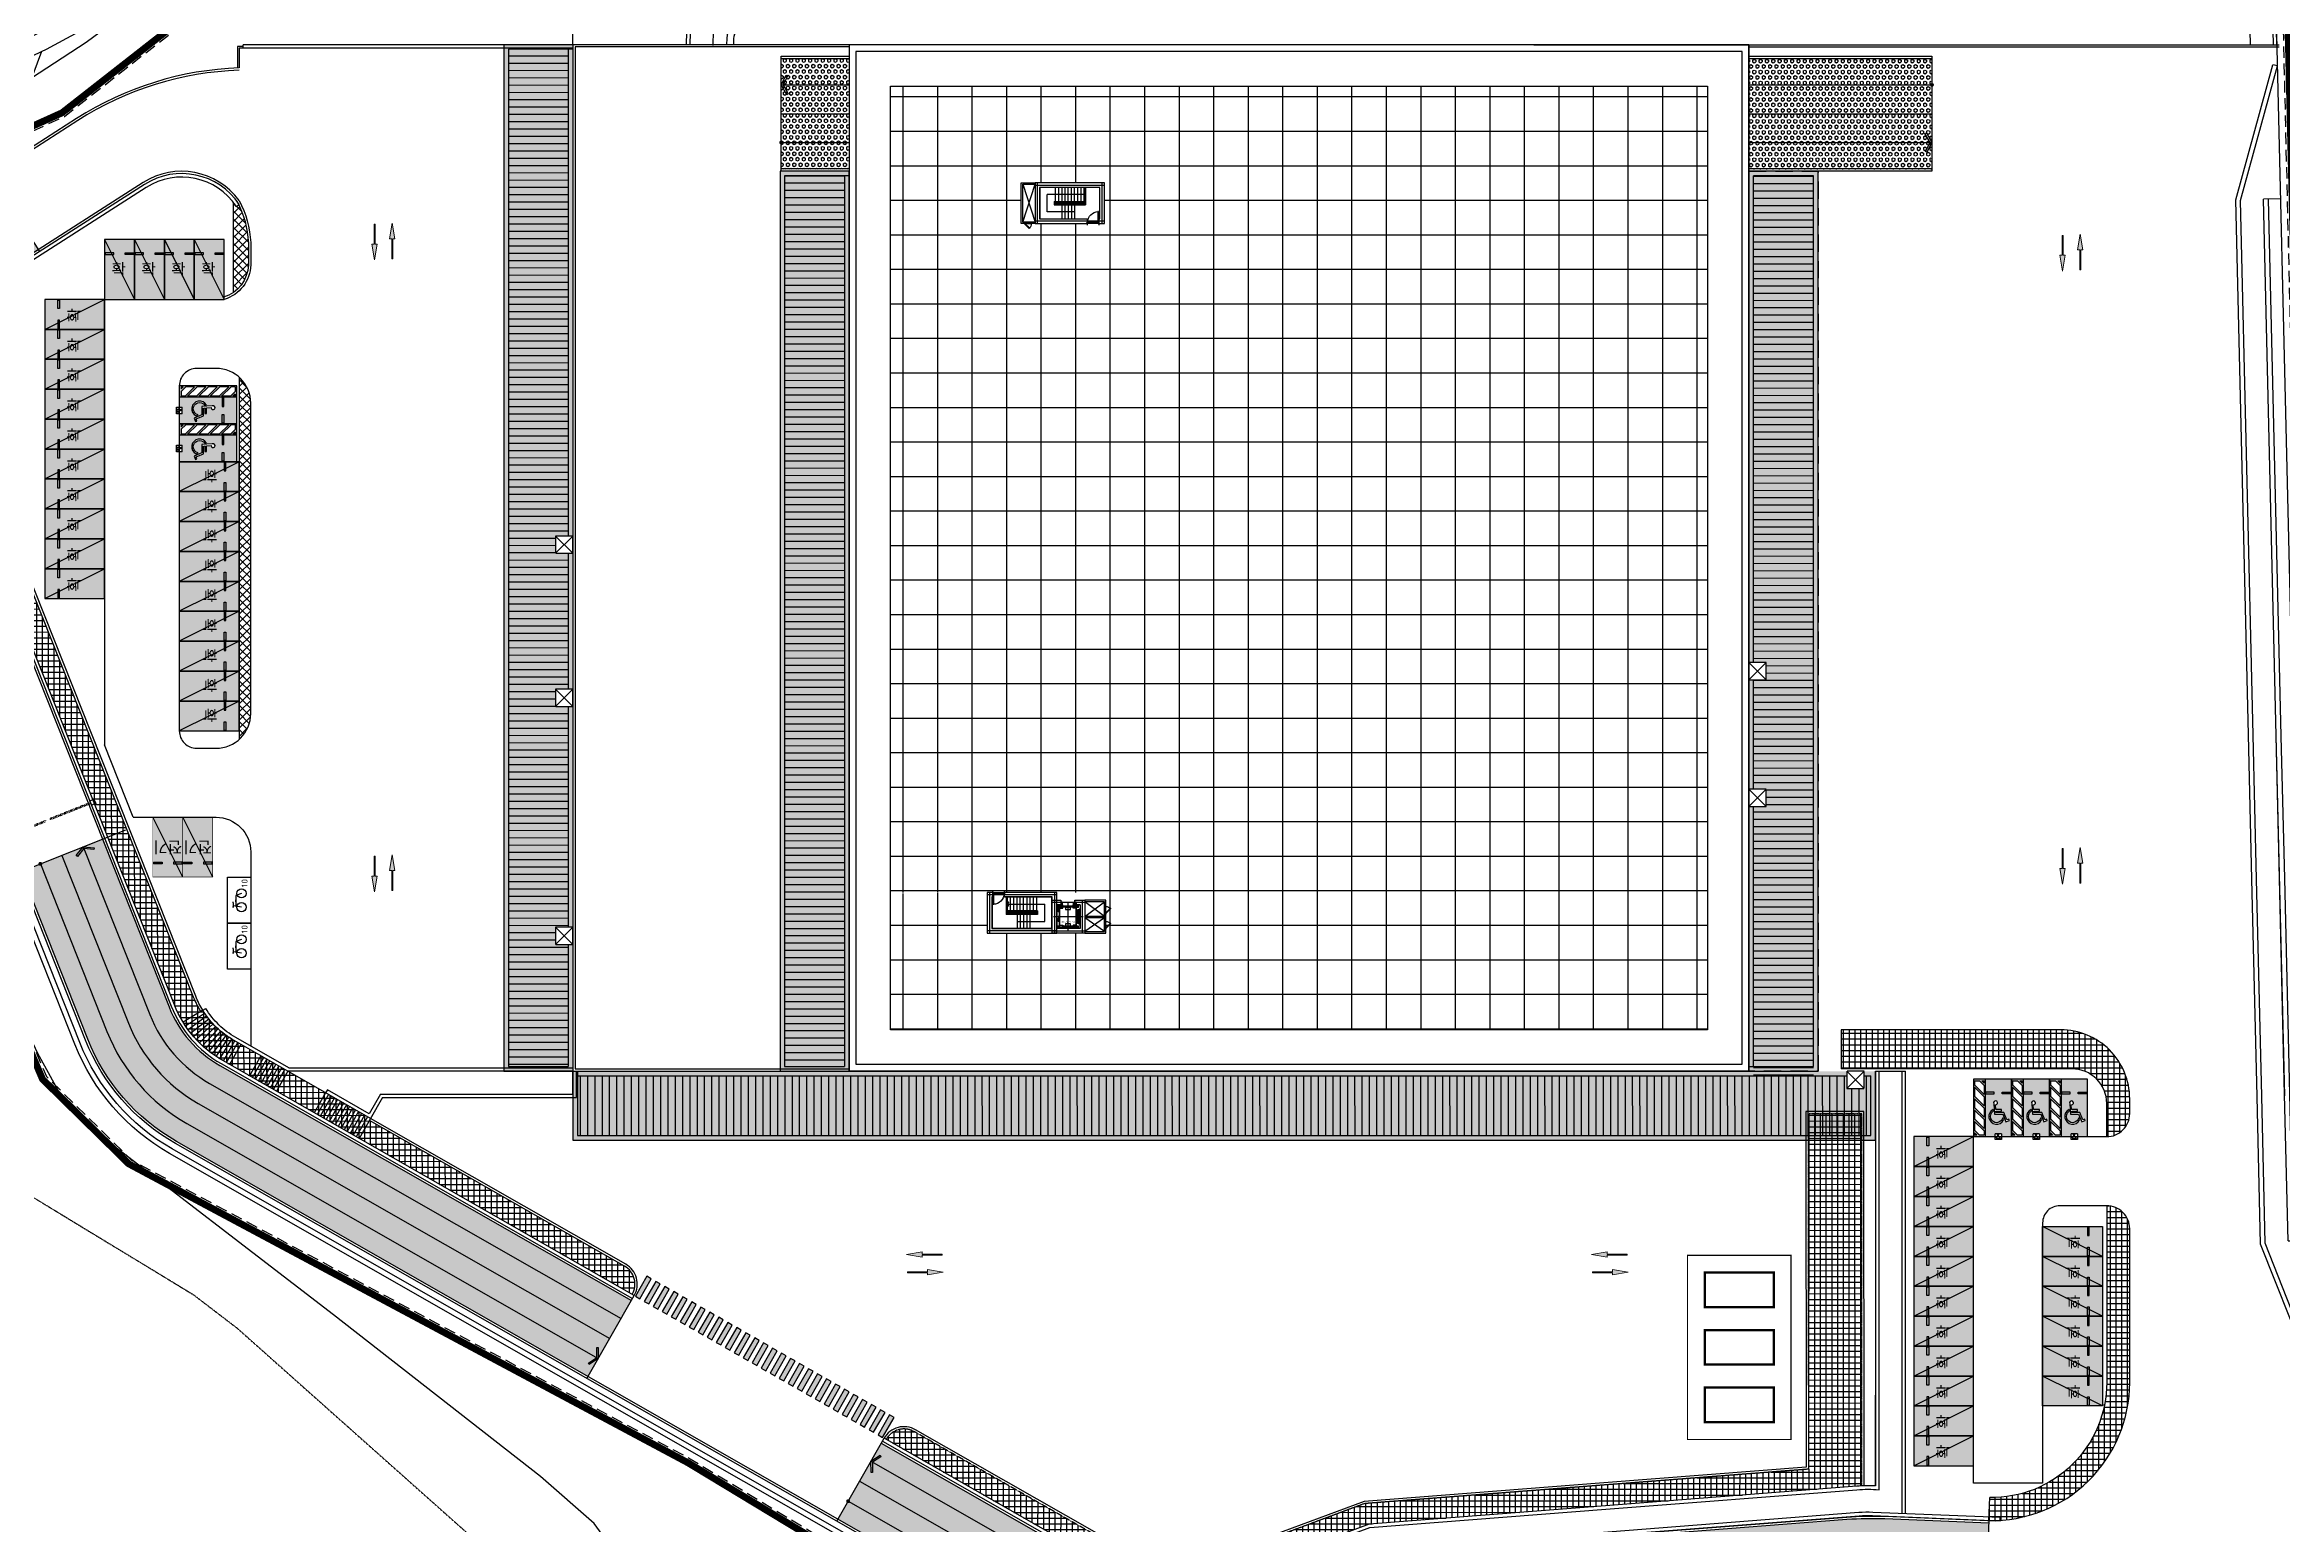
# Model space of a CAD drawing. Extents: x 152195838 to 160350639, y 364657247 to 370318102.
# Drawn here: x 160053447 to 160247631, y 364943316 to 365071632 of the extents above; entities that cross this region are included whole.
import ezdxf
from ezdxf.enums import TextEntityAlignment as Align
from ezdxf.xclip import XClip

# ---------------------------------------------------------------- set-up
doc = ezdxf.new("R2010")
doc.units = 0
doc.header["$MEASUREMENT"] = 0
for name, pattern in [('5M2P5', [7.5, 5, -2.5]), ('5M5', [10, 5, -5]), ('AAA004', [3, 2, -1]), ('B0024120', [15, 10, -1.75, -3.25]), ('CEN', [63, 60, -1, 1, -1]), ('CONTINOUS', [0, 0]), ('DASHED', [0.75, 0.5, -0.25]), ('DIVIDEX2', [2.5, 1, -0.5, 0, -0.5, 0, -0.5]), ('HID', [2.3, 1.5, -0.8]), ('HIDDEN', [2, 1, -1]), ('HIDDEN2', [0.1875, 0.125, -0.0625]), ('PHANTOM2', [1.25, 0.625, -0.125, 0.125, -0.125, 0.125, -0.125]), ('사무실2종$0$ACAD_ISO04W100', [30, 24, -3, 0, -3])]:
    doc.linetypes.add(name, pattern=pattern)
doc.layers.get('0').update_dxf_attribs({"linetype": 'CONTINUOUS'})
doc.layers.add('!WORK', color=150, linetype='CONTINUOUS', plot=False)
doc.layers.add('DEFPOINT', color=135, linetype='CONTINUOUS', plot=False)
for name, color, linetype in [('-2L-F-시설물', 1, 'CONTINUOUS'), ('0 구역계(부지)', 5, 'PHANTOM2'), ('0-건축계획', 250, 'CONTINUOUS'), ('0-계획-L형측구', 2, 'CONTINUOUS'), ('0-계획-옹벽', 58, 'CONTINUOUS'), ('4A.TEC CEN 보조1', 14, 'CEN'), ('4A.TEC CEN 보조2', 41, 'CEN'), ('4A.TEC ELE 1', 7, 'CONTINUOUS'), ('4A.TEC ELE 4', 9, 'CONTINUOUS'), ('4A.TEC IND', 7, 'CONTINUOUS'), ('4A.TEC OPEN', 9, 'HID'), ('4A.TEC SITE', 1, 'DIVIDEX2'), ('4A.TEC 마감선 2', 5, 'CONTINUOUS'), ('4A.TEC 벽체 1', 2, 'CONTINUOUS'), ('4A.TEC 벽체 3', 4, 'CONTINUOUS'), ('4A.TEC 주차 일반', 8, 'CONTINUOUS'), ('4A.TEC 주차 장애인', 8, 'CONTINUOUS'), ('4A.TEC 주차 확장형', 8, 'CONTINUOUS'), ('4A.TEC 패턴 1', 8, 'CONTINUOUS'), ('4A.TEC 해치 1', 9, 'CONTINUOUS'), ('A-DOOR', 4, 'CONTINUOUS'), ('A-DOOR-C', 1, 'CONTINUOUS'), ('A-DOOR-FIN', 8, 'CONTINUOUS'), ('A-DOOR1', 4, 'CONTINUOUS'), ('A-DOOR2_CpON', 8, 'CONTINUOUS'), ('A-ETC', 5, 'CONTINUOUS'), ('A0013116', 1, 'CONTINUOUS'), ('A0013118', 1, 'CONTINUOUS'), ('A0023119', 1, '5M2P5'), ('A0023216', 7, 'CONTINUOUS'), ('A0023217', 7, 'CONTINUOUS'), ('A0033324', 1, '5M2P5'), ('B0014111', 7, 'CONTINUOUS'), ('B0014116', 7, '5M2P5'), ('B0014118', 7, '5M2P5'), ('B0024120', 3, 'B0024120'), ('C-신규계획', 4, 'CONTINUOUS'), ('C0076116', 7, 'CONTINUOUS'), ('C0325315', 7, 'CONTINUOUS'), ('C0536117', 7, 'CONTINUOUS'), ('D0015211', 5, 'CONTINUOUS'), ('E0022112', 5, 'CONTINUOUS'), ('F0017111', 30, 'CONTINUOUS'), ('F0017114', 7, 'CONTINUOUS'), ('F0027217', 7, 'CONTINUOUS'), ('F0037221', 7, 'CONTINUOUS'), ('F0037223', 7, '5M5'), ('F0047224', 7, 'CONTINUOUS'), ('HAT', 5, 'CONTINUOUS'), ('main-plan$0$4A.TEC DOOR', 4, 'CONTINUOUS'), ('main-Plan$0$4A.TEC 창호 2', 4, 'CONTINUOUS'), ('main-plan$0$S', 6, 'CONTINUOUS'), ('㈜SE&C 심볼', 7, 'CONTINUOUS'), ('㈜SE&C 패턴 1', 8, 'CONTINUOUS'), ('차선', 255, 'CONTINUOUS')]:
    doc.layers.add(name, color=color, linetype=linetype)
doc.styles.add('NGSW', font='')
doc.styles.get("Standard").update_dxf_attribs({"font": ''})
doc.styles.add('WMF-굴림0', font='')
doc.styles.add('돋움', font='')
doc.styles.add('맑은고딕', font='malgun.ttf')
doc.styles.get('NGSW').set_extended_font_data('Dotum')
doc.styles.get('Standard').set_extended_font_data('Dotum')
doc.styles.get('WMF-굴림0').set_extended_font_data('Gulim')
doc.styles.get('돋움').set_extended_font_data('DotumChe')
pattern_1 = [(180, (440424.4, -2000898.2), (-2e-12, -635), [])]
pattern_2 = [(45, (157563952.65, 365006166.77), (-353.5534, 353.5534), []), (135, (157563952.65, 365006166.77), (-353.5534, -353.5534), [])]
pattern_3 = [(270, (-8024776.9, 2428035.83), (274.963066, 1e-11), [158.75, -317.5]), (30, (-8024776.9, 2428035.83), (-137.481533, 238.125), [158.75, -317.5]), (330, (-8024776.9, 2427877.08), (137.481533, 238.125), [158.75, -317.5])]
pattern_4 = [(90, (143763.5, -224403.43), (-500, 3e-14), []), (180, (143763.5, -224403.43), (-6e-14, -500), [])]

# ---------------------------------------------------------------- blocks, each defined once
blk = doc.blocks.new('asq9q')
for p, q in [((159790047, 364980932), (159791547, 364982432)), ((159790047, 364982432), (159791547, 364980932))]:
    blk.add_line(p, q)
at = {"linetype": 'DASHED'}
blk.add_lwpolyline([(159790047, 364980932), (159791547, 364980932), (159791547, 364982432), (159790047, 364982432)], close=True, dxfattribs=at)
blk = doc.blocks.new('dwgEE07')
at = {"layer": '4A.TEC 해치 1', "linetype": 'Continuous'}
h = blk.add_hatch(color=254, dxfattribs=at)
h.dxf.hatch_style = 1
h.paths.add_polyline_path([(0, 25100), (1500, 25100), (1500, 23600), (0, 23600), (0, 600), (6000, 600), (6000, 78800), (0, 78800), (0, 36100), (1500, 36100), (1500, 34600), (0, 34600)])
at = {"layer": '4A.TEC 해치 1'}
h = blk.add_hatch(dxfattribs=at)
h.set_pattern_fill('LINE', color=256, scale=200, angle=180)
h.set_pattern_definition(pattern_1)
h.paths.add_polyline_path([(400, 0), (400, 23600), (1500, 23600), (1500, 25100), (400, 25100), (400, 34600), (1500, 34600), (1500, 36100), (400, 36100), (400, 78400), (5600, 78400), (5600, 0)])
at = {"ltscale": 1000}
blk.add_lwpolyline([(0, 600), (6000, 600), (6000, 78800), (0, 78800)], dxfattribs=at)
at = {"layer": '4A.TEC ELE 1', "color": 8}
for p, q in [((400, 36100), (400, 78400)), ((400, 25100), (400, 34600)), ((400, 1000), (400, 23600))]:
    blk.add_line(p, q, dxfattribs=at)
blk.add_lwpolyline([(0, 1000), (5600, 1000), (5600, 78400), (400, 78400)], dxfattribs=at)
for p in [(-159790047, -364946332), (-159790047, -364957332)]:
    blk.add_blockref('asq9q', p)
blk = doc.blocks.new('dwgC0C')
at = {"layer": '4A.TEC 해치 1', "linetype": 'Continuous'}
h = blk.add_hatch(color=254, dxfattribs=at)
h.dxf.hatch_style = 1
h.paths.add_polyline_path([(93300, 4500), (94800, 4500), (94800, 6000), (95800, 6000), (95800, 0), (-17400, 0), (-17400, 6000), (93300, 6000)])
at = {"layer": '4A.TEC 해치 1'}
h = blk.add_hatch(dxfattribs=at)
h.set_pattern_fill('LINE', color=256, scale=200, angle=90)
h.set_pattern_definition([(90, (-2000898.2, -434424.4), (-635, 2e-12), [])])
h.paths.add_polyline_path([(93300, 4500), (94800, 4500), (94800, 5600), (95400, 5600), (95400, 400), (-17000, 400), (-17000, 5600), (93300, 5600)])
at = {"ltscale": 1000}
blk.add_lwpolyline([(-17400, 6000), (-17400, 0), (95800, 0), (95800, 6000)], dxfattribs=at)
at = {"layer": '4A.TEC ELE 1', "color": 8}
for p, q in [((-17000, 5600), (93300, 5600)), ((94800, 5600), (95400, 5600))]:
    blk.add_line(p, q, dxfattribs=at)
blk.add_lwpolyline([(-17000, 6000), (-17000, 400), (95400, 400), (95400, 5600)], dxfattribs=at)
blk.add_blockref('asq9q', (-159696747, -364976432))
blk = doc.blocks.new('QQ3')
at = {"layer": '4A.TEC 패턴 1', "lineweight": 0}
blk.add_hatch(color=256, dxfattribs=at).paths.add_polyline_path([(5115271, 393912), (5117341, 393912), (5117341, 393801), (5116775, 393801), (5115271, 393801), (5115271, 393579), (5113645, 393857), (5115271, 394134)])
blk.add_lwpolyline([(5116775, 393801), (5117341, 393801), (5117341, 393912), (5115271, 393912), (5115271, 394134), (5113645, 393857), (5115271, 393579), (5115271, 393801), (5116775, 393801)], close=True, dxfattribs=at)
blk.add_lwpolyline([(5117341, 393912), (5117341, 393801)], dxfattribs=at)
blk = doc.blocks.new('zw$EEDA')
at = {"layer": '4A.TEC 해치 1', "linetype": 'Continuous'}
h = blk.add_hatch(color=254, dxfattribs=at)
h.dxf.hatch_style = 1
h.paths.add_polyline_path([(6000, 0), (6000, 11000), (4500, 11000), (4500, 12500), (6000, 12500), (6000, 31700), (4500, 31700), (4500, 33200), (6000, 33200), (6000, 45000), (4500, 45000), (4500, 46500), (6000, 46500), (6000, 89200), (0, 89200), (0, 0)])
at = {"layer": '4A.TEC 해치 1'}
h = blk.add_hatch(dxfattribs=at)
h.set_pattern_fill('LINE', color=256, scale=200, angle=360)
h.set_pattern_definition([(360, (-434424.4, 2090698.2), (2e-12, 635), [])])
edge = h.paths.add_edge_path()
edge.add_line((400, 88800), (5600, 88800))
edge.add_line((5600, 88800), (5600, 46500))
edge.add_line((5600, 46500), (4500, 46500))
edge.add_line((4500, 46500), (4500, 45000))
edge.add_line((4500, 45000), (5600, 45000))
edge.add_line((5600, 45000), (5600, 33200))
edge.add_line((5600, 33200), (4500, 33200))
edge.add_line((4500, 33200), (4500, 31700))
edge.add_line((4500, 31700), (5600, 31700))
edge.add_line((5600, 31700), (5600, 12500))
edge.add_line((5600, 12500), (4500, 12500))
edge.add_line((4500, 12500), (4500, 11000))
edge.add_line((4500, 11000), (5600, 11000))
edge.add_line((5600, 11000), (5600, 400))
edge.add_line((5600, 400), (400, 400))
edge.add_line((400, 400), (400, 88600))
at = {"ltscale": 1000}
blk.add_lwpolyline([(6000, 89200), (0, 89200), (0, 0), (6000, 0)], dxfattribs=at)
at = {"layer": '4A.TEC ELE 1', "color": 8}
for p, q in [((5600, 88800), (5600, 46500)), ((5600, 45000), (5600, 33200)), ((5600, 31700), (5600, 12500)), ((5600, 11000), (5600, 400))]:
    blk.add_line(p, q, dxfattribs=at)
blk.add_lwpolyline([(6000, 88800), (400, 88800), (400, 400), (5600, 400)], dxfattribs=at)
for p in [(-159785547, -364935932), (-159785547, -364949232), (-159785547, -364969932)]:
    blk.add_blockref('asq9q', p)
blk = doc.blocks.new('XR_B2F$0$A$C480771E1')
at = {"layer": '4A.TEC 해치 1', "ltscale": 30}
blk.add_hatch(color=254, dxfattribs=at).paths.add_polyline_path([(0, 0), (0, 5200), (2600, 5200), (2600, 0)])
at = {"layer": '4A.TEC 주차 확장형'}
blk.add_line((0, 0), (2600, 5200), dxfattribs=at)
for points in [[(0, 0), (0, 5200), (2600, 5200), (2600, 0)], [(800, 1150), (50, 1150), (50, 1300), (800, 1300)], [(1800, 1150), (2550, 1150), (2550, 1300), (1800, 1300)]]:
    blk.add_lwpolyline(points, close=True, dxfattribs=at)
at = {"layer": '4A.TEC 주차 일반', "color": 8, "style": 'WMF-굴림0', "text_generation_flag": 2}
blk.add_text('확', height=1000, rotation=180, dxfattribs=at).set_placement((602, 3080))
blk = doc.blocks.new('주차-장애인')
at = {"layer": '4A.TEC 해치 1', "ltscale": 30}
h = blk.add_hatch(color=254, dxfattribs=at)
h.paths.add_polyline_path([(-1275, 1500), (-1125, 1500), (-1125, 2250), (-1275, 2250)], flags=0)
h.paths.add_polyline_path([(-1125, 800), (-1275, 800), (-1275, 50), (-1125, 50)], flags=16)
h.paths.add_polyline_path([(-5000, 3300), (-5000, 2300), (0, 2300), (0, 3300)])
h.paths.add_polyline_path([(-4505, 2384), (-4850, 2384), (-4850, 2814), (-4449, 3216), (-3673, 3216)], flags=16)
h.paths.add_polyline_path([(-3462, 3216), (-2686, 3216), (-3518, 2384), (-4293, 2384)], flags=16)
h.paths.add_polyline_path([(-4660, 3216), (-4850, 3026), (-4850, 3216)], flags=16)
h.paths.add_polyline_path([(-3306, 2384), (-2474, 3216), (-1699, 3216), (-2530, 2384)], flags=16)
h.paths.add_polyline_path([(-2319, 2384), (-1487, 3216), (-712, 3216), (-1543, 2384)], flags=16)
h.paths.add_polyline_path([(-1332, 2384), (-500, 3216), (-150, 3216), (-150, 2791), (-556, 2384)], flags=16)
h.paths.add_polyline_path([(-345, 2384), (-150, 2579), (-150, 2384)], flags=16)
h.paths.add_polyline_path([(-5000, 2300), (-5000, 1430), (-4740, 1430), (-4740, 870), (-5000, 870), (-5000, 0), (0, 0), (0, 2300)])
h.paths.add_polyline_path([(-2142, 1548, -3.7224701), (-2242, 1406), (-2644, 1377), (-2644, 875), (-2779, 875), (-2779, 1367), (-2914, 1357), (-2914, 678), (-3543, 411), (-3481, 236), (-3608, 191), (-3711, 486), (-3048, 767), (-3048, 1483)], flags=16)
h.paths.add_polyline_path([(-3545, 688), (-3363, 765), (-3363, 765), (-3363, 765), (-3545, 688, -0.2842204), (-3919, 1294, 0.2842204)], flags=0)
h.paths.add_polyline_path([(-1275, 2250), (-1125, 2250), (-1125, 1500), (-1275, 1500)], flags=16)
h.paths.add_polyline_path([(-1275, 800), (-1125, 800), (-1125, 50), (-1275, 50)], flags=0)
h.paths.add_polyline_path([(-3363, 765), (-3545, 688, -1.3757705), (-2642, 1606), (-2792, 1596, 1.4727088)], flags=16)
at = {"layer": '4A.TEC 주차 장애인', "color": 8}
for p, q in [((-5000, 3300), (-5000, 1430)), ((0, 3300), (-5000, 3300)), ((0, 2300), (-5000, 2300)), ((-4449, 3216), (-4850, 2814)), ((-4660, 3216), (-4850, 3026)), ((-4850, 3216), (-4850, 3026)), ((-4660, 3216), (-4850, 3216)), ((-4850, 2814), (-4850, 2384)), ((-4505, 2384), (-4850, 2384)), ((-3673, 3216), (-4505, 2384)), ((-3673, 3216), (-4449, 3216)), ((-3462, 3216), (-4293, 2384)), ((-3518, 2384), (-4293, 2384)), ((-2686, 3216), (-3518, 2384)), ((-2686, 3216), (-3462, 3216)), ((-2474, 3216), (-3306, 2384)), ((-2530, 2384), (-3306, 2384)), ((-1699, 3216), (-2530, 2384)), ((-1699, 3216), (-2474, 3216)), ((-1487, 3216), (-2319, 2384)), ((-1543, 2384), (-2319, 2384)), ((-712, 3216), (-1543, 2384)), ((-712, 3216), (-1487, 3216)), ((-500, 3216), (-1332, 2384)), ((-556, 2384), (-1332, 2384)), ((-1125, 2250), (-1275, 2250)), ((-1275, 2250), (-1275, 1500)), ((-1125, 1500), (-1125, 2250)), ((-150, 2791), (-556, 2384)), ((-150, 3216), (-500, 3216)), ((-150, 2579), (-345, 2384)), ((-150, 2384), (-345, 2384)), ((-150, 3216), (-150, 2791)), ((-150, 2579), (-150, 2384)), ((0, 0), (0, 3300)), ((-5260, 1430), (-4740, 1430)), ((-5260, 870), (-5260, 1430)), ((-4740, 870), (-5260, 870)), ((-5000, 870), (-5000, 0)), ((-4740, 870), (-4740, 1430)), ((-1275, 1500), (-1125, 1500)), ((-1275, 50), (-1275, 800)), ((-1275, 800), (-1125, 800)), ((-1125, 50), (-1275, 50)), ((-1125, 800), (-1125, 50)), ((-5000, 0), (0, 0))]:
    blk.add_line(p, q, dxfattribs=at)
at = {"layer": '4A.TEC 주차 장애인', "color": 8, "extrusion": (0, 0, -1)}
for p, q in [((-5137, 1055), (-5160, 1041)), ((-5019, 1097), (-5154, 1015)), ((-5154, 1015), (-5120, 954)), ((-4993, 1083), (-5120, 1005)), ((-5120, 1005), (-5099, 968)), ((-5099, 968), (-5120, 954)), ((-4829, 1218), (-5019, 1206)), ((-5019, 1097), (-5019, 1206)), ((-4967, 1183), (-4993, 1181)), ((-4993, 1181), (-4993, 1083)), ((-4967, 1111), (-4967, 1183)), ((-4967, 1111), (-4941, 1111)), ((-4964, 1222), (-4938, 1229)), ((-4869, 1189), (-4941, 1185)), ((-4941, 1185), (-4941, 1111)), ((-4869, 1177), (-4869, 1189))]:
    blk.add_line(p, q, dxfattribs=at)
at = {"layer": '4A.TEC 주차 장애인', "color": 8}
for points in [[(-2642, 1606, 1.3757705), (-3545, 688), (-3363, 765, -1.4727088), (-2792, 1596)], [(-2642, 1606, 1.3757705), (-3545, 688), (-3363, 765, -1.4727088), (-2792, 1596)], [(-2242, 1406, 3.7224701), (-2142, 1548), (-3048, 1483), (-3048, 767), (-3711, 486), (-3608, 191), (-3481, 236), (-3543, 411), (-2914, 678), (-2914, 1357), (-2779, 1367), (-2779, 875), (-2644, 875), (-2644, 1377)], [(-2242, 1406, 3.7224701), (-2142, 1548), (-3048, 1483), (-3048, 767), (-3711, 486), (-3608, 191), (-3481, 236), (-3543, 411), (-2914, 678), (-2914, 1357), (-2779, 1367), (-2779, 875), (-2644, 875), (-2644, 1377)]]:
    blk.add_lwpolyline(points, format="xyb", close=True, dxfattribs=at)
at = {"layer": '4A.TEC 주차 장애인', "color": 8, "extrusion": (0, 0, -1)}
for centre, radius, start, end in [((5061, 1150), 147, 312.1052, 147.31691), ((5061, 1150), 121, 308.44706, 143.68944), ((4830, 1179), 38.7, 80.92341, 357.33012)]:
    blk.add_arc(centre, radius, start, end, dxfattribs=at)
blk = doc.blocks.new('zw$811E')
at = {"layer": '4A.TEC 해치 1', "ltscale": 30}
blk.add_hatch(color=254, dxfattribs=at).paths.add_polyline_path([(0, 5200), (0, 0), (2600, 0), (2600, 5200)])
at = {"layer": '4A.TEC 주차 확장형'}
blk.add_line((2600, 0), (0, 5200), dxfattribs=at)
at = {"layer": '4A.TEC 주차 확장형', "color": 140, "const_width": 50}
blk.add_lwpolyline([(2600, 0), (2600, 5200), (0, 5200), (0, 0)], close=True, dxfattribs=at)
at = {"layer": '4A.TEC 주차 확장형'}
for points in [[(800, 1150), (50, 1150), (50, 1300), (800, 1300)], [(1800, 1150), (2550, 1150), (2550, 1300), (1800, 1300)]]:
    blk.add_lwpolyline(points, close=True, dxfattribs=at)
at = {"layer": '4A.TEC 주차 일반', "color": 8, "style": 'WMF-굴림0'}
blk.add_text('전기', height=1000, rotation=180, dxfattribs=at).set_placement((1300, 2600), align=Align.MIDDLE_CENTER)
blk = doc.blocks.new('zw$53BB')
at = {"layer": '-2L-F-시설물'}
for p, q in [((1410, 1203), (1585, 724)), ((1585, 724), (2524, 724)), ((1974, 684), (2134, 684)), ((2094, 724), (2094, 684)), ((2242, 484), (2151, 469)), ((2242, 484), (2641, 484)), ((2608, 1203), (2481, 484)), ((2641, 484), (2550, 469))]:
    blk.add_line(p, q, dxfattribs=at)
blk.add_lwpolyline([(0, 2000), (4000, 2000), (4000, 0), (0, 0)], close=True, dxfattribs=at)
for centre in [(1410, 1203), (2608, 1203)]:
    blk.add_ellipse(centre, major_axis=(-399, -1), ratio=1, start_param=4.7103874, end_param=10.9935727, dxfattribs=at)
at = {"layer": '-2L-F-시설물', "color": 250, "ltscale": 5, "style": '맑은고딕'}
blk.add_text('10', height=500, rotation=180, dxfattribs=at).set_placement((920, 1719))
blk = doc.blocks.new('as9w87er')
h = blk.add_hatch()
h.set_pattern_fill('ANSI37', color=253, scale=4000, style=0)
h.set_pattern_definition(pattern_2)
h.paths.add_polyline_path([(157549847, 365050101, 0.2374432), (157551147, 365052498), (157551147, 365054424, 0.1015069), (157550312, 365057722), (157550097, 365057580, 0.0187921), (157549847, 365057927), (157549847, 365050101)])
h = blk.add_hatch()
h.set_pattern_fill('ANSI37', color=253, scale=4000, style=0)
h.set_pattern_definition(pattern_2)
edge = h.paths.add_edge_path()
edge.add_arc((157548347, 365040495), 3000, 360, 408.18969)
edge.add_line((157550347, 365042731), (157550347, 365011259))
edge.add_arc((157548347, 365013495), 3000, 311.81031, 360)
edge.add_line((157551347, 365013495), (157551347, 365040495))
for p, q in [((157549847, 365050101), (157549847, 365057927)), ((157550347, 365042731), (157550347, 365011259))]:
    blk.add_line(p, q)
at = {"flags": 128}
for points in [[(157538647, 365049495), (157538647, 365010796)], [(157541149, 365004495), (157538647, 365010796)]]:
    blk.add_lwpolyline(points, dxfattribs=at)
blk.add_lwpolyline([(157551347, 365013495), (157551347, 365040495, 0.4142136), (157548347, 365043495), (157546647, 365043495, 0.4142136), (157545147, 365041995), (157545147, 365011995, 0.4142136), (157546647, 365010495), (157548347, 365010495, 0.4142136)], format="xyb", close=True, dxfattribs=at)
blk.add_lwpolyline([(157541149, 365004495), (157548347, 365004495, -0.4142136), (157551347, 365001495), (157551347, 364984619)], format="xyb", dxfattribs=at)
at = {"lineweight": 0, "rotation": 270}
for p in [(157549347, 364999295), (157549347, 364995295)]:
    blk.add_blockref('zw$53BB', p, dxfattribs=at)
at = {"layer": '4A.TEC 주차 일반', "color": 8}
for p in [(157542847, 364999295), (157545447, 364999295)]:
    blk.add_blockref('zw$811E', p, dxfattribs=at)
at = {"layer": '4A.TEC 주차 장애인', "rotation": 359.9999999999999}
for p in [(157550147, 365038695), (157550147, 365035395)]:
    blk.add_blockref('주차-장애인', p, dxfattribs=at)
at = {"layer": '4A.TEC 주차 확장형', "xscale": -1}
for p, rotation in [((157538647, 365054695), 179.9999999999999), ((157541247, 365054695), 179.9999999999999), ((157543847, 365054695), 179.9999999999999), ((157546447, 365054695), 179.9999999999999), ((157533447, 365046895), 269.9999999999999), ((157533447, 365044295), 269.9999999999999), ((157533447, 365041695), 269.9999999999999), ((157533447, 365039095), 269.9999999999999), ((157533447, 365036495), 269.9999999999999), ((157533447, 365033895), 269.9999999999999), ((157550347, 365035395), 89.99999999999937), ((157533447, 365031295), 269.9999999999999), ((157533447, 365028695), 269.9999999999999), ((157550347, 365032795), 89.99999999999937), ((157550347, 365030195), 89.99999999999937), ((157533447, 365026095), 269.9999999999999), ((157550347, 365027595), 89.99999999999935), ((157533447, 365023495), 269.9999999999999), ((157550347, 365024995), 89.99999999999937), ((157550347, 365022395), 89.99999999999937), ((157550347, 365019795), 89.99999999999935), ((157550347, 365017195), 89.99999999999933), ((157550347, 365014595), 89.99999999999933)]:
    blk.add_blockref('XR_B2F$0$A$C480771E1', p, dxfattribs=dict(at, rotation=rotation))
blk = doc.blocks.new('a9qw8e7r+')
h = blk.add_hatch()
h.set_pattern_fill('ANSI37', color=253, scale=4000, angle=45, style=0)
h.set_pattern_definition([(90, (158995768, 365065229.23), (-500, 3e-14), []), (180, (158995768, 365065229.23), (-6e-14, -500), [])])
h.paths.add_polyline_path([(158949547, 364986032), (158949547, 364982632), (158969631, 364982632, -0.4142136), (158972631, 364979632), (158972631, 364976741, 0.4142136), (158974631, 364978741), (158974631, 364980032, 0.4142136), (158968631, 364986032)])
h = blk.add_hatch()
h.set_pattern_fill('ANSI37', color=253, scale=4000, angle=45, style=0)
h.set_pattern_definition([(90, (159004952.1, 365065229.23), (-500, 3e-14), []), (180, (159004952.1, 365065229.23), (-6e-14, -500), [])])
h.paths.add_polyline_path([(158974631, 364955380), (158974631, 364968741, 0.4142136), (158972631, 364970741), (158972631, 364955380, -0.4190715), (158962466, 364945381), (158962384, 364943383, 0.4202669), (158974631, 364955380)])
for p, q in [((158949547, 364986032), (158949547, 364982632)), ((158962384, 364943380), (158962466, 364945381))]:
    blk.add_line(p, q)
at = {"flags": 128}
for points in [[(158962384, 364943383, 0.4202669), (158974631, 364955380), (158974631, 364968741, 0.4142136), (158972631, 364970741), (158968562, 364970741, 0.4142136), (158967062, 364969241), (158967062, 364946641), (158961062, 364946641), (158961062, 364948141), (158961062, 364976741), (158972631, 364976741, 0.4142136), (158974631, 364978741), (158974631, 364980032, 0.4142136), (158968631, 364986032), (158949547, 364986032)], [(158972631, 364976741), (158972631, 364979632, 0.4142136), (158969631, 364982632), (158949547, 364982632)], [(158972631, 364970741), (158972631, 364955380, -0.4190715), (158962466, 364945381, -0.4190715)]]:
    blk.add_lwpolyline(points, format="xyb", dxfattribs=at)
at = {"layer": '4A.TEC 주차 장애인', "rotation": 89.99999999999993}
for p in [(158964362, 364981741), (158967662, 364981741), (158970962, 364981741)]:
    blk.add_blockref('주차-장애인', p, dxfattribs=at)
at = {"layer": '4A.TEC 주차 확장형', "xscale": -1, "rotation": 270.0000000998257}
for p in [(158955862, 364974141), (158955862, 364971541), (158955862, 364968941), (158955862, 364966341), (158955862, 364963741), (158955862, 364961141), (158955862, 364958541), (158955862, 364955941), (158955862, 364953341), (158955862, 364950741), (158955862, 364948141)]:
    blk.add_blockref('XR_B2F$0$A$C480771E1', p, dxfattribs=at)
at = {"layer": '4A.TEC 주차 확장형', "rotation": 90.00000000000017}
for p in [(158972262, 364966341), (158972262, 364963741), (158972262, 364961141), (158972262, 364958541), (158972262, 364955941), (158972262, 364953341)]:
    blk.add_blockref('XR_B2F$0$A$C480771E1', p, dxfattribs=at)
blk = doc.blocks.new('zw$EE0')
at = {"layer": '4A.TEC 해치 1', "linetype": 'Continuous'}
h = blk.add_hatch(color=254, dxfattribs=at)
h.dxf.hatch_style = 1
h.paths.add_polyline_path([(0, 34600), (0, 25100), (0, 25100), (0, 23600), (0, 23600), (0, 600), (6000, 600), (6000, 78800), (0, 78800), (0, 36100), (0, 36100), (0, 34600)])
at = {"layer": '4A.TEC 해치 1'}
h = blk.add_hatch(dxfattribs=at)
h.set_pattern_fill('LINE', color=256, scale=200, angle=180)
h.set_pattern_definition(pattern_1)
h.paths.add_polyline_path([(400, 36100), (400, 78400), (5600, 78400), (5600, 0), (400, 0), (400, 34600)])
at = {"ltscale": 1000}
blk.add_lwpolyline([(0, 600), (6000, 600), (6000, 78800), (0, 78800)], dxfattribs=at)
at = {"layer": '4A.TEC ELE 1', "color": 8}
blk.add_line((400, 1000), (400, 78400), dxfattribs=at)
blk.add_lwpolyline([(0, 1000), (5600, 1000), (5600, 78400), (400, 78400)], dxfattribs=at)
blk = doc.blocks.new('zw$9EF0')
at = {"layer": '4A.TEC CEN 보조1', "ltscale": 10}
for p, q in [((0, 2650), (2850, 2650)), ((200, 0), (200, 2850)), ((2650, 2850), (2650, 0)), ((2850, 200), (0, 200))]:
    blk.add_line(p, q, dxfattribs=at)
at = {"layer": '4A.TEC CEN 보조2', "color": 8, "ltscale": 5}
for p, q in [((390, 2071), (416, 2071)), ((390, 1981), (416, 1981)), ((390, 1981), (416, 1981)), ((400, 2101), (400, 1966)), ((465, 2101), (400, 2101)), ((465, 1966), (400, 1966)), ((465, 1966), (400, 1966)), ((406, 2101), (406, 1966)), ((419, 2041), (410, 2032)), ((415, 2041), (410, 2036)), ((411, 2041), (410, 2040)), ((419, 2041), (410, 2032)), ((415, 2041), (410, 2036)), ((411, 2041), (410, 2040)), ((410, 2031), (410, 2041)), ((410, 2041), (465, 2041)), ((418, 2041), (410, 2033)), ((414, 2041), (410, 2037)), ((418, 2041), (410, 2033)), ((414, 2041), (410, 2037)), ((410, 2031), (410, 2041)), ((410, 2041), (465, 2041)), ((418, 2031), (410, 2039)), ((410, 2039), (418, 2031)), ((417, 2031), (410, 2038)), ((410, 2038), (417, 2031)), ((413, 2031), (410, 2034)), ((410, 2034), (413, 2031)), ((414, 2031), (410, 2034)), ((410, 2034), (414, 2031)), ((410, 2031), (638, 2031)), ((410, 2031), (410, 2027)), ((465, 2031), (410, 2031)), ((410, 2027), (410, 2031)), ((465, 2031), (410, 2031)), ((410, 1980), (410, 2027)), ((410, 2027), (410, 1980)), ((638, 1987), (410, 1987)), ((410, 1981), (410, 1983)), ((410, 1972), (410, 1983)), ((410, 1983), (410, 1972)), ((410, 1983), (410, 1981)), ((638, 1981), (410, 1981)), ((418, 1981), (410, 1972)), ((414, 1981), (410, 1977)), ((418, 1981), (410, 1972)), ((414, 1981), (410, 1977)), ((410, 1981), (410, 1971)), ((465, 1981), (410, 1981)), ((418, 1981), (410, 1973)), ((414, 1981), (410, 1977)), ((418, 1981), (410, 1973)), ((414, 1981), (410, 1977)), ((410, 1981), (410, 1971)), ((465, 1981), (410, 1981)), ((410, 1972), (410, 1980)), ((410, 1980), (410, 1972)), ((418, 1971), (410, 1979)), ((410, 1979), (418, 1971)), ((418, 1971), (410, 1979)), ((410, 1979), (418, 1971)), ((414, 1971), (410, 1975)), ((410, 1975), (414, 1971)), ((414, 1971), (410, 1974)), ((410, 1974), (414, 1971)), ((410, 1971), (465, 1971)), ((410, 1971), (465, 1971)), ((421, 2031), (411, 2041)), ((411, 2041), (421, 2031)), ((422, 2031), (412, 2041)), ((412, 2041), (422, 2031)), ((422, 1971), (412, 1981)), ((412, 1981), (422, 1971)), ((422, 1981), (412, 1971)), ((422, 1981), (412, 1971)), ((423, 2041), (413, 2031)), ((423, 2041), (413, 2031)), ((423, 2041), (413, 2031)), ((423, 2041), (413, 2031)), ((423, 1981), (413, 1971)), ((423, 1981), (413, 1971)), ((423, 1971), (413, 1981)), ((413, 1981), (423, 1971)), ((426, 2031), (416, 2041)), ((416, 2041), (426, 2031)), ((426, 2031), (416, 2041)), ((416, 2041), (426, 2031)), ((426, 1971), (416, 1981)), ((416, 1981), (426, 1971)), ((426, 1981), (416, 1971)), ((426, 1981), (416, 1971)), ((427, 2041), (417, 2031)), ((427, 2041), (417, 2031)), ((427, 1981), (417, 1971)), ((427, 1981), (417, 1971)), ((427, 1971), (417, 1981)), ((417, 1981), (427, 1971)), ((428, 2041), (418, 2031)), ((428, 2041), (418, 2031)), ((430, 2031), (420, 2041)), ((420, 2041), (430, 2031)), ((430, 1971), (420, 1981)), ((420, 1981), (430, 1971)), ((430, 1981), (420, 1971)), ((430, 1981), (420, 1971)), ((431, 2031), (421, 2041)), ((431, 2041), (421, 2031)), ((431, 2041), (421, 2031)), ((421, 2041), (431, 2031)), ((431, 1981), (421, 1971)), ((431, 1981), (421, 1971)), ((431, 1971), (421, 1981)), ((421, 1981), (431, 1971)), ((432, 2041), (422, 2031)), ((432, 2041), (422, 2031)), ((434, 2031), (424, 2041)), ((424, 2041), (434, 2031)), ((435, 2031), (425, 2041)), ((435, 2041), (425, 2031)), ((435, 2041), (425, 2031)), ((425, 2041), (435, 2031)), ((435, 1971), (425, 1981)), ((435, 1981), (425, 1971)), ((435, 1981), (425, 1971)), ((425, 1981), (435, 1971)), ((435, 1971), (425, 1981)), ((435, 1981), (425, 1971)), ((435, 1981), (425, 1971)), ((425, 1981), (435, 1971)), ((436, 2041), (426, 2031)), ((436, 2041), (426, 2031)), ((438, 2031), (428, 2041)), ((428, 2041), (438, 2031)), ((439, 2031), (429, 2041)), ((429, 2041), (439, 2031)), ((439, 1971), (429, 1981)), ((429, 1981), (439, 1971)), ((439, 1981), (429, 1971)), ((439, 1981), (429, 1971)), ((440, 2041), (430, 2031)), ((440, 2041), (430, 2031)), ((440, 2041), (430, 2031)), ((440, 2041), (430, 2031)), ((440, 1981), (430, 1971)), ((440, 1981), (430, 1971)), ((440, 1971), (430, 1981)), ((430, 1981), (440, 1971)), ((443, 2031), (433, 2041)), ((433, 2041), (443, 2031)), ((443, 2031), (433, 2041)), ((433, 2041), (443, 2031)), ((443, 1971), (433, 1981)), ((433, 1981), (443, 1971)), ((443, 1981), (433, 1971)), ((443, 1981), (433, 1971)), ((444, 2041), (434, 2031)), ((444, 2041), (434, 2031)), ((444, 1981), (434, 1971)), ((444, 1981), (434, 1971)), ((444, 1971), (434, 1981)), ((434, 1981), (444, 1971)), ((445, 2041), (435, 2031)), ((445, 2041), (435, 2031)), ((447, 2031), (437, 2041)), ((437, 2041), (447, 2031)), ((447, 1971), (437, 1981)), ((437, 1981), (447, 1971)), ((447, 1981), (437, 1971)), ((447, 1981), (437, 1971)), ((448, 2031), (438, 2041)), ((448, 2041), (438, 2031)), ((448, 2041), (438, 2031)), ((438, 2041), (448, 2031)), ((448, 1981), (438, 1971)), ((448, 1981), (438, 1971)), ((448, 1971), (438, 1981)), ((438, 1981), (448, 1971)), ((449, 2041), (439, 2031)), ((449, 2041), (439, 2031)), ((451, 2031), (441, 2041)), ((441, 2041), (451, 2031)), ((452, 2031), (442, 2041)), ((452, 2041), (442, 2031)), ((452, 2041), (442, 2031)), ((442, 2041), (452, 2031)), ((452, 1971), (442, 1981)), ((452, 1981), (442, 1971)), ((452, 1981), (442, 1971)), ((442, 1981), (452, 1971)), ((452, 1971), (442, 1981)), ((452, 1981), (442, 1971)), ((452, 1981), (442, 1971)), ((442, 1981), (452, 1971)), ((453, 2041), (443, 2031)), ((453, 2041), (443, 2031)), ((455, 2031), (445, 2041)), ((445, 2041), (455, 2031)), ((456, 2031), (446, 2041)), ((446, 2041), (456, 2031)), ((456, 1971), (446, 1981)), ((446, 1981), (456, 1971)), ((456, 1981), (446, 1971)), ((456, 1981), (446, 1971)), ((457, 2041), (447, 2031)), ((457, 2041), (447, 2031)), ((457, 2041), (447, 2031)), ((457, 2041), (447, 2031)), ((457, 1981), (447, 1971)), ((457, 1981), (447, 1971)), ((457, 1971), (447, 1981)), ((447, 1981), (457, 1971)), ((460, 2031), (450, 2041)), ((450, 2041), (460, 2031)), ((460, 2031), (450, 2041)), ((450, 2041), (460, 2031)), ((460, 1971), (450, 1981)), ((450, 1981), (460, 1971)), ((460, 1981), (450, 1971)), ((460, 1981), (450, 1971)), ((461, 2041), (451, 2031)), ((461, 2041), (451, 2031)), ((461, 2041), (451, 2031)), ((461, 2041), (451, 2031)), ((461, 1981), (451, 1971)), ((461, 1981), (451, 1971)), ((461, 1971), (451, 1981)), ((451, 1981), (461, 1971)), ((464, 2031), (454, 2041)), ((454, 2041), (464, 2031)), ((464, 1971), (454, 1981)), ((454, 1981), (464, 1971)), ((464, 1981), (454, 1971)), ((464, 1981), (454, 1971)), ((465, 2031), (455, 2041)), ((465, 2041), (455, 2031)), ((465, 2041), (455, 2031)), ((455, 2041), (465, 2031)), ((465, 1981), (455, 1971)), ((465, 1981), (455, 1971)), ((465, 1971), (455, 1981)), ((455, 1981), (465, 1971)), ((465, 2040), (456, 2031)), ((465, 2040), (456, 2031)), ((465, 2034), (458, 2041)), ((458, 2041), (465, 2034)), ((465, 2035), (459, 2041)), ((459, 2041), (465, 2035)), ((465, 2037), (459, 2031)), ((465, 2037), (459, 2031)), ((465, 1975), (459, 1981)), ((459, 1981), (465, 1975)), ((465, 1975), (459, 1981)), ((459, 1981), (465, 1975)), ((465, 1977), (459, 1971)), ((465, 1977), (459, 1971)), ((465, 1976), (459, 1971)), ((465, 1976), (459, 1971)), ((465, 2036), (460, 2031)), ((465, 2036), (460, 2031)), ((465, 2038), (462, 2041)), ((462, 2041), (465, 2038)), ((465, 2039), (463, 2041)), ((463, 2041), (465, 2039)), ((465, 1979), (463, 1981)), ((463, 1981), (465, 1979)), ((465, 1973), (463, 1971)), ((465, 1973), (463, 1971)), ((465, 2032), (464, 2031)), ((465, 2032), (464, 2031)), ((465, 2032), (464, 2031)), ((465, 2032), (464, 2031)), ((465, 1979), (464, 1981)), ((464, 1981), (465, 1979)), ((465, 1972), (464, 1971)), ((465, 1972), (464, 1971)), ((465, 2101), (465, 2031)), ((465, 2041), (465, 2031)), ((465, 2041), (465, 2031)), ((465, 1981), (465, 2031)), ((465, 2031), (465, 1981)), ((465, 1966), (465, 1981)), ((465, 1971), (465, 1981)), ((465, 1981), (465, 1966)), ((465, 1971), (465, 1981)), ((475, 1981), (553, 1981)), ((475, 1978), (475, 1981)), ((506, 1973), (478, 1975)), ((509, 1951), (510, 1951)), ((509, 1926), (509, 1951)), ((510, 1951), (510, 1968)), ((514, 2062), (514, 772)), ((518, 1968), (518, 1951)), ((518, 1951), (519, 1951)), ((519, 1951), (519, 1926)), ((550, 1975), (522, 1973)), ((952, 2393), (543, 2393)), ((543, 2393), (543, 2330)), ((543, 2330), (2407, 2330)), ((2407, 2305), (543, 2305)), ((543, 2235), (543, 2305)), ((543, 2235), (720, 2235)), ((553, 1981), (553, 1978)), ((598, 869), (598, 1981)), ((598, 1981), (638, 1981)), ((632, 869), (632, 1981)), ((638, 2031), (638, 1981)), ((638, 1981), (638, 869)), ((720, 615), (720, 2235)), ((725, 2450), (875, 2650)), ((875, 2450), (725, 2650)), ((725, 2650), (875, 2650)), ((725, 2450), (725, 2650)), ((875, 2450), (725, 2450)), ((743, 2677), (857, 2677)), ((743, 2670), (743, 2677)), ((857, 2670), (743, 2670)), ((750, 675), (750, 2175)), ((750, 2175), (1025, 2175)), ((775, 2670), (825, 2670)), ((775, 2563), (775, 2670)), ((775, 2563), (825, 2670)), ((825, 2563), (775, 2670)), ((825, 2563), (775, 2563)), ((800, 2429), (800, 2723)), ((825, 2670), (825, 2563)), ((857, 2677), (857, 2670)), ((875, 2650), (875, 2450)), ((955, 2390), (875, 2450)), ((971, 2687), (938, 2687)), ((938, 2687), (938, 2657)), ((955, 2428), (955, 2390)), ((955, 2390), (1025, 2390)), ((1025, 2390), (971, 2687)), ((1025, 2235), (995, 2235)), ((1940, 2375), (1010, 2375)), ((1010, 2375), (1010, 2340)), ((1010, 2340), (1940, 2340)), ((1940, 2275), (1010, 2275)), ((1010, 2275), (1010, 2240)), ((1010, 2240), (1940, 2240)), ((1025, 2175), (1025, 2235)), ((1254, 2049), (1254, 2213)), ((1254, 2213), (1690, 2213)), ((1690, 2049), (1254, 2049)), ((1475, 2687), (1475, 163)), ((1690, 2213), (1690, 2049)), ((1925, 2390), (1979, 2687)), ((1995, 2390), (1925, 2390)), ((1925, 2175), (1925, 2235)), ((1925, 2235), (1955, 2235)), ((2200, 2175), (1925, 2175)), ((1940, 2340), (1940, 2375)), ((1940, 2240), (1940, 2275)), ((1952, 2168), (1952, 2175)), ((1972, 2175), (1952, 2175)), ((2172, 2168), (1952, 2168)), ((1972, 2225), (2152, 2175)), ((1972, 2175), (2152, 2225)), ((1972, 2225), (2152, 2225)), ((1972, 2175), (1972, 2225)), ((1972, 2175), (2172, 2175)), ((2152, 2175), (1972, 2175)), ((1979, 2687), (2012, 2687)), ((1995, 2390), (2075, 2450)), ((1995, 2428), (1995, 2390)), ((2407, 2393), (1998, 2393)), ((2012, 2687), (2012, 2657)), ((2062, 2152), (2062, 2248)), ((2152, 2225), (2152, 2175)), ((2172, 2175), (2172, 2168)), ((2200, 2175), (2200, 675)), ((2230, 2235), (2230, 615)), ((2230, 2235), (2407, 2235)), ((2295, 2206), (2250, 2206)), ((2295, 2185), (2250, 2185)), ((2250, 2185), (2250, 1860)), ((2250, 2185), (2250, 2183)), ((2250, 2185), (2250, 2183)), ((2250, 2170), (2450, 2170)), ((2295, 1860), (2295, 2185)), ((2295, 2185), (2295, 2183)), ((2407, 2330), (2407, 2393)), ((2407, 2235), (2407, 2305)), ((2450, 2170), (2450, 1875)), ((142, 1425), (2720, 1425)), ((390, 869), (416, 869)), ((390, 869), (416, 869)), ((390, 779), (416, 779)), ((465, 884), (400, 884)), ((400, 749), (400, 884)), ((465, 884), (400, 884)), ((465, 749), (400, 749)), ((400, 411), (400, 711)), ((400, 711), (420, 711)), ((420, 411), (400, 411)), ((406, 749), (406, 884)), ((420, 879), (410, 869)), ((416, 879), (410, 874)), ((411, 879), (410, 878)), ((420, 879), (410, 869)), ((416, 879), (410, 874)), ((411, 879), (410, 878)), ((410, 869), (410, 879)), ((410, 879), (465, 879)), ((419, 879), (410, 870)), ((415, 879), (410, 874)), ((411, 879), (410, 879)), ((419, 879), (410, 870)), ((415, 879), (410, 874)), ((411, 879), (410, 879)), ((410, 869), (410, 879)), ((410, 879), (465, 879)), ((410, 878), (410, 867)), ((410, 878), (410, 870)), ((410, 870), (410, 878)), ((410, 867), (410, 878)), ((416, 869), (410, 876)), ((410, 876), (416, 869)), ((417, 869), (410, 876)), ((410, 876), (417, 869)), ((413, 869), (410, 872)), ((410, 872), (413, 869)), ((412, 869), (410, 871)), ((410, 871), (412, 869)), ((410, 870), (410, 823)), ((410, 823), (410, 870)), ((638, 869), (410, 869)), ((410, 869), (410, 867)), ((465, 869), (410, 869)), ((410, 867), (410, 869)), ((465, 869), (410, 869)), ((638, 863), (410, 863)), ((410, 819), (410, 823)), ((410, 823), (410, 819)), ((410, 819), (638, 819)), ((419, 819), (410, 810)), ((415, 819), (410, 814)), ((411, 819), (410, 818)), ((419, 819), (410, 810)), ((415, 819), (410, 814)), ((411, 819), (410, 818)), ((410, 819), (410, 809)), ((465, 819), (410, 819)), ((419, 819), (410, 811)), ((414, 819), (410, 815)), ((410, 819), (410, 819)), ((419, 819), (410, 811)), ((414, 819), (410, 815)), ((410, 819), (410, 819)), ((410, 819), (410, 809)), ((465, 819), (410, 819)), ((418, 809), (410, 817)), ((410, 817), (418, 809)), ((417, 809), (410, 816)), ((410, 816), (417, 809)), ((413, 809), (410, 813)), ((410, 813), (413, 809)), ((413, 809), (410, 812)), ((410, 812), (413, 809)), ((410, 809), (465, 809)), ((410, 809), (465, 809)), ((421, 869), (411, 879)), ((411, 879), (421, 869)), ((421, 869), (411, 879)), ((411, 879), (421, 869)), ((421, 809), (411, 819)), ((411, 819), (421, 809)), ((422, 809), (412, 819)), ((412, 819), (422, 809)), ((423, 879), (413, 869)), ((423, 879), (413, 869)), ((423, 819), (413, 809)), ((423, 819), (413, 809)), ((423, 819), (413, 809)), ((423, 819), (413, 809)), ((424, 879), (414, 869)), ((424, 879), (414, 869)), ((425, 869), (415, 879)), ((415, 879), (425, 869)), ((425, 809), (415, 819)), ((415, 819), (425, 809)), ((426, 869), (416, 879)), ((416, 879), (426, 869)), ((426, 809), (416, 819)), ((416, 819), (426, 809)), ((427, 819), (417, 809)), ((427, 819), (417, 809)), ((428, 879), (418, 869)), ((428, 879), (418, 869)), ((428, 879), (418, 869)), ((428, 879), (418, 869)), ((428, 819), (418, 809)), ((428, 819), (418, 809)), ((429, 869), (419, 879)), ((419, 879), (429, 869)), ((430, 869), (420, 879)), ((420, 879), (430, 869)), ((430, 809), (420, 819)), ((420, 819), (430, 809)), ((430, 809), (420, 819)), ((420, 819), (430, 809)), ((420, 711), (420, 411)), ((431, 819), (421, 809)), ((431, 819), (421, 809)), ((432, 879), (422, 869)), ((432, 879), (422, 869)), ((432, 819), (422, 809)), ((432, 819), (422, 809)), ((433, 869), (423, 879)), ((433, 879), (423, 869)), ((433, 879), (423, 869)), ((423, 879), (433, 869)), ((434, 869), (424, 879)), ((424, 879), (434, 869)), ((434, 809), (424, 819)), ((424, 819), (434, 809)), ((435, 809), (425, 819)), ((425, 819), (435, 809)), ((436, 879), (426, 869)), ((436, 879), (426, 869)), ((436, 819), (426, 809)), ((436, 819), (426, 809)), ((436, 819), (426, 809)), ((436, 819), (426, 809)), ((437, 879), (427, 869)), ((437, 879), (427, 869)), ((438, 869), (428, 879)), ((428, 879), (438, 869)), ((438, 869), (428, 879)), ((428, 879), (438, 869)), ((438, 809), (428, 819)), ((428, 819), (438, 809)), ((439, 809), (429, 819)), ((429, 819), (439, 809)), ((440, 879), (430, 869)), ((440, 879), (430, 869)), ((440, 819), (430, 809)), ((440, 819), (430, 809)), ((440, 819), (430, 809)), ((440, 819), (430, 809)), ((441, 879), (431, 869)), ((441, 879), (431, 869)), ((442, 869), (432, 879)), ((432, 879), (442, 869)), ((442, 809), (432, 819)), ((432, 819), (442, 809)), ((443, 869), (433, 879)), ((433, 879), (443, 869)), ((443, 809), (433, 819)), ((433, 819), (443, 809)), ((444, 819), (434, 809)), ((444, 819), (434, 809)), ((445, 879), (435, 869)), ((445, 879), (435, 869)), ((445, 879), (435, 869)), ((445, 879), (435, 869)), ((445, 819), (435, 809)), ((445, 819), (435, 809)), ((446, 869), (436, 879)), ((436, 879), (446, 869)), ((436, 701), (458, 716)), ((436, 636), (455, 644)), ((436, 561), (454, 561)), ((436, 486), (455, 479)), ((436, 425), (458, 410)), ((447, 869), (437, 879)), ((437, 879), (447, 869)), ((447, 809), (437, 819)), ((437, 819), (447, 809)), ((447, 809), (437, 819)), ((437, 819), (447, 809)), ((438, 1566), (597, 1566)), ((438, 1284), (597, 1284)), ((448, 819), (438, 809)), ((448, 819), (438, 809)), ((449, 879), (439, 869)), ((449, 879), (439, 869)), ((449, 819), (439, 809)), ((449, 819), (439, 809)), ((450, 869), (440, 879)), ((450, 879), (440, 869)), ((450, 879), (440, 869)), ((440, 879), (450, 869)), ((451, 869), (441, 879)), ((441, 879), (451, 869)), ((451, 809), (441, 819)), ((441, 819), (451, 809)), ((452, 809), (442, 819)), ((452, 819), (442, 809)), ((452, 819), (442, 809)), ((442, 819), (452, 809)), ((453, 879), (443, 869)), ((453, 879), (443, 869)), ((453, 819), (443, 809)), ((453, 819), (443, 809)), ((454, 879), (444, 869)), ((454, 879), (444, 869)), ((455, 869), (445, 879)), ((445, 879), (455, 869)), ((455, 869), (445, 879)), ((445, 879), (455, 869)), ((455, 809), (445, 819)), ((445, 819), (455, 809)), ((456, 809), (446, 819)), ((446, 819), (456, 809)), ((457, 879), (447, 869)), ((457, 879), (447, 869)), ((457, 819), (447, 809)), ((457, 819), (447, 809)), ((457, 819), (447, 809)), ((457, 819), (447, 809)), ((458, 879), (448, 869)), ((458, 879), (448, 869)), ((459, 869), (449, 879)), ((449, 879), (459, 869)), ((459, 869), (449, 879)), ((449, 879), (459, 869)), ((459, 809), (449, 819)), ((449, 819), (459, 809)), ((460, 809), (450, 819)), ((450, 819), (460, 809)), ((461, 819), (451, 809)), ((461, 819), (451, 809)), ((452, 1925), (452, 925)), ((577, 925), (452, 1925)), ((577, 1925), (452, 925)), ((452, 1925), (577, 1925)), ((577, 925), (452, 925)), ((462, 879), (452, 869)), ((462, 879), (452, 869)), ((462, 879), (452, 869)), ((462, 879), (452, 869)), ((462, 819), (452, 809)), ((462, 819), (452, 809)), ((463, 869), (453, 879)), ((453, 879), (463, 869)), ((464, 869), (454, 879)), ((454, 879), (464, 869)), ((464, 809), (454, 819)), ((454, 819), (464, 809)), ((464, 809), (454, 819)), ((454, 819), (464, 809)), ((465, 819), (455, 809)), ((465, 819), (455, 809)), ((465, 878), (456, 869)), ((465, 878), (456, 869)), ((465, 818), (456, 809)), ((465, 818), (456, 809)), ((465, 871), (457, 879)), ((457, 879), (465, 871)), ((465, 878), (457, 869)), ((465, 878), (457, 869)), ((465, 872), (458, 879)), ((458, 879), (465, 872)), ((465, 812), (458, 819)), ((458, 819), (465, 812)), ((465, 813), (459, 819)), ((459, 819), (465, 813)), ((465, 815), (459, 809)), ((465, 815), (459, 809)), ((465, 874), (460, 869)), ((465, 874), (460, 869)), ((465, 814), (460, 809)), ((465, 814), (460, 809)), ((465, 873), (461, 869)), ((465, 873), (461, 869)), ((465, 876), (462, 879)), ((462, 879), (465, 876)), ((465, 876), (462, 879)), ((462, 879), (465, 876)), ((465, 816), (462, 819)), ((462, 819), (465, 816)), ((465, 817), (463, 819)), ((463, 819), (465, 817)), ((465, 870), (464, 869)), ((465, 870), (464, 869)), ((465, 810), (464, 809)), ((465, 810), (464, 809)), ((465, 810), (464, 809)), ((465, 810), (464, 809)), ((465, 884), (465, 869)), ((465, 869), (465, 884)), ((465, 879), (465, 869)), ((465, 879), (465, 869)), ((465, 869), (465, 819)), ((465, 869), (465, 869)), ((465, 869), (465, 869)), ((465, 819), (465, 869)), ((465, 809), (465, 819)), ((465, 749), (465, 819)), ((465, 809), (465, 819)), ((475, 869), (475, 872)), ((553, 869), (475, 869)), ((478, 875), (506, 877)), ((488, 1689), (488, 1444)), ((488, 1689), (492, 1689)), ((488, 1689), (492, 1689)), ((488, 1689), (492, 1689)), ((488, 1689), (492, 1689)), ((488, 1444), (492, 1444)), ((488, 1444), (492, 1444)), ((488, 1162), (488, 1407)), ((488, 1407), (492, 1407)), ((488, 1407), (492, 1407)), ((488, 1162), (492, 1162)), ((488, 1162), (492, 1162)), ((488, 1162), (492, 1162)), ((488, 1162), (492, 1162)), ((492, 1689), (492, 1444)), ((492, 1689), (492, 1685)), ((492, 1689), (492, 1685)), ((492, 1444), (492, 1447)), ((492, 1162), (492, 1407)), ((492, 1407), (492, 1403)), ((492, 1162), (492, 1165)), ((492, 1162), (492, 1165)), ((498, 1686), (501, 1686)), ((498, 1686), (498, 1446)), ((498, 1686), (504, 1686)), ((498, 1446), (504, 1446)), ((498, 1404), (504, 1404)), ((498, 1164), (498, 1404)), ((498, 1164), (501, 1164)), ((498, 1164), (504, 1164)), ((504, 1686), (504, 1446)), ((504, 1686), (504, 1446)), ((504, 1164), (504, 1404)), ((504, 1164), (504, 1404)), ((510, 1925), (509, 1926)), ((509, 924), (510, 925)), ((509, 899), (509, 924)), ((510, 899), (509, 899)), ((518, 1925), (510, 1925)), ((510, 1686), (510, 1446)), ((510, 1686), (513, 1686)), ((510, 1686), (513, 1686)), ((510, 1686), (516, 1686)), ((510, 1686), (516, 1686)), ((510, 1446), (516, 1446)), ((510, 1164), (510, 1404)), ((510, 1404), (516, 1404)), ((510, 1164), (513, 1164)), ((510, 1164), (513, 1164)), ((510, 1164), (516, 1164)), ((510, 1164), (516, 1164)), ((510, 925), (518, 925)), ((510, 882), (510, 899)), ((516, 1686), (516, 1446)), ((516, 1164), (516, 1404)), ((519, 1926), (518, 1925)), ((518, 925), (519, 924)), ((518, 899), (518, 882)), ((519, 899), (518, 899)), ((519, 924), (519, 899)), ((528, 1686), (522, 1686)), ((528, 1686), (522, 1686)), ((522, 1686), (522, 1446)), ((528, 1446), (522, 1446)), ((528, 1446), (522, 1446)), ((528, 1404), (522, 1404)), ((528, 1404), (522, 1404)), ((522, 1164), (522, 1404)), ((528, 1164), (522, 1164)), ((528, 1164), (522, 1164)), ((522, 877), (550, 875)), ((528, 1686), (525, 1686)), ((528, 1686), (525, 1686)), ((528, 1164), (525, 1164)), ((528, 1164), (525, 1164)), ((528, 1686), (528, 1446)), ((528, 1164), (528, 1404)), ((535, 1689), (534, 1685)), ((535, 1689), (534, 1685)), ((535, 1444), (534, 1447)), ((535, 1407), (534, 1403)), ((535, 1162), (534, 1165)), ((535, 1162), (534, 1165)), ((538, 1689), (535, 1689)), ((538, 1689), (535, 1689)), ((535, 1689), (535, 1444)), ((538, 1689), (535, 1689)), ((538, 1689), (535, 1689)), ((538, 1444), (535, 1444)), ((538, 1444), (535, 1444)), ((535, 1162), (535, 1407)), ((538, 1407), (535, 1407)), ((538, 1407), (535, 1407)), ((538, 1162), (535, 1162)), ((538, 1162), (535, 1162)), ((538, 1162), (535, 1162)), ((538, 1162), (535, 1162)), ((538, 1689), (538, 1444)), ((538, 1162), (538, 1407)), ((543, 545), (543, 615)), ((543, 615), (720, 615)), ((2407, 545), (543, 545)), ((543, 457), (543, 520)), ((543, 520), (2407, 520)), ((2407, 457), (543, 457)), ((553, 872), (553, 869)), ((577, 1925), (577, 925)), ((638, 869), (598, 869)), ((638, 1381), (638, 1470)), ((638, 1470), (649, 1470)), ((649, 1381), (638, 1381)), ((638, 819), (638, 869)), ((652, 1467), (655, 1434)), ((655, 1416), (652, 1383)), ((660, 1430), (674, 1430)), ((674, 1420), (660, 1420)), ((674, 1430), (674, 1433)), ((674, 1433), (699, 1433)), ((674, 1417), (674, 1420)), ((699, 1417), (674, 1417)), ((699, 1433), (700, 1432)), ((700, 1418), (699, 1417)), ((700, 1432), (700, 1418)), ((750, 675), (1025, 675)), ((778, 682), (998, 682)), ((778, 675), (778, 682)), ((978, 675), (778, 675)), ((978, 625), (798, 675)), ((978, 675), (798, 625)), ((798, 625), (798, 675)), ((798, 675), (978, 675)), ((978, 625), (798, 625)), ((888, 698), (888, 602)), ((978, 675), (978, 625)), ((978, 675), (998, 675)), ((1025, 615), (995, 615)), ((998, 682), (998, 675)), ((1010, 610), (1940, 610)), ((1010, 575), (1010, 610)), ((1940, 575), (1010, 575)), ((1010, 510), (1940, 510)), ((1010, 475), (1010, 510)), ((1940, 475), (1010, 475)), ((1025, 675), (1025, 615)), ((1257, 638), (1257, 798)), ((1257, 798), (1693, 798)), ((1693, 638), (1257, 638)), ((1693, 798), (1693, 638)), ((2200, 675), (1925, 675)), ((1925, 675), (1925, 615)), ((1925, 615), (1955, 615)), ((1940, 610), (1940, 575)), ((1940, 510), (1940, 475)), ((2407, 457), (1998, 457)), ((2230, 615), (2407, 615)), ((2250, 1875), (2450, 1875)), ((2250, 1860), (2250, 1862)), ((2250, 1860), (2250, 1862)), ((2295, 1860), (2250, 1860)), ((2295, 1839), (2250, 1839)), ((2251, 1433), (2250, 1432)), ((2250, 1432), (2250, 1418)), ((2250, 1418), (2251, 1417)), ((2276, 1433), (2251, 1433)), ((2251, 1417), (2276, 1417)), ((2255, 1245), (2325, 1245)), ((2255, 1045), (2325, 1045)), ((2276, 1430), (2276, 1433)), ((2290, 1430), (2276, 1430)), ((2276, 1417), (2276, 1420)), ((2276, 1420), (2290, 1420)), ((2290, 1005), (2290, 1296)), ((2295, 1860), (2295, 1862)), ((2298, 1467), (2295, 1434)), ((2295, 1416), (2298, 1383)), ((2312, 1470), (2301, 1470)), ((2301, 1381), (2312, 1381)), ((2312, 1381), (2312, 1470)), ((2407, 615), (2407, 545)), ((2407, 520), (2407, 457))]:
    blk.add_line(p, q, dxfattribs=at)
for centre in [(2290, 1245), (2290, 1245), (2290, 1045), (2290, 1045)]:
    blk.add_circle(centre, 20, dxfattribs=at)
for centre, radius, start, end in [((478, 1978), 3, 180, 265.94326), ((505, 1968), 5, 0, 85.94326), ((523, 1968), 5, 94.05674, 180), ((550, 1978), 3, 274.05674, 0), ((2250, 2194), 11.3, 90, 270), ((2295, 2194), 11.3, 270, 90), ((478, 872), 3, 94.05674, 180), ((495, 1686), 3, 190.23668, 0), ((495, 1686), 3, 190.23668, 0), ((495, 1446), 3, 0, 169.76332), ((495, 1404), 3, 190.23668, 0), ((495, 1164), 3, 0, 169.76332), ((495, 1164), 3, 0, 169.76332), ((507, 1686), 3, 180, 0), ((507, 1686), 3, 180, 0), ((507, 1446), 3, 0, 180), ((507, 1404), 3, 180, 0), ((507, 1164), 3, 0, 180), ((507, 1164), 3, 0, 180), ((505, 882), 5, 274.05674, 0), ((519, 1686), 3, 180, 0), ((519, 1686), 3, 180, 0), ((519, 1446), 3, 0, 180), ((519, 1404), 3, 180, 0), ((519, 1164), 3, 0, 180), ((519, 1164), 3, 0, 180), ((523, 882), 5, 180, 265.94326), ((531, 1686), 3, 180, 349.76332), ((531, 1686), 3, 180, 349.76332), ((531, 1446), 3, 10.23668, 180), ((531, 1404), 3, 180, 349.76332), ((531, 1164), 3, 10.23668, 180), ((531, 1164), 3, 10.23668, 180), ((550, 872), 3, 0, 85.94326), ((649, 1467), 3, 4.31603, 90), ((649, 1384), 3, 270, 355.68397), ((660, 1435), 5, 184.31603, 270), ((660, 1415), 5, 90, 175.68397), ((2250, 1851), 11.3, 90, 270), ((2290, 1435), 5, 270, 355.68397), ((2290, 1415), 5, 4.31603, 90), ((2295, 1851), 11.3, 270, 90), ((2301, 1467), 3, 90, 175.68397), ((2301, 1384), 3, 184.31603, 270)]:
    blk.add_arc(centre, radius, start, end, dxfattribs=at)
at = {"layer": '4A.TEC 벽체 1'}
for p, q in [((400, 2450), (400, 400)), ((400, 2450), (875, 2450)), ((875, 2450), (875, 2850)), ((2075, 2850), (2075, 2450)), ((2075, 2450), (2450, 2450)), ((2450, 2450), (2450, 400)), ((400, 400), (2450, 400))]:
    blk.add_line(p, q, dxfattribs=at)
blk.add_lwpolyline([(875, 2850), (0, 2850), (0, 0), (2850, 0), (2850, 2850), (2075, 2850)], dxfattribs=at)
at = {"layer": 'DEFPOINT'}
blk.add_text('12인승/관통형(MRL)', height=100, dxfattribs=at).set_placement((1475, 952), align=Align.MIDDLE)
blk = doc.blocks.new('A$C4D7A5D56')
at = {"layer": '!WORK', "linetype": 'Continuous'}
for p, q in [((809, 1030), (1171, 1030)), ((809, 30), (1171, 30))]:
    blk.add_line(p, q, dxfattribs=at)
at = {"layer": 'A-DOOR'}
for points in [[(940, 1000), (980, 1000), (980, 985), (1040, 985), (1040, 1000), (1040, 1000), (1040, 1030), (940, 1030)], [(1040, 30), (940, 30), (940, 60), (980, 60), (980, 75), (1040, 75), (1040, 60), (1040, 60)]]:
    blk.add_lwpolyline(points, close=True, dxfattribs=at)
at = {"layer": 'A-DOOR-C'}
blk.add_arc((940, 60), 940, 90, 180, dxfattribs=at)
at = {"layer": 'A-DOOR-FIN'}
for p, q in [((940, 60), (940, 1000)), ((980, 75), (980, 985)), ((1040, 60), (1040, 1000)), ((1040, 75), (1040, 985))]:
    blk.add_line(p, q, dxfattribs=at)
at = {"layer": 'A-DOOR1'}
blk.add_lwpolyline([(0, 60), (0, 100), (940, 100), (940, 60)], close=True, dxfattribs=at)
at = {"layer": 'A-DOOR2_CpON', "linetype": 'Continuous'}
blk.add_line((940, 60), (940, 1000), dxfattribs=at)
at = {"layer": 'A-ETC'}
for p, q in [((1020, 1060), (960, 1060)), ((960, 1060), (960, 1030)), ((1020, 0), (960, 0))]:
    blk.add_line(p, q, dxfattribs=at)
at = {"layer": '!WORK', "style": '돋움'}
blk.add_text('1000 FSD', height=35, rotation=90, dxfattribs=at).set_placement((898, 113), align=Align.MIDDLE_LEFT)
blk = doc.blocks.new('main-Plan$0$4A.TEC 점검구 700')
at = {"layer": 'main-Plan$0$4A.TEC 창호 2', "ltscale": 1.2}
for p, q in [((-55, 0), (-645, 0)), ((-40, -100), (-660, -100)), ((-55, -50), (-645, -50))]:
    blk.add_line(p, q, dxfattribs=at)
at = {"layer": 'main-Plan$0$4A.TEC 창호 2', "flags": 128}
for points in [[(-700, -20), (-700, 0), (-645, 0), (-645, -50), (-660, -50), (-660, -100), (-700, -100), (-700, -80)], [(0, -20), (0, 0), (-55, 0), (-55, -50), (-40, -50), (-40, -100), (0, -100), (0, -80)]]:
    blk.add_lwpolyline(points, dxfattribs=at)
at = {"layer": 'main-Plan$0$4A.TEC 창호 2', "ltscale": 1.2}
blk.add_lwpolyline([(-40, -100), (-72, -68), (-510, -507), (-478, -538)], close=True, dxfattribs=at)
at = {"layer": 'main-Plan$0$4A.TEC 창호 2'}
blk.add_arc((-40, -100), 620, 180, 225, dxfattribs=at)
blk = doc.blocks.new('zw$C900')
at = {"layer": '0 구역계(부지)', "linetype": 'AAA004', "ltscale": 500, "flags": 128}
blk.add_lwpolyline([(-78576, -83230), (-84358, -81321), (-100487, -75984), (-109941, -75633), (-142159, -85468), (-161435, -88757), (-252852, -90934), (-260151, -93736), (-271129, -102323), (-291575, -111577), (-291456, -113105), (-292591, -125163), (-292605, -129353), (-292051, -132630), (-291060, -134530), (-289085, -141318), (-289168, -144287), (-285317, -146399), (-285092, -151580), (-282702, -162240), (-272700, -185724), (-265309, -192985), (-216758, -218936), (-205440, -225775), (-188949, -237591), (-187640, -238240), (-161500, -240648), (-136284, -235184), (-121462, -234588), (-113066, -233536), (-95241, -239556), (-74880, -238437)], close=True, dxfattribs=at)
at = {"layer": '4A.TEC SITE', "color": 10, "linetype": '사무실2종$0$ACAD_ISO04W100', "ltscale": 300, "const_width": 600}
for points in [[(-370276, -42921), (-370093, -44272), (-361766, -46516), (-312646, -134839), (-313358, -140840), (-314734, -141695), (-313692, -143579), (-302648, -137353), (-289575, -144520), (-289486, -141369), (-291433, -134680), (-292449, -132679), (-293005, -129385), (-293114, -125211), (-299384, -124543), (-302693, -124918), (-305075, -123475), (-350874, -41125), (-351310, -40340), (-361778, -41765), (-370276, -42921)], [(-78183, -82939), (-84232, -80941), (-100415, -75586), (-109993, -75231), (-142252, -85078), (-161474, -88358), (-252931, -90536), (-260350, -93384), (-271338, -101979), (-271338, -101979), (-271338, -101979), (-271338, -101979), (-291996, -111329), (-291857, -113102), (-292991, -125144), (-293005, -129385), (-292435, -132759), (-291433, -134680), (-289486, -141369), (-289575, -144520), (-285707, -146641), (-285490, -151633), (-283085, -162363), (-273037, -185954), (-265548, -193310), (-216956, -219284), (-205660, -226110), (-189156, -237935), (-187750, -238631), (-161475, -241052), (-136234, -235582), (-121429, -234987), (-113107, -233944), (-95296, -239959), (-74470, -238816), (-74470, -238816), (-78183, -82939), (-78183, -82939)]]:
    blk.add_lwpolyline(points, dxfattribs=at)
blk = doc.blocks.new('zw$CACE')
at = {"layer": 'B0014111', "flags": 128}
blk.add_lwpolyline([(-12260, -22630), (-18003, -25873), (-24735, -13965), (-19425, -10967), (0, 0), (6731, -11907)], close=True, dxfattribs=at)
at = {"layer": 'F0017111', "flags": 128}
for points in [[(1061925, 1648947), (1054021, 1643605), (1042864, 1637430), (1030764, 1631618), (1026255, 1628382), (1022475, 1625407), (1018849, 1620762), (1015460, 1617919), (1008226, 1613502), (992811, 1606334), (986347, 1602377), (981448, 1597952), (977946, 1593037), (976063, 1588114), (975437, 1583011), (975794, 1578511), (977081, 1575297), (979721, 1572592), (984730, 1569941), (993098, 1567166), (1004952, 1564636), (1027758, 1561216), (1033877, 1559335), (1037160, 1557265), (1037648, 1556314), (1039751, 1547745), (1040013, 1547103), (1040270, 1546676), (1040743, 1546371), (1059460, 1539579), (1066500, 1536852), (1068508, 1535995), (1068845, 1535784), (1069096, 1535455), (1069232, 1535020), (1069266, 1534655), (1069165, 1534297), (1069018, 1534075), (1068717, 1533814), (1067239, 1533800), (1062731, 1534620), (1045401, 1539153), (1043450, 1539531), (1042005, 1539579), (1041155, 1539160), (1039223, 1536818), (1038850, 1536136), (1038986, 1535327), (1041222, 1530712), (1043123, 1526917), (1044136, 1520912), (1045579, 1506665), (1045933, 1488043), (1045816, 1476846), (1045320, 1472035), (1042947, 1462257), (1039286, 1449747), (1032387, 1432085), (1025458, 1416259), (1020728, 1406486), (1017983, 1401940), (1012863, 1395953), (1009831, 1393382), (1001321, 1386666), (1000617, 1385822), (1000409, 1385500), (1000330, 1385264), (1000333, 1384885), (1000425, 1384504), (1002428, 1381911), (1010638, 1371491), (1018672, 1362570), (1018760, 1362379), (1018754, 1362239), (1015951, 1359748), (1015888, 1359708), (1015651, 1359796), (1003976, 1371982), (994138, 1382155), (987593, 1390408), (980566, 1401714), (965818, 1431523), (959984, 1441165), (949988, 1453580), (939089, 1465467), (913267, 1489924), (901243, 1500428), (891117, 1507468), (880794, 1513269), (872674, 1516592), (865337, 1517956), (857667, 1518143), (852033, 1517292), (847940, 1515394), (825163, 1501296), (812407, 1492644), (801327, 1483248), (794240, 1475797), (791401, 1470741), (790165, 1466207), (790285, 1461529), (791749, 1456306), (794618, 1451156), (799604, 1445759), (807158, 1439947), (814249, 1435813), (820702, 1433626), (830902, 1432269), (841948, 1431088), (847868, 1428961), (853673, 1425414), (858291, 1421286), (860716, 1417636), (861319, 1414336), (857359, 1400369), (854299, 1388809), (853856, 1381597), (855203, 1372746), (860182, 1356217), (875508, 1314043), (889533, 1275729), (893033, 1262326), (901780, 1230885), (903883, 1222640), (905830, 1215013), (908188, 1200755), (910071, 1174057), (910004, 1168221), (910128, 1166125), (910007, 1165316), (909824, 1164883), (909634, 1164719), (909221, 1164841), (908942, 1165095), (908515, 1165895), (907527, 1170107), (907264, 1170718), (906878, 1170969), (903393, 1171727), (902788, 1171537), (899977, 1169502), (896608, 1168199), (891800, 1167188), (884535, 1166572), (878385, 1167141), (871148, 1169600), (863682, 1173703), (852883, 1182116), (844451, 1190690), (837114, 1198994), (829755, 1205096), (803086, 1220689), (793949, 1226922), (789362, 1231700), (785451, 1237890), (778213, 1249115), (770493, 1258309), (752550, 1276085), (747208, 1280900), (742724, 1285706), (739609, 1289045), (738450, 1289831), (737121, 1290188), (733279, 1289402), (732728, 1289289), (731766, 1289542), (730826, 1290362), (730566, 1290588), (725827, 1298530), (721636, 1304943), (718264, 1307804), (713378, 1310068), (706080, 1311621), (701063, 1312994), (693875, 1316727), (675118, 1329725), (637457, 1357581), (627125, 1364699), (618676, 1369201), (612452, 1371314), (607342, 1371868), (602538, 1371122), (597534, 1369074), (593009, 1366164), (590140, 1362859), (588396, 1358248), (587226, 1349974), (587444, 1346471), (587621, 1343635), (589744, 1336031), (594781, 1317687), (597522, 1305197), (598505, 1294944), (598401, 1287125), (597196, 1280444), (595444, 1275869), (594484, 1274530), (593447, 1274298), (592253, 1274872), (590971, 1276013), (587301, 1282189), (580395, 1292990), (574176, 1300630), (568254, 1305950), (556919, 1313527), (546740, 1319370), (540454, 1321773), (535001, 1322551), (529909, 1322095), (525393, 1320409), (521537, 1317431), (517811, 1312546), (514512, 1306146), (511671, 1297343), (509428, 1285200), (508013, 1270217), (507397, 1246086), (507473, 1213583), (506470, 1200186), (504914, 1193594), (502292, 1188692), (493927, 1176733), (484233, 1165165), (476812, 1155789), (471065, 1146354), (467422, 1138118), (465493, 1130587), (465141, 1123417), (466450, 1111409), (466879, 1103444), (465903, 1097948), (463595, 1092971), (454284, 1080768), (449722, 1073645), (445749, 1065127), (443465, 1057760), (442519, 1045058), (441597, 1039477), (439602, 1035109), (428839, 1020908), (415063, 1004012), (406784, 995800), (371849, 966335), (359881, 955563), (352274, 946834), (343721, 936273), (335463, 926075), (331735, 919612), (329732, 913368), (329206, 906305), (329897, 898297), (332122, 890568), (336937, 880058), (343424, 869221), (381407, 813830), (389920, 802930), (399342, 792918), (406295, 787043), (412361, 783335), (418594, 781048), (445925, 773823), (489119, 763371), (500212, 759546), (511091, 755779), (518108, 754043), (520176, 753121), (520998, 752322), (521152, 751133), (520525, 749457), (518545, 745873), (518021, 743955), (517400, 740696), (516354, 737382), (514627, 735616), (505956, 729269), (485695, 705818), (480170, 698606), (478133, 693954), (477549, 689134), (478811, 682513), (485431, 664720), (491190, 653878), (491492, 653285), (509852, 626685), (519301, 612435), (521158, 609435), (521384, 608326), (521096, 607611), (519201, 604967), (519055, 604520), (519134, 603989), (524194, 597646), (525628, 595370), (526693, 592794), (526506, 585637), (527792, 580822), (534310, 563441), (534764, 559172), (533001, 553169), (524625, 535354), (521256, 529567), (519793, 528566), (516297, 528239), (513644, 526711), (512582, 525581), (511201, 523802), (510382, 522123), (509901, 521438), (507542, 519437), (507061, 519264), (506405, 519510), (501729, 523478), (482100, 539343), (472547, 545518), (463657, 549267), (452775, 552170), (442449, 553990), (434138, 554118), (424444, 552947), (411950, 550709), (407186, 551016), (403893, 552514), (401447, 555253), (390228, 579196), (385992, 585914), (381625, 590481), (371141, 599107), (354559, 610983), (343019, 618125), (317203, 631317), (308082, 635131), (283232, 641568), (274476, 644819), (267657, 648766), (261891, 653706), (248727, 669728), (239257, 681125), (232321, 687389), (223723, 693261), (214169, 698432), (204121, 702540), (195961, 704671), (189542, 704978), (183170, 704039), (178075, 702260), (174102, 699485), (169908, 694861), (166504, 689236), (163795, 681730), (160381, 666683), (158509, 662760), (155967, 660443), (152647, 659357), (148907, 659462), (128539, 663776), (115493, 665576), (107972, 665505), (102769, 664150), (96877, 660982), (88860, 654670), (76943, 643121), (69742, 636876), (44330, 617869), (40494, 613805), (38315, 609143), (35910, 598651), (34663, 589402), (35145, 583778), (37026, 578100), (42533, 568783), (50001, 556947), (53853, 555083), (57968, 553609), (61107, 553269), (64416, 554039), (68259, 556980), (72069, 559549), (75707, 560314), (80356, 559526), (86068, 556901), (93431, 551779), (100518, 545747), (108547, 536608), (132179, 513546), (146413, 499301), (152956, 490729), (156528, 484376), (157409, 480449), (156988, 477351), (155244, 474800), (151623, 472737), (139950, 469840), (127309, 467635), (118093, 467258), (102592, 468770), (92129, 469595), (82028, 468533), (65624, 464832), (32595, 455578), (17400, 451083), (10950, 448220), (2601, 443077), (-3963, 437396), (-29700, 411977), (-35989, 407346), (-41602, 404554), (-44705, 403819), (-52443, 403104), (-53317, 402448), (-53637, 399946), (-54180, 373101), (-54523, 369888), (-55049, 368603), (-56207, 367671), (-63115, 365234), (-98297, 353923), (-100869, 352838), (-101210, 352484), (-101089, 351435), (-99863, 348520), (-98483, 345986), (-97752, 344457), (-93539, 338420), (-87330, 332268), (-72147, 320562), (-57441, 310550), (-45666, 304410), (-32710, 299056), (-20050, 294997), (-9173, 292736), (29259, 290053), (40796, 289873), (49079, 291069), (59428, 294279), (65243, 295586), (70365, 295551), (74054, 294396), (76328, 292511), (77882, 289443), (78409, 285168), (76725, 268663), (77233, 261566), (80521, 251797), (86401, 238252), (89804, 233329), (93974, 229550), (99612, 226440), (114473, 221014), (117847, 218643), (119893, 215348), (121622, 207464), (122930, 195510), (123358, 184437), (121031, 177858), (118624, 168647), (114123, 153633), (110152, 139969), (108184, 135227), (108339, 133899), (109185, 132248), (109333, 131158), (108993, 130249), (107689, 129701), (105213, 129932), (102706, 129380), (92854, 135768), (76535, 147834), (71337, 150951), (57014, 159016), (44849, 164256), (30771, 168492), (15268, 171915), (2913, 173448), (1337, 173443)], [(2338, 131396), (4207, 133860), (8476, 137057), (12385, 138746), (16796, 139211), (24795, 138474), (34958, 136246), (77137, 123365), (120613, 108581), (131061, 105573), (143409, 103307), (156280, 102297), (168020, 102831), (177160, 104294), (198496, 105854), (204333, 107046), (208848, 108529), (215587, 112107), (220893, 115621), (224156, 118555), (226033, 121120), (227189, 124072), (227584, 127213), (227119, 129682), (226164, 131469), (224801, 132907), (222502, 135069), (222140, 135471), (221889, 135970), (221004, 139173), (220824, 139432), (220618, 139595), (220402, 139675), (205601, 143947), (204037, 144532), (202301, 145629), (199283, 147866), (190093, 155582), (189987, 155643), (183556, 160630), (178733, 166350), (174616, 173643), (171477, 182299), (169207, 191592), (167370, 208900), (165541, 232344), (165071, 241199), (163715, 244769), (161345, 246968), (157023, 248572), (126322, 253405), (118404, 256013), (112475, 259231), (108008, 262961), (104587, 267517), (102193, 273109), (100990, 279516), (100751, 297561), (100177, 303252), (97976, 310245), (94260, 320441), (91118, 331373), (88878, 335519), (86325, 337658), (82641, 338768), (76070, 338811), (66587, 337487), (55259, 334514), (33312, 327493), (16482, 323620), (5230, 322049), (-167, 322005), (-11459, 323984), (-24270, 327554), (-33348, 331086), (-38812, 334462), (-42627, 338706), (-45073, 343218), (-45998, 347054), (-45623, 351686), (-43614, 357490), (-40292, 363123), (-35024, 369279), (-22457, 380767), (3953, 402560), (15313, 412076), (24242, 417600), (35243, 422499), (48075, 426841), (67255, 431886), (80840, 434218), (108724, 438701), (125970, 440486), (142915, 440666), (157910, 439855), (167168, 438403), (178963, 435457), (186484, 432016), (193480, 428740), (196523, 428457), (198343, 429442), (199534, 431741), (199639, 435022), (197622, 443109), (186309, 476567), (180274, 489615), (173843, 501285), (150055, 538070), (145106, 544595), (136784, 552605), (115419, 569738), (94740, 585505), (91205, 589100), (88467, 593657), (87098, 598193), (86956, 602954), (88114, 607197), (90900, 611910), (95468, 616875), (106983, 626321), (113690, 630242), (122613, 633665), (131061, 635247), (145633, 635161), (160905, 634119), (171467, 632787), (175803, 633451), (179187, 635507), (182339, 639026), (188664, 649153), (193621, 655018), (198282, 658807), (202608, 660756), (207923, 661609), (211007, 661321), (216473, 659065), (222428, 655088), (230355, 647792), (244584, 632162), (254694, 620622), (259842, 616628), (265463, 614100), (273834, 612221), (287241, 610787), (305505, 609011), (317570, 606103), (329813, 602040), (338854, 598010), (345379, 593789), (351608, 588290), (357242, 581541), (363156, 571656), (367208, 562647), (370063, 550318), (373040, 541572), (378694, 530278), (386097, 519121), (393544, 510167), (396660, 507935), (401206, 506247), (405623, 505781), (408740, 506581), (412810, 509789), (426345, 523381), (430732, 526150), (437091, 528311), (444252, 529478), (451728, 529513), (458448, 528101), (466225, 524800), (475394, 519398), (483696, 512933), (490672, 505661), (497197, 497041), (501790, 489421), (503362, 485514), (505949, 471470), (510720, 453898), (514429, 443427), (517245, 438649), (520472, 435372), (523630, 433625), (527165, 433543), (533272, 435115), (546732, 440824), (564573, 447629), (575218, 453205), (584165, 459320), (595425, 469310), (608221, 481812), (612208, 486653), (617537, 495742), (623199, 508209), (631210, 530271), (640887, 551112), (642435, 556394), (642425, 559739), (641159, 562380), (637642, 565765), (625055, 573906), (612467, 581215), (607867, 582988), (584135, 588014), (574809, 590912), (567555, 594669), (559243, 600593), (550005, 609266), (537169, 623682), (530024, 633130), (526032, 640729), (525602, 641551), (513515, 670911), (511309, 679005), (510851, 685378), (511748, 690862), (513818, 695287), (518627, 700728), (526276, 707370), (533477, 711672), (540080, 714286), (545279, 715086), (552692, 714868), (554116, 716107), (554667, 718666), (553330, 724173), (550865, 733432), (549725, 742665), (549888, 750557), (551156, 756521), (556558, 768604), (559940, 778912), (560862, 783948), (560341, 785755), (557922, 787652), (551360, 789004), (517642, 793503), (498226, 797054), (468585, 804779), (451184, 810236), (443554, 813557), (430603, 820981), (418754, 829209), (407811, 839063), (398487, 849220), (381738, 868877), (377058, 875836), (373847, 882897), (372307, 889547), (372066, 896042), (372941, 902099), (374464, 906173), (380544, 916786), (383647, 921352), (384814, 923069), (389390, 927658), (434823, 965562), (448507, 977411), (457433, 986928), (465595, 997885), (472123, 1008896), (476259, 1017791), (481053, 1029536), (485259, 1035875), (495863, 1046911), (502806, 1054607), (505968, 1060440), (513698, 1080354), (518312, 1087842), (522301, 1093718), (523986, 1098340), (524376, 1106126), (524773, 1116643), (526387, 1123363), (530179, 1130881), (538223, 1146034), (547011, 1165094), (553281, 1182842), (555146, 1191518), (555209, 1201743), (555088, 1215303), (556164, 1219609), (558206, 1222561), (560880, 1224401), (564725, 1225377), (569875, 1225332), (575779, 1223905), (587794, 1219948), (593645, 1219352), (598350, 1220199), (606318, 1223754), (615915, 1229295), (621100, 1233998), (624707, 1239108), (626528, 1244267), (627133, 1252827), (626563, 1268786), (624348, 1298107), (624028, 1315307), (625078, 1318288), (627224, 1320401), (629833, 1321412), (633051, 1320882), (643672, 1315108), (646140, 1313599), (646690, 1313184), (647425, 1312551), (650367, 1309156), (655019, 1302341), (656799, 1298344), (660586, 1288821), (664034, 1282371), (667527, 1277534), (672602, 1271095), (673514, 1268849), (674310, 1259772), (675254, 1257247), (677579, 1253779), (681287, 1249821), (684229, 1247734), (686997, 1246594), (689614, 1246325), (692423, 1246847), (697427, 1249012), (704482, 1252204), (708953, 1253438), (713260, 1253874), (716951, 1253441), (719810, 1252370), (721903, 1250797), (728332, 1243037), (731397, 1240131), (733945, 1238804), (739073, 1237460), (749816, 1235782), (752530, 1234761), (756860, 1231783), (766816, 1223650), (769833, 1220500), (773800, 1214486), (775973, 1211595), (777239, 1210971), (783042, 1210653), (785881, 1209927), (789185, 1208205), (794184, 1204582), (799289, 1200023), (801636, 1197406), (801815, 1197339), (806067, 1201136), (806329, 1201208), (806546, 1201192), (811312, 1196028), (813078, 1194055), (827145, 1175909), (828737, 1172523), (830416, 1166462), (830906, 1161822), (831241, 1147281), (831333, 1141782), (832144, 1138740), (833675, 1135851), (837387, 1131091), (839095, 1129374), (841047, 1127096), (843986, 1123450), (856244, 1106153), (859853, 1099669), (863924, 1089597), (865840, 1081354), (868105, 1068360), (876297, 1036463), (878616, 1028871), (881528, 1023321), (884269, 1018517), (885665, 1012626), (888229, 997234), (888584, 996354), (889063, 995951), (889666, 996164), (890263, 997019), (891776, 1001439), (892608, 1002836), (893360, 1003163), (894155, 1003005), (894860, 1002464), (896179, 1000509), (896738, 996093), (897460, 994681), (898402, 994116), (899453, 994043), (901112, 994427), (903081, 995698), (906907, 999136), (908499, 1001253), (910815, 1004764), (914262, 1008504), (918062, 1012016), (924541, 1016299), (934667, 1022112), (939934, 1024382), (940856, 1025105), (941568, 1026440), (941675, 1028354), (940824, 1033476), (937340, 1041663), (935604, 1045675), (935653, 1045977), (935948, 1046251), (937973, 1048014), (938252, 1048102), (938723, 1047936), (939362, 1047473), (939558, 1047368), (939687, 1047373), (939752, 1047488), (939769, 1047791), (939539, 1048518), (935158, 1056848), (931898, 1063009), (930758, 1065613), (928103, 1074708), (926695, 1084052), (926303, 1097287), (927022, 1115892), (929410, 1143792), (929916, 1164686), (928971, 1202436), (927445, 1212550), (927158, 1213532), (922378, 1229870), (918362, 1247234), (912725, 1276627), (907608, 1296528), (900207, 1322801), (891528, 1349253), (887366, 1363684), (884557, 1377821), (883817, 1388154), (884635, 1396368), (888015, 1407755), (890967, 1417540), (892124, 1425008), (891729, 1431977), (890185, 1438671), (888429, 1441858), (881878, 1449409), (875136, 1454907), (855071, 1468576), (851143, 1472403), (849306, 1475630), (848750, 1478741), (849419, 1481673), (851568, 1484425), (856184, 1487578), (862715, 1490657), (868283, 1492216), (872886, 1492279), (876986, 1491110), (886135, 1486709), (894324, 1481171), (906875, 1470620), (915972, 1461797), (929575, 1446263), (951952, 1418214), (973420, 1389161), (990813, 1367886), (1031567, 1320597), (1048013, 1304502), (1070426, 1284746), (1073008, 1283087), (1075090, 1282917), (1079282, 1284735), (1094557, 1295499), (1108337, 1303779), (1125328, 1312908), (1127017, 1314658), (1130423, 1325171), (1133436, 1330749), (1139359, 1337855), (1142782, 1342245), (1143350, 1345278), (1142208, 1347594), (1131327, 1356070), (1124677, 1362558), (1119436, 1369673), (1115636, 1376986), (1112679, 1386183), (1110029, 1393920), (1104657, 1406625), (1102347, 1415270), (1101889, 1421814), (1102871, 1429582), (1105288, 1438223), (1109313, 1447106), (1113350, 1453540), (1117913, 1458122), (1126787, 1463870), (1144967, 1473526), (1157714, 1479182), (1170779, 1483918), (1173153, 1485358), (1174084, 1486622), (1174322, 1488231), (1173718, 1490069), (1168455, 1497811), (1157933, 1510476), (1145447, 1522572), (1140186, 1528862), (1135771, 1536415), (1131783, 1545998), (1129095, 1555660), (1128140, 1562731), (1128748, 1566785), (1133482, 1575969), (1134352, 1578697), (1133937, 1582300), (1131154, 1587792), (1128044, 1591527), (1124013, 1593023), (1120814, 1593375), (1104826, 1590414), (1076538, 1584791), (1059866, 1582545), (1050004, 1582377), (1041218, 1583408), (1033510, 1585349), (1027572, 1588027), (1023456, 1590953), (1021312, 1593559), (1020585, 1596040), (1021061, 1599001), (1023193, 1603104), (1027570, 1608589), (1037233, 1617106), (1050315, 1626917), (1065423, 1636206), (1077968, 1642842)], [(502897, -407031), (502171, -405881), (497552, -401358), (488770, -395120), (453320, -373886), (445588, -368723), (441650, -364379), (439515, -360037), (438915, -355244), (439625, -349574), (441987, -343165), (448339, -332024), (450838, -328880), (455226, -325651), (460385, -323331), (466366, -322353), (472726, -322445), (483780, -323544), (487305, -322598), (489750, -320512), (490972, -317413), (491024, -311017), (489460, -291206), (489938, -283986), (491970, -278864), (496905, -270171), (497871, -266443), (497376, -264796), (495675, -263264), (481267, -255627), (474622, -250869), (469240, -245218), (464652, -238582), (458324, -225264), (454245, -218754), (450844, -215028), (447798, -213153), (444528, -212646), (438471, -213916), (421981, -218504), (410168, -220377), (399803, -220518), (390992, -219499), (385563, -217715), (381139, -214984), (377342, -211003), (372348, -202571), (364635, -188501), (359122, -181316), (353555, -175788), (348388, -172245), (343205, -170489), (339645, -170589), (336952, -172337), (334302, -175457), (332170, -179763), (330844, -185053), (330679, -192294), (332367, -211831), (332353, -216734), (331798, -222748), (330586, -231787), (329464, -236836), (328156, -240645), (326612, -243628), (324788, -246097), (322115, -248647), (319455, -250194), (315877, -251279), (312958, -251636), (308832, -251497), (305681, -250773), (303026, -249613), (300748, -247925), (298484, -245246), (295874, -240857), (292037, -232519), (287686, -221700), (285654, -215366), (285512, -213333), (285995, -210895), (289844, -199728), (290444, -198001), (293440, -189833), (309977, -157164), (314576, -146830), (317073, -138091), (318620, -126382), (320332, -102575), (321685, -81100), (323457, -69560), (326415, -59274), (329399, -52893), (332197, -46466), (333562, -42351), (333699, -40860), (333409, -39780), (332133, -38171), (329306, -36243), (323635, -33496), (316922, -30809), (313493, -29962), (298236, -28002), (285443, -25840), (277668, -24088), (271111, -22208), (264175, -19603), (261814, -18320), (260444, -16897), (259235, -14275), (256950, -6771), (256655, -5543), (255910, 2527), (255370, 16714), (254830, 26267), (253371, 32759), (251363, 35730), (248240, 37399), (240631, 37691), (222892, 37701), (212346, 38760), (200628, 41858), (184116, 47463), (181391, 47627), (178139, 46782), (159936, 38009), (154086, 36182), (96399, 24678), (85595, 23132), (76458, 23451), (66199, 25022), (58234, 27304), (51538, 30725), (43603, 36573), (33434, 46127), (15469, 65587), (3628, 77251)], [(4348, 31669), (5276, 29881), (7025, 25685), (8844, 20317), (10675, 17347), (12592, 15453), (14119, 14611), (16539, 13939), (34897, 10944), (42163, 9468), (48602, 7625), (58495, 3997), (78854, -3941), (94047, -8827), (97716, -9562), (101099, -9525), (107063, -8488), (122284, -4947), (156671, 4289), (178858, 10109), (185929, 11595), (189566, 11938), (191960, 11724), (193962, 11103), (196283, 9580), (200375, 5494), (221283, -18583), (230204, -28726), (231411, -29839), (234566, -32027), (237119, -32391), (240246, -32446), (242675, -31912), (245880, -30882), (253966, -26941), (255711, -26676), (257447, -25803), (257624, -25872), (258083, -26638), (258563, -26759), (259015, -26772), (262700, -27530), (264455, -28138), (297012, -44092), (300936, -46107), (305105, -48578), (305755, -49202), (308232, -56071), (308292, -57526), (307562, -61592), (306612, -64579), (289193, -110511), (288071, -114057), (285637, -151030), (285448, -152489), (284484, -155947), (280829, -163501), (264201, -194947), (263003, -197711), (262634, -199748), (263039, -202261), (265277, -208637), (266557, -211948), (281605, -243838), (286774, -253669), (290107, -258884), (292824, -262150), (296207, -264875), (300381, -267321), (303063, -268258), (307014, -268756), (314819, -268791), (337875, -267904), (347748, -267124), (350024, -266551), (351472, -265517), (355018, -261115), (357576, -258188), (359505, -257323), (365652, -256199), (375131, -255212), (380413, -255201), (388127, -256273), (407642, -260033), (424924, -263769), (430029, -265349), (432274, -266685), (434216, -268872), (435584, -271166), (437017, -274923), (437315, -276889), (436854, -280497), (435792, -283980), (434710, -285909), (433216, -287721), (431191, -289366), (427853, -291219), (416959, -295859), (404837, -300850), (402060, -302403), (400477, -303884), (398308, -306991), (397021, -309700), (396831, -311230), (397049, -312380), (398726, -320959), (400075, -325827), (401948, -329521), (447903, -382836), (453198, -395320), (453485, -397553), (453285, -400050), (452364, -402497), (449633, -406134), (443709, -412360), (434426, -421986), (437407, -427667), (439585, -431817), (439594, -431835), (439625, -431907), (439644, -431982), (439651, -432061), (439646, -432139), (439629, -432215), (439600, -432288), (439559, -432356), (439509, -432416), (439450, -432467), (439384, -432509), (439373, -432515), (431849, -436463), (431777, -436494), (431702, -436513), (431624, -436521), (431547, -436516), (431471, -436499), (431397, -436470), (431329, -436430), (431268, -436379), (431216, -436320), (431173, -436253), (430274, -434540), (427472, -429199), (423158, -433672), (412890, -444196), (401584, -455727), (385127, -466040), (347348, -488259), (321117, -504093), (320382, -504889), (320143, -505529), (319973, -506244), (321018, -513349), (324038, -529306), (326238, -539247), (327939, -546118), (327620, -547660), (326421, -549847), (322104, -555579), (315119, -563373), (311333, -567114), (309163, -568753), (307566, -569374), (304675, -569371), (295940, -568125), (294622, -568543), (291311, -571368), (284540, -578338), (279338, -584619), (272365, -594349), (257117, -616557), (247212, -629971), (237181, -642477), (232985, -647311), (231383, -648633), (230232, -648708), (228097, -647795), (218593, -642253), (206844, -635336), (204133, -634213), (202398, -634032), (200449, -634435), (196329, -636430), (185353, -642798), (125980, -678875), (110312, -688751), (108793, -690064), (107981, -691770), (105574, -700598), (101393, -719095), (98159, -735266), (97643, -739894), (97951, -743023), (99935, -749532), (102107, -755101), (105739, -762858), (121176, -792831), (131325, -812610), (132606, -816187), (132492, -818105), (131630, -820398), (126230, -830097), (113581, -851120), (99531, -873442), (96226, -877973), (95231, -878523), (91144, -878611), (84916, -878458), (81943, -878947), (80082, -879950), (71590, -887040), (69823, -888142), (68245, -888369), (62907, -888199), (54386, -887508), (49848, -887685), (45194, -889341), (40552, -892506), (35524, -897705), (21403, -918124), (18838, -922215)], [(-732020, -636453), (-730923, -636640), (-722318, -638895), (-714910, -642240), (-711323, -642897), (-707777, -642034), (-704117, -639527), (-699866, -634379), (-695022, -626443), (-691591, -619035), (-690275, -613314), (-690537, -606928), (-693069, -594879), (-701304, -565839), (-703492, -552211), (-704355, -541896), (-703739, -536190), (-701770, -531322), (-698500, -527313), (-693967, -524011), (-684028, -519697), (-674485, -513901), (-670219, -511599), (-667371, -510518), (-664131, -510532), (-661598, -511554), (-657185, -512606), (-656657, -512894), (-655927, -513495), (-650086, -518002), (-649994, -518036), (-649890, -518026), (-649834, -517976), (-649141, -517149), (-645028, -512025), (-645026, -511882), (-645063, -511817), (-646153, -510658), (-646429, -510184), (-647013, -508250), (-647197, -507831), (-647625, -507289), (-649088, -505788), (-655152, -500704), (-670172, -489122), (-670267, -488923), (-670298, -488786), (-670261, -488647), (-670201, -488488), (-668114, -485480), (-668107, -485273), (-668183, -485106), (-668343, -484934), (-679002, -474218), (-682705, -469878), (-686854, -466983), (-695325, -463998), (-708453, -459679), (-712790, -457001), (-715568, -454063), (-717270, -450790), (-717869, -446766), (-716905, -441874), (-713950, -435623), (-709718, -429497), (-701458, -420392), (-697374, -415406), (-689796, -408555), (-682779, -406032), (-673576, -403717), (-659107, -402506), (-651682, -401064), (-646565, -398140), (-643025, -394723), (-640567, -390603), (-639584, -385515), (-639939, -379009), (-642513, -371044), (-650123, -349443), (-650380, -345931), (-648791, -343621), (-645961, -341391), (-642183, -340508), (-635439, -340775), (-626013, -342547), (-616401, -345563), (-606163, -350734), (-588826, -361252), (-571990, -370186), (-556475, -377037), (-554445, -377944), (-552771, -379168), (-550909, -381102), (-544815, -389365), (-536328, -402030), (-520022, -427319), (-516887, -431921), (-515007, -434161), (-513643, -434979), (-512038, -435087), (-509347, -434279), (-504702, -432120), (-487368, -422728), (-425844, -388125), (-422104, -386319), (-420363, -385971), (-419061, -386659), (-417017, -389505), (-398802, -420983), (-389502, -437184), (-366870, -477717), (-366546, -477881), (-348432, -468632), (-348042, -468734), (-343088, -472972), (-341268, -474306), (-328456, -484007), (-314470, -493664), (-301652, -501787), (-295255, -505214), (-279286, -512794), (-276055, -514872), (-274478, -516873), (-274041, -518008), (-274201, -518840), (-274640, -519293), (-280857, -523434), (-281259, -523985), (-281283, -524425), (-280920, -524729), (-280190, -524805), (-268328, -522664), (-257741, -520962), (-249599, -520155), (-245762, -520102), (-242732, -520472), (-239186, -521482), (-226898, -526535), (-209386, -533873), (-202683, -536264), (-199272, -536940), (-196585, -536348), (-191629, -534007), (-173023, -524450), (-164753, -520919), (-157208, -518660), (-153812, -518128), (-150762, -518064), (-150272, -518130), (-145687, -515430), (-145616, -515395), (-145540, -515372), (-145461, -515361), (-145381, -515363), (-145303, -515378), (-145228, -515405), (-145158, -515443), (-145095, -515492), (-145041, -515551), (-144997, -515617), (-141125, -522560), (-138531, -525697), (-134968, -531714), (-134115, -534004), (-126809, -548532), (-126310, -548965), (-123203, -553082), (-121149, -556105), (-109326, -576665), (-109117, -576743), (-108857, -576773), (-102579, -574222), (-98826, -572575), (-94245, -570316), (-92520, -569976), (-91164, -570075), (-90332, -570459), (-89032, -571055), (-85599, -573431), (-82701, -576329), (-80162, -579810), (-63974, -604732), (-59692, -610658), (-55941, -615025), (-51171, -619620), (-43048, -626548), (-36834, -631156), (-32110, -633853), (-27724, -635511), (-22822, -636671), (-17261, -637345), (-11363, -637433), (-7445, -637057), (-3103, -636023), (3792, -633436), (21606, -625978), (26086, -624496), (34407, -622709), (39462, -621976), (43186, -621879), (48927, -622576), (54414, -623952), (55204, -624222), (55733, -624569), (56325, -625610), (56412, -626494), (55787, -629458), (55835, -629717), (57741, -633026), (61314, -638287), (63544, -640746), (65175, -641680), (66773, -641900), (68335, -641518), (71219, -640199), (81463, -634690), (81650, -634737), (84098, -638583), (96054, -657500), (100394, -664060), (101138, -664614), (102026, -663784), (116148, -644397), (144848, -605380), (146741, -602361), (146871, -601603), (139328, -588222), (139104, -588138), (138958, -588186), (130799, -591765), (128419, -592457), (125346, -593064), (122237, -593219), (117299, -592891), (114915, -592393), (113341, -591309), (111425, -588829), (106908, -581425), (84909, -543324), (64664, -507492), (64679, -507295), (64841, -507095), (108701, -482054), (160367, -452690), (161355, -452122), (164855, -449675), (166206, -447734), (168047, -442650), (169735, -436245), (170208, -432803), (170256, -426204), (170462, -421609), (170960, -420170), (172465, -418034), (175476, -415263), (180862, -411480), (197315, -402223), (199524, -400427), (202081, -397946), (206557, -390222), (209331, -385186), (220995, -361150), (223586, -354865), (224409, -351583), (224753, -347627), (224468, -340256), (222546, -313962), (222432, -313577), (217630, -305076), (217625, -304956), (217699, -304870), (221964, -302436), (222230, -301999), (222353, -301493), (222728, -281532), (223288, -267387), (223970, -261807), (228154, -246228), (228540, -244671), (231206, -232068), (231441, -228410), (230847, -225873), (229827, -223954), (227800, -221317), (221092, -214496), (211979, -205363), (209728, -202492), (208143, -199445), (206132, -193891), (204777, -187643), (204083, -182033), (204187, -180148), (204859, -178193), (205854, -177047), (208408, -175446), (221200, -168916), (224552, -166901), (225689, -165960), (230780, -162549), (230821, -162441), (230815, -162310), (229495, -159973), (220580, -143982), (211939, -126169), (211458, -124414), (211600, -122561), (212050, -121850), (213029, -120897), (221429, -116281), (262788, -91857), (263266, -91498), (263460, -90848), (253289, -73018), (253257, -72671), (253404, -72438), (258356, -69667), (258295, -69238), (250052, -54789), (249789, -54694), (203144, -81053), (202992, -81018), (202858, -80925), (192569, -62511), (192572, -62460), (192605, -62417), (199866, -58305), (200035, -58045), (200048, -57837), (199587, -57104), (199714, -56641), (201338, -55150), (216390, -45513), (223710, -40974), (223941, -40451), (223964, -39814), (223727, -39009), (212567, -20474), (210691, -17909), (206891, -13541), (199058, -4344), (194303, 681), (191314, 2989), (190176, 3346), (189009, 3382), (184089, 2485), (129213, -10535), (107037, -15411), (101685, -16299), (98498, -16487), (95644, -16233), (90232, -14888), (70376, -7771), (56838, -3202), (30701, 4677), (25409, 6009), (20525, 6630), (16686, 6837), (14268, 10773), (14216, 10843), (14153, 10903), (14080, 10951), (14000, 10985), (13915, 11006), (13829, 11011), (13742, 11001), (13659, 10976), (13581, 10937), (7088, 6948), (6052, 6942), (-4869, 6137), (-10329, 5757), (-11468, 5979), (-11972, 6457), (-12111, 7734), (-10329, 19200), (-10620, 23657), (-11255, 25475)]]:
    blk.add_lwpolyline(points, dxfattribs=at)
blk.add_lwpolyline([(109646, 94317), (126284, 88676), (130421, 86777), (132065, 85064), (132499, 83567), (132380, 81508), (131733, 80063), (129004, 77357), (121747, 73109), (112223, 68704), (108348, 67878), (100790, 67906), (90430, 69237), (82620, 71248), (76702, 74122), (70593, 78743), (64347, 84856), (60854, 89620), (59259, 93835), (59186, 97012), (60327, 99863), (63003, 102311), (67956, 104709), (74233, 106452), (79924, 106770), (85431, 105565), (97002, 100249)], close=True, dxfattribs=at)
at = {"layer": 'F0017114', "flags": 128}
for points in [[(1068048, 1646617), (1065091, 1644432), (1038726, 1628130), (1016898, 1612513), (1007091, 1605065), (1003291, 1600753), (1000859, 1596217), (999812, 1591644), (1000228, 1587645), (1002257, 1583332), (1005562, 1578980), (1009600, 1575901), (1016178, 1573336), (1029604, 1570668), (1048128, 1568133), (1061063, 1567665), (1070942, 1568734), (1082131, 1571620), (1101083, 1577455), (1110177, 1579138), (1115873, 1579240), (1119152, 1578186), (1121240, 1576146), (1122341, 1573322), (1122424, 1570173), (1121021, 1566791), (1116728, 1561445), (1114789, 1556885), (1111548, 1550442), (1110869, 1546597), (1112030, 1538989), (1114761, 1525446), (1117177, 1520027), (1120414, 1515860), (1127433, 1510878), (1132534, 1507157), (1143455, 1500503), (1144567, 1499650), (1144983, 1498907), (1144949, 1498215), (1144499, 1497754), (1143200, 1497278), (1137923, 1497211), (1135193, 1497505), (1131645, 1496494), (1126779, 1492643), (1121299, 1488692), (1121382, 1483974), (1106077, 1483011), (1092463, 1481917), (1083856, 1480255), (1079310, 1478431), (1076952, 1476120), (1075765, 1473030), (1075989, 1465773), (1079233, 1444917), (1084684, 1420654), (1090450, 1401546), (1098033, 1381931), (1100193, 1374398), (1100539, 1369411), (1099508, 1366252), (1096490, 1363260), (1096260, 1363107), (1089033, 1359158), (1088979, 1359013), (1089745, 1355552), (1089618, 1355213), (1089076, 1354609), (1088777, 1354370), (1084097, 1352899), (1080207, 1351111), (1075391, 1347424), (1065974, 1336766), (1062703, 1332298), (1059786, 1328147), (1057340, 1323403), (1054412, 1321679), (1056736, 1317416), (1057989, 1313371), (1059060, 1311038), (1059206, 1309799), (1058664, 1309062), (1057873, 1309090), (1055639, 1310651), (1046856, 1320916), (1023101, 1347621), (991650, 1380896), (978270, 1396540), (972528, 1404856), (956245, 1430958), (948554, 1441860), (936396, 1455489), (918559, 1473118), (904269, 1485558), (894352, 1492499), (885585, 1497120), (876949, 1500294), (868560, 1502212), (861755, 1502684), (855273, 1501680), (847667, 1498981), (839844, 1494731), (827844, 1485989), (822790, 1480949), (820019, 1476305), (818560, 1471257), (818243, 1466411), (818937, 1462725), (820676, 1459951), (824944, 1457032), (835581, 1452757), (859063, 1445263), (865693, 1441921), (871687, 1437535), (875474, 1433643), (877367, 1429968), (878336, 1425218), (878165, 1417991), (874671, 1398073), (873638, 1386738), (873687, 1376129), (875209, 1366519), (881391, 1346583), (895643, 1296164), (904974, 1257629), (909759, 1240009), (917068, 1218489), (917280, 1217397), (918181, 1212756), (918663, 1200161), (918113, 1172952), (919018, 1153120), (918486, 1148813), (915500, 1136479), (915053, 1128084), (916332, 1110653), (918545, 1097923), (918843, 1093691), (918678, 1091479), (918471, 1091012), (918199, 1090739), (917883, 1090751), (917585, 1090926), (917289, 1091304), (916320, 1093139), (916084, 1093366), (915709, 1093474), (912939, 1092833), (912679, 1092562), (912744, 1090679), (912835, 1089969), (913023, 1089097), (913266, 1088114), (913516, 1087082), (913779, 1086034), (914062, 1085022), (914350, 1084056), (914660, 1083119), (914975, 1082203), (915271, 1081310), (915533, 1080447), (915739, 1079596), (915874, 1078762), (915941, 1077955), (915914, 1077163), (915746, 1076421), (915399, 1075756), (914852, 1075182), (914055, 1074709), (912746, 1074222), (911495, 1073791), (909965, 1073107), (907528, 1071837), (905974, 1071047), (904746, 1070477), (903281, 1069876), (902015, 1069370), (900645, 1068812), (899427, 1068347), (898046, 1067835), (896581, 1067318), (895433, 1066958), (893812, 1066479), (892431, 1065996), (891492, 1065644), (890570, 1065327), (889662, 1065040), (888789, 1064767), (887929, 1064534), (887057, 1064345), (886187, 1064225), (885343, 1064160), (884518, 1064173), (883651, 1064282), (882733, 1064499), (881785, 1064839), (880802, 1065341), (879876, 1065953), (878970, 1066635), (878113, 1067364), (877322, 1068137), (876589, 1068961), (875882, 1069861), (875215, 1070859), (874578, 1071932), (873928, 1073000), (873208, 1074189), (872629, 1075279), (872147, 1076372), (871652, 1077703), (870887, 1079993), (870503, 1081129), (870177, 1082185), (869943, 1083098), (869877, 1083388), (868182, 1091475), (866073, 1096459), (856098, 1112645), (852023, 1120424), (850715, 1125048), (848210, 1133480), (846550, 1138649), (845992, 1139993), (845261, 1143222), (845265, 1151244), (844728, 1155411), (843207, 1160408), (841060, 1164810), (837774, 1169741), (830737, 1177732), (824017, 1185768), (812787, 1201395), (808560, 1206755), (804039, 1210932), (793670, 1218614), (783992, 1225062), (782136, 1226131), (781817, 1226171), (781569, 1226172), (777878, 1222941), (777496, 1222472), (776408, 1222111), (775176, 1222703), (768808, 1229868), (759269, 1239686), (755459, 1242909), (750685, 1245622), (747107, 1247738), (743658, 1251542), (735259, 1261362), (729577, 1267092), (726763, 1269134), (723768, 1270315), (721183, 1270546), (717322, 1269699), (713337, 1268006), (702225, 1261571), (696937, 1259116), (694361, 1258528), (692174, 1258692), (690734, 1259419), (689326, 1261339), (688318, 1263965), (688176, 1267302), (690502, 1283866), (691158, 1290566), (690864, 1294545), (690316, 1296538), (689423, 1298698), (687805, 1300777), (684112, 1304507), (677307, 1311306), (663806, 1324793), (649031, 1338791), (638606, 1347288), (629778, 1352946), (622644, 1356136), (616556, 1357557), (611819, 1357565), (608473, 1356382), (605643, 1353607), (603748, 1349938), (602980, 1344941), (603333, 1340254), (603629, 1336307), (609293, 1306242), (613142, 1279919), (614188, 1263750), (613710, 1255559), (612347, 1251254), (610166, 1248247), (607256, 1246346), (603567, 1245557), (598709, 1245814), (593259, 1247541), (585505, 1252531), (571538, 1263889), (554766, 1278858), (548869, 1282930), (544378, 1284682), (540887, 1284909), (538127, 1283752), (535744, 1281034), (533255, 1275858), (531377, 1269119), (530681, 1261372), (531757, 1249483), (536036, 1228081), (537229, 1218818), (537048, 1209822), (534417, 1194098), (530715, 1177707), (527491, 1168022), (523640, 1161145), (518521, 1154646), (506892, 1143812), (501960, 1138726), (498536, 1133419), (496300, 1127380), (495210, 1120464), (495439, 1111592), (497851, 1096279), (498744, 1088900), (497743, 1084480), (494593, 1078964), (484038, 1066031), (476135, 1055768), (470357, 1046333), (466136, 1036840), (461532, 1021662), (457039, 1009697), (450952, 997464), (445032, 988222), (439883, 981958), (435289, 978636), (425202, 974324), (416158, 969836), (397039, 960381), (388992, 955819), (382526, 949684), (373310, 938535), (365949, 927966), (364372, 925702), (358428, 915166), (355208, 907210), (353721, 899973), (353516, 893025), (354587, 886635), (358158, 877252), (364355, 865040), (373676, 849760), (381995, 838025), (395686, 823471), (408408, 809237), (414865, 803632), (422690, 798605), (430706, 794947), (444751, 791279), (486514, 783625), (513921, 777663), (525574, 774536), (537513, 771889), (541288, 770478), (542476, 769543), (542852, 767951), (542698, 765510), (541736, 762881), (538319, 756706), (536359, 751119), (534425, 735946), (532796, 730843), (531005, 728481), (523006, 723186), (510204, 714583), (504938, 709804), (500933, 704372), (498176, 698880), (497213, 694019), (497572, 687608), (499672, 677717), (502998, 667133), (507485, 658058), (514243, 645177), (516645, 640607), (524572, 626169), (532106, 614706), (542762, 601799), (552482, 591441), (559917, 585342), (567815, 580768), (576164, 577627), (582803, 576395), (595855, 574357), (597648, 573526), (598073, 573005), (597957, 568725), (598338, 567974), (600526, 566345), (602656, 563958), (603554, 561850), (603940, 558397), (602974, 549385), (602232, 542371), (602311, 537356), (603173, 524095), (602662, 518211), (601190, 512474), (598566, 507508), (589170, 497622), (585511, 493801), (577607, 485364), (568219, 471610), (564752, 468134), (560827, 466227), (554462, 465136), (540200, 464851), (531552, 465734), (526498, 467324), (524179, 468831), (523517, 470744), (523974, 476167), (523101, 478372), (509339, 500649), (501562, 510463), (491173, 521113), (481877, 528975), (473863, 534554), (466307, 538359), (458004, 541195), (450282, 542384), (443007, 542199), (435962, 540230), (425118, 535123), (411726, 526026), (406229, 522742), (402278, 521913), (398460, 522379), (395080, 524219), (392703, 527028), (388464, 535082), (383710, 546584), (376089, 570612), (372823, 578355), (368526, 584797), (362588, 591105), (354086, 598233), (344687, 604221), (332457, 610287), (320376, 615068), (310249, 617764), (300047, 619089), (278205, 620174), (273465, 621486), (268718, 624381), (263054, 629508), (249262, 644078), (239123, 657369), (233209, 664340), (226492, 670277), (218443, 675676), (210647, 679583), (204078, 681600), (198068, 682116), (193068, 681305), (188842, 679394), (185500, 676223), (180713, 668927), (171943, 652316), (169003, 648932), (165415, 647102), (161843, 646600), (157095, 647435), (144593, 651403), (137968, 652042), (130193, 651148), (121009, 648484), (111944, 644879), (101263, 638953), (91173, 631921), (83758, 625190), (74964, 614342), (72187, 609284), (71684, 605309), (73130, 600381), (80126, 583536), (84099, 578027), (89758, 572688), (97824, 567218), (117157, 557249), (124816, 552861), (129867, 548496), (134422, 542172), (144239, 524593), (152522, 512936), (171467, 489501), (177066, 481142), (181617, 471926), (184925, 462266), (186276, 454769), (185945, 451199), (184468, 449274), (181405, 448391), (173422, 448855), (153350, 449278), (117387, 449256), (82033, 449551), (66953, 449048), (60209, 448056), (48553, 444918), (32419, 439567), (20845, 434647), (9602, 428846), (3091, 423849), (-10432, 409345), (-17472, 403532), (-25850, 398418), (-36745, 389125), (-41883, 384185), (-43467, 382100), (-44984, 379249), (-49648, 368584), (-51267, 365832), (-52983, 364433), (-59514, 360925), (-68012, 356367), (-69072, 355389), (-69354, 354430), (-69011, 351513), (-66011, 339915), (-64846, 338042), (-59236, 331771), (-52169, 325885), (-41612, 319399), (-29314, 313170), (-20633, 310203), (-10333, 308372), (21006, 305532), (33898, 305379), (42486, 306792), (50793, 309794), (65536, 317394), (71434, 319321), (75387, 319616), (78139, 318694), (81612, 315933), (85188, 311448), (87958, 305491), (89732, 298039), (91322, 287154), (93016, 263493), (94393, 257236), (96680, 252559), (100146, 248605), (104778, 245433), (111492, 242774), (121269, 240370), (140095, 237754), (146295, 236547), (149258, 234735), (150519, 232769), (150592, 228536), (150528, 216625), (151569, 206841), (154922, 192276), (158342, 181315), (158585, 180680), (161912, 173757), (163287, 171695), (181670, 148300), (181862, 147812), (181845, 147509), (181733, 147209), (179979, 144117), (179596, 143663), (178083, 142498), (175803, 141055), (170174, 137704), (166970, 134844), (163333, 130396), (159373, 123827), (155200, 116547), (153533, 114714), (151388, 113488), (148174, 112714), (143039, 112402), (139092, 112895), (135764, 113786), (119696, 118638), (116494, 119813), (73866, 132552), (40285, 141503), (26988, 144028), (16318, 144643), (6805, 143842), (2070, 142648)], [(1155988, 1309644), (1150262, 1306099), (1137165, 1297905), (1129424, 1291617), (1115906, 1277155), (1108915, 1268333), (1099489, 1252021), (1096773, 1248926), (1094445, 1248067), (1091883, 1249067), (1083361, 1258027), (1043469, 1302570), (1018840, 1331332), (959521, 1400333), (949988, 1409618), (930130, 1427010), (926405, 1429555), (922437, 1430963), (918754, 1430963), (915184, 1429809), (912665, 1427783), (910925, 1424269), (909719, 1416842), (909620, 1399552), (908084, 1382416), (908046, 1366545), (908880, 1352152), (915927, 1308333), (920517, 1276769), (923074, 1260729), (927145, 1244539), (935703, 1217279), (937040, 1209665), (938020, 1204082), (939367, 1185890), (939050, 1153534), (939905, 1135397), (941569, 1107627), (942711, 1082774), (944814, 1066061), (947471, 1054403), (951609, 1042395), (956909, 1031297), (963097, 1021544), (973328, 1008358), (974959, 1005581), (975677, 1003274), (975399, 1001702), (974815, 1001109), (973385, 1000682), (966630, 1000090), (961502, 998824), (956211, 995891), (951427, 991861), (945614, 984020), (932637, 967091), (919365, 946974), (907837, 930380), (903869, 926333), (900568, 924812), (896938, 924899), (893527, 926312), (890247, 929246), (887480, 933355), (885801, 937975), (884826, 947648), (883661, 957328), (879675, 973743), (878007, 993219), (877426, 997236), (874457, 1013857), (870331, 1031210), (862954, 1068747), (860599, 1078584), (854806, 1094306), (848857, 1107867), (843262, 1116833), (829135, 1134507), (825788, 1140092), (824904, 1143839), (824320, 1152704), (824227, 1157852), (823652, 1158857), (823248, 1159147), (819123, 1160336), (818602, 1160627), (818103, 1161262), (816577, 1165587), (815475, 1168107), (813682, 1171313), (812736, 1172774), (801474, 1188075), (798176, 1192212), (793184, 1196915), (789436, 1199578), (785631, 1201354), (781951, 1202232), (779653, 1202072), (778386, 1201641), (774273, 1200600), (773517, 1200445), (773355, 1200424), (773252, 1200421), (773124, 1200441), (773013, 1200489), (772908, 1200567), (772803, 1200678), (772738, 1200765), (772516, 1201110), (771888, 1202271), (768734, 1208799), (768587, 1209091), (766619, 1212063), (756850, 1222055), (752676, 1225462), (748498, 1227931), (745837, 1228792), (739844, 1228788), (736323, 1229110), (733233, 1230223), (724549, 1235607), (722038, 1236771), (719965, 1236675), (711557, 1233761), (703191, 1231010), (695222, 1229199), (691279, 1228802), (685770, 1229515), (675855, 1231583), (672710, 1232860), (669423, 1235220), (665956, 1238885), (663794, 1242121), (662249, 1246307), (659378, 1259857), (658344, 1263721), (657441, 1264978), (656892, 1265281), (656228, 1265575), (655384, 1265748), (653919, 1265570), (652709, 1265157), (652536, 1265069), (650000, 1262056), (647394, 1256625), (642979, 1241867), (640792, 1236503), (631379, 1224338), (623974, 1216836), (618094, 1212585), (611277, 1209400), (599970, 1205854), (589235, 1202179), (584523, 1199542), (573074, 1187188), (563342, 1171630), (558243, 1158356), (556947, 1148890), (558772, 1139519), (569926, 1115376), (570823, 1113290), (572480, 1107814), (572212, 1103868), (570340, 1101172), (567141, 1099326), (551938, 1092495), (537562, 1083648), (530850, 1078086), (526100, 1071747), (512255, 1046326), (509040, 1039521), (507441, 1032015), (506755, 1020497), (505976, 1012013), (503877, 1006968), (499205, 1000750), (493687, 994955), (479890, 985059), (468153, 975877), (453512, 963008), (438781, 949959), (432868, 944504), (427434, 937535), (420004, 930650), (404197, 916434), (402265, 914395), (392213, 903789), (388634, 898700), (387743, 895115), (388224, 891231), (390171, 886415), (394782, 879642), (407714, 865340), (422232, 850883), (433786, 841409), (443565, 834925), (456263, 828654), (483006, 818200), (504448, 808874), (515810, 804799), (526424, 802348), (544469, 800302), (556307, 800127), (571059, 800667), (575770, 799675), (577563, 798044), (577954, 795378), (573585, 779546), (570528, 763480), (567380, 748515), (564509, 737663), (564489, 731980), (565903, 725965), (572067, 712665), (574612, 705651), (574940, 701899), (573922, 699375), (571721, 697742), (568708, 697107), (546323, 696654), (539951, 695715), (535205, 693699), (531963, 691079), (529612, 687388), (527875, 681824), (527062, 673993), (527339, 664623), (528592, 656693), (531472, 648859), (536408, 639072), (538420, 636057), (541841, 630956), (547863, 624073), (554686, 618395), (563433, 612863), (572661, 608219), (580857, 605497), (596041, 603250), (605097, 601744), (611958, 598679), (641428, 580897), (655994, 571739), (659773, 568138), (661423, 564927), (661569, 561489), (660394, 557860), (650318, 538898), (643194, 524575), (629886, 494565), (622487, 480879), (616868, 469699), (613564, 460343), (611339, 454962), (608590, 452776), (597022, 449188), (583486, 443475), (570609, 438327), (560700, 434237), (550800, 428457), (539998, 420206), (521847, 403888), (515703, 399416), (510983, 397497), (506883, 397182), (503411, 398031), (499889, 400234), (496049, 404786), (492631, 410835), (491056, 415790), (491464, 428480), (491845, 448781), (490984, 467817), (489528, 478119), (486254, 486954), (480615, 498232), (475427, 506575), (470558, 511971), (464736, 516645), (459217, 519818), (454733, 521045), (449569, 520680), (443653, 518962), (437513, 515588), (419130, 500990), (409046, 493976), (402832, 490971), (397351, 489646), (392723, 489603), (388860, 490695), (385117, 493161), (381173, 497806), (374789, 509917), (367148, 527035), (360780, 546730), (354876, 563925), (350105, 574697), (345793, 580984), (340777, 585987), (335358, 589570), (329657, 591797), (323496, 592594), (313103, 591749), (303369, 589985), (296728, 587812), (287098, 582667), (280125, 579776), (273526, 578516), (267866, 578624), (262105, 580264), (255916, 583528), (249789, 587899), (239822, 598937), (226522, 616910), (220279, 624655), (216229, 628272), (212469, 630125), (208558, 630914), (204791, 630518), (201645, 628726), (195916, 621195), (193028, 618239), (186151, 615290), (175397, 610053), (169891, 607862), (164224, 607321), (157052, 607899), (143482, 611208), (133677, 612823), (126295, 612923), (121050, 611916), (117145, 609521), (114942, 606854), (114263, 603979), (114947, 600126), (117299, 595564), (122592, 589359), (146300, 566759), (157347, 554326), (167468, 541074), (175040, 528284), (182328, 513679), (188216, 497696), (198136, 465966), (206049, 442319), (209599, 434193), (221441, 414149), (225069, 407316), (225719, 404084), (225125, 402182), (223021, 400780), (219407, 400134), (215273, 400729), (182357, 413574), (166079, 419177), (148018, 425382), (137088, 428186), (126057, 429607), (112687, 429394), (96162, 427510), (83501, 425228), (68273, 420841), (52241, 414737), (38736, 408308), (25442, 400615), (15808, 393775), (8776, 387243), (2737, 379796), (-2241, 371503), (-5407, 363858), (-6699, 357861), (-6379, 353375), (-4793, 349676), (-2124, 346821), (1475, 344739), (5976, 343442), (11668, 343247), (33069, 346180), (76675, 353285), (84440, 353639), (89929, 352815), (94042, 350937), (98135, 347293), (101724, 342440), (104803, 335482), (107594, 325898), (110127, 310679), (111630, 295246), (112858, 286364), (115116, 280439), (118047, 275682), (121932, 271881), (127477, 268379), (134959, 265433), (147333, 262464), (168818, 258395), (172037, 257096), (174869, 254650), (177433, 250510), (179744, 244384), (180599, 237701), (179710, 223611), (180156, 214520), (182199, 202932), (185210, 191793), (190017, 179833), (195122, 170154), (199980, 163929), (206181, 158441), (213900, 153443), (225100, 148360), (250483, 139355), (260193, 137114), (264438, 136104), (267584, 137349), (270016, 133090), (271126, 131117), (271539, 128795), (271138, 126351), (269934, 123844), (267966, 121633), (264960, 119703), (254062, 114681), (241780, 109695), (235583, 107826), (227573, 106474), (219281, 105025), (218331, 104825), (213190, 103352), (210068, 101796), (197608, 97250), (185098, 94282), (175497, 93044), (166858, 93124), (156610, 94754), (144497, 98448), (116199, 106568), (91460, 112557), (73826, 115048), (40234, 117684), (30843, 117522), (26327, 116465), (23954, 114715), (22245, 111799), (21470, 107755), (22111, 100640), (25136, 86827), (27697, 80425), (31610, 74469), (37310, 68325), (45267, 62223), (60535, 53144), (70170, 48732), (79851, 46299), (90479, 45028), (101767, 45325), (118121, 47637), (133172, 50862), (151710, 57332), (174754, 66975), (182812, 69771), (187301, 69983), (189695, 69163), (200690, 61734), (207105, 58589), (214132, 56710), (223201, 56011), (244717, 57109), (256620, 57593), (261300, 56805), (264283, 55274), (266733, 52404), (268266, 48736), (268562, 37672), (268083, 17194), (269482, 10084), (272123, 3354), (274885, -539), (278096, -2775), (282971, -4127), (300989, -4904), (311015, -5928), (318785, -8074), (333593, -14899), (346610, -21547), (349131, -24112), (349966, -27562), (349496, -32191), (347558, -37605), (340143, -50762), (338812, -54866), (337504, -65565), (336920, -88267), (337721, -107205), (338994, -114513), (340701, -117884), (345330, -121439), (350442, -125271), (352180, -128248), (354978, -136500), (358128, -150381), (361112, -158766), (366559, -169299), (381905, -192510), (386945, -198621), (391703, -202513), (397191, -205396), (404127, -207433), (412945, -208433), (422187, -208183), (431325, -206612), (439888, -203866), (448051, -199764), (464438, -188765), (471196, -185078), (474617, -184381), (477030, -184866), (478625, -186338), (479261, -188807), (478510, -193415), (473411, -208174), (472405, -213809), (473025, -219549), (474782, -225703), (477103, -230061), (480557, -233616), (486375, -237103), (509380, -248017), (521176, -253845), (527824, -258336), (532445, -262625), (534535, -266032), (534811, -269093), (533558, -271902), (530232, -274374), (514829, -283425), (511046, -286836), (508789, -290391), (507788, -294298), (507983, -298630), (509817, -304066), (518383, -318765), (519965, -322644), (519746, -324601), (518153, -325607), (493230, -327567), (484284, -328824), (477014, -331253), (471018, -334414), (466780, -338040), (463553, -342535), (461620, -346734), (461028, -350975), (461856, -355416), (464197, -359920), (469906, -365983), (482506, -376402), (497226, -387177), (504996, -394437), (506873, -396579)], [(4051, 59475), (8533, 55595), (13421, 50923), (18038, 45626), (21163, 41219), (22438, 38792), (23390, 35893), (25368, 27002), (26349, 24645), (27257, 23580), (29084, 22481), (33273, 20797), (47167, 16357), (59134, 12977), (63153, 12213), (65884, 12141), (69709, 12834), (73665, 13936), (74411, 13966), (74886, 13685), (76135, 10817), (76977, 8859), (78411, 7298), (83216, 3726), (87709, 1012), (90760, -274), (92838, -600), (98411, -456), (102382, -4), (105659, 799), (110433, 2734), (112713, 4154), (115942, 7443), (119980, 12272), (121630, 13411), (128904, 15314), (134408, 17378), (142788, 20335), (166910, 27789), (174164, 30520), (175687, 31137), (177615, 31509), (178229, 31538), (179230, 31336), (180347, 30747), (181089, 29737), (181431, 28921), (181704, 25893), (181962, 24728), (182695, 22771), (183755, 21532), (185984, 20223), (188842, 19307), (192073, 18881), (195346, 19048), (197725, 19646), (206270, 23228), (208227, 23699), (210453, 23716), (221727, 22240), (224540, 21628), (232275, 18844), (236711, 16204), (238371, 14217), (239343, 11505), (240495, -1266), (240454, -5248), (240744, -19248), (241344, -22755), (242282, -24251), (243646, -25156), (245445, -25583), (247679, -25156), (257052, -21921), (257847, -21747), (258679, -21782), (259841, -22183), (272361, -28744), (302424, -43816), (306681, -46088), (307641, -46850), (311291, -56349), (311518, -57812), (311181, -59703), (307431, -71634), (303356, -95681), (302952, -98235), (301814, -109500), (301499, -116606), (301807, -127809), (302662, -144858), (302427, -147827), (301679, -149981), (298485, -155220), (297150, -157161), (284838, -177528), (277136, -192987), (274332, -201510), (273971, -206360), (275104, -211424), (286485, -241316), (293552, -253842), (296449, -256943), (301814, -259454), (304925, -260335), (308518, -260958), (325550, -261093), (331746, -259580), (334436, -258322), (339291, -253749), (341287, -251291), (342749, -249096), (346860, -238539), (348960, -232320), (350174, -228437), (351278, -224852), (352507, -221652), (353586, -218856), (354390, -217071), (355288, -215685), (356853, -214133), (357743, -213687), (358842, -213463), (361930, -214142), (363732, -215291), (369173, -219320), (377917, -227348), (385017, -233001), (390388, -235628), (396484, -237169), (403124, -237569), (410579, -236704), (425898, -232447), (433527, -230772), (438563, -230807), (441739, -231909), (443538, -234065), (444918, -239256), (446897, -245472), (449317, -249622), (456825, -258470), (461054, -263638), (462785, -267605), (463298, -272600), (465314, -285118), (465711, -291341), (464808, -296042), (462583, -300282), (459273, -303966), (455528, -306591), (451343, -308219), (446454, -308847), (434502, -307776), (430470, -308425), (427683, -310426), (425910, -313457), (425580, -316312), (426070, -322218), (426395, -334829), (426956, -345054), (427579, -348075), (429281, -352474), (431324, -356066), (435119, -361469), (452852, -384179), (458771, -392159), (461501, -396353), (462682, -398731), (463116, -400405), (463049, -401793), (462527, -403088), (460310, -405601), (438479, -426634), (440307, -432094), (431642, -437294), (429320, -435459), (418265, -446436), (414900, -450472), (413722, -452657), (411212, -459905), (410274, -461943), (409052, -463251), (405543, -465465), (361016, -489661), (341905, -500528), (336315, -504103), (333406, -506404), (331755, -508238), (330584, -510275), (329140, -514244), (328593, -517318), (328843, -519788), (329923, -522207), (339132, -536892), (341953, -541820), (342937, -544255), (343187, -546135), (342976, -548430), (342279, -551102), (341096, -553782), (339276, -556317), (335742, -559763), (326057, -567899), (316963, -574961), (314720, -576238), (313132, -576616), (310435, -576491), (307392, -575652), (297180, -572047), (295098, -571741), (293698, -572238), (291535, -573883), (285738, -579364), (280291, -585322), (275342, -591720), (270291, -599162), (268406, -602479), (267289, -605480), (265818, -611857), (264889, -617856), (264972, -619469), (265470, -620482), (268958, -623265), (269932, -624661), (270335, -626932), (270135, -629962), (269104, -632980), (265946, -638381), (258855, -648316), (250732, -658581), (246373, -663420), (245083, -664175), (242889, -664331), (240411, -663651), (238158, -662385), (228576, -654796), (221104, -649283), (216266, -646363), (209881, -643290), (206982, -642351), (204939, -642269), (202421, -643022), (197213, -645546), (157668, -667319), (129841, -683162), (123714, -687012), (121360, -689117), (119428, -691888), (117114, -696332), (114522, -702443), (112046, -709438), (109424, -718918), (108464, -724565), (108482, -726974), (109427, -731413), (116464, -751279), (117942, -756764), (118337, -766171), (118848, -769202), (122511, -777531), (138820, -811872), (140224, -815703), (140259, -817591), (139536, -819693), (135466, -826708), (129594, -836535), (126866, -842496), (121453, -856429), (119484, -865421), (118401, -872145), (118614, -875187), (120093, -882112), (120201, -884539), (119744, -887869), (117236, -897091), (116203, -903111), (116290, -905431), (117199, -907424), (120294, -912755), (120236, -913344), (120005, -913747), (119746, -913894), (118669, -914266), (115653, -915135), (108918, -916018), (104453, -915857), (96922, -914741), (73361, -908610), (64563, -907127), (57145, -906981), (50929, -908245), (45460, -910823), (40869, -914339), (35743, -920771), (31539, -927049)]]:
    blk.add_lwpolyline(points, dxfattribs=at)
blk = doc.blocks.new('F0027217')
at = {"layer": 'F0027217'}
for p, q in [((-2.65, 2.65), (2.65, -2.65)), ((-2.65, -2.65), (2.65, 2.65))]:
    blk.add_line(p, q, dxfattribs=at)
blk = doc.blocks.new('D0015211')
at = {"layer": 'D0015211'}
for points in [[(-2, -2.5), (-2, 2.5)], [(2, -2.5), (2, 2.5)], [(-5, -2.5), (5, -2.5)]]:
    blk.add_lwpolyline(points, dxfattribs=at)
blk = doc.blocks.new('dwgE1B8')
at = {"layer": '4A.TEC SITE', "color": 1, "linetype": '5M5', "ltscale": 200, "const_width": 100}
for points in [[(1183106, 1098606), (1252196, 965526)], [(1239793, 954693), (1170190, 1088759)], [(1433084, 802044), (1387802, 901546), (1252196, 965526)], [(1239793, 954693), (1370056, 888848), (1384811, 874433), (1422591, 773966)]]:
    blk.add_lwpolyline(points, dxfattribs=at)
at = {"layer": 'A0013116', "flags": 128}
for points in [[(793562, 1205984), (791317, 1202744), (788826, 1199637), (787673, 1198230), (787259, 1195379), (794508, 1177469), (798279, 1165191), (798580, 1165099), (798653, 1164872), (798881, 1164163), (798992, 1164196), (803342, 1165481), (803166, 1166081), (808170, 1167971), (826317, 1175921), (833078, 1178234), (833184, 1178665), (832892, 1181454), (831525, 1186107), (830599, 1189346), (829505, 1195084), (829050, 1198348), (828726, 1199600), (828044, 1202890), (827662, 1206228), (828111, 1209511), (829282, 1213334)], [(1301575, 1061051), (1299831, 1061865), (1297397, 1063136), (1296212, 1063440), (1292795, 1063604), (1286636, 1062770), (1279950, 1061529), (1271990, 1062043), (1264567, 1064371), (1256774, 1067209), (1253169, 1068621), (1245868, 1072277), (1240016, 1076392), (1234400, 1080937), (1229735, 1085401), (1224967, 1090602), (1218724, 1098011), (1217748, 1099346), (1214718, 1101178), (1204942, 1105397), (1197170, 1108892), (1190820, 1112193), (1187930, 1113070), (1187007, 1113217), (1185316, 1113097), (1177736, 1111583), (1177004, 1111469), (1175348, 1111879), (1173453, 1112610), (1169153, 1115096), (1162122, 1119791), (1153691, 1125138), (1145457, 1130060), (1136632, 1135032), (1127923, 1139502), (1116275, 1146754), (1114070, 1148787), (1107612, 1155408), (1100362, 1162546), (1094098, 1168509), (1088244, 1172804), (1079243, 1179117), (1072629, 1184710), (1068592, 1187951), (1065939, 1189871), (1062616, 1191345), (1059139, 1192631), (1051920, 1193401), (1046043, 1193607), (1019292, 1191602), (1003741, 1189761), (997139, 1189378), (990634, 1189514), (968939, 1191078), (961656, 1191013), (958341, 1191227), (951953, 1191244), (948514, 1191099), (928867, 1191801), (915777, 1190208), (911727, 1187363), (904987, 1184744), (879607, 1182572), (874742, 1181774), (891173, 1117491), (890908, 1113825), (889471, 1109035), (888721, 1107800), (884328, 1101925), (876824, 1096361), (869989, 1091904), (856928, 1087641), (855954, 1087152), (853516, 1084832), (851597, 1082347), (849772, 1078332), (849113, 1075991), (848195, 1062551), (847502, 1060584), (846811, 1059943), (836764, 1054751), (824125, 1047818), (800763, 1034119), (787422, 1026105), (788019, 1024453), (790121, 1020756), (801588, 1000583)], [(785651, 1029146), (809823, 1042707), (822635, 1050423), (845180, 1062845), (845143, 1069958), (846025, 1076357), (847565, 1081140), (848295, 1082533), (853179, 1088330), (858073, 1090696), (867664, 1094703), (874581, 1098131), (882998, 1104142), (883773, 1105101), (885003, 1107534), (885257, 1108785), (885611, 1119011), (870771, 1175945), (870293, 1176668), (869130, 1177498), (866580, 1178558), (864167, 1179214), (860005, 1178591), (853478, 1177550), (838942, 1173658), (835921, 1172849), (828538, 1170345), (810459, 1162422), (803077, 1159633), (799771, 1159220), (796441, 1158802), (780630, 1156671), (764762, 1153969), (761563, 1153420), (756439, 1151530), (750393, 1148695), (745293, 1145333), (735358, 1137129), (729332, 1131144), (730821, 1126361), (767287, 1062334), (785651, 1029146)]]:
    blk.add_lwpolyline(points, dxfattribs=at)
blk.add_lwpolyline([(1168124, 1103766), (1168072, 1088766), (1183072, 1088715), (1183124, 1103715)], close=True, dxfattribs=at)
at = {"layer": 'A0013118', "flags": 128}
blk.add_lwpolyline([(641181, 923584), (652374, 929998), (777936, 1001954), (785590, 1006340), (793110, 993285), (865562, 867527), (866187, 866442), (867116, 864830), (876118, 849205), (879440, 843439), (882397, 838305), (889609, 825788), (890512, 824220), (890843, 823645), (895129, 816207), (896033, 814637)], dxfattribs=at)
at = {"layer": 'A0023119', "flags": 128}
for points in [[(922015, 1122676), (919027, 1122821), (916736, 1122834), (914612, 1122517), (911675, 1121629), (907367, 1120186), (902723, 1118730), (898066, 1117694), (894954, 1117395), (891170, 1117455), (888354, 1117500)], [(849532, 1081671), (851025, 1085773), (852601, 1090105), (853827, 1092529), (857194, 1096053), (869428, 1102167), (878123, 1107522), (885396, 1111739), (888115, 1113315)]]:
    blk.add_lwpolyline(points, dxfattribs=at)
at = {"layer": 'A0023216', "flags": 128}
for points in [[(777602, 1022884), (786576, 1027557), (790661, 1029684), (823375, 1049122), (845423, 1061264), (846817, 1062032), (846595, 1064379), (846643, 1069848), (847497, 1076020), (848958, 1080555), (849532, 1081671), (854124, 1087123), (857457, 1088759), (858671, 1089320), (864515, 1091705), (868286, 1093338), (872944, 1095569), (873382, 1095778), (877274, 1097879), (880499, 1100111), (883384, 1102375), (884818, 1104155), (885890, 1105911), (887289, 1109082), (888115, 1113315), (888354, 1117500), (888391, 1118257), (872754, 1178311), (872592, 1180927), (872380, 1184355)], [(836413, 1176102), (834519, 1175504), (830094, 1174109), (827423, 1173132), (817411, 1168824), (809320, 1165197), (802150, 1162496), (799381, 1161711), (797399, 1161150)]]:
    blk.add_lwpolyline(points, dxfattribs=at)
at = {"layer": 'A0023217', "flags": 128}
for points in [[(872944, 1095569), (872179, 1093538), (872076, 1093265), (871686, 1092231)], [(846817, 1062032), (847029, 1060687), (847103, 1060214), (847505, 1057644), (847953, 1055137)]]:
    blk.add_lwpolyline(points, dxfattribs=at)
at = {"layer": 'A0033324', "flags": 128}
blk.add_lwpolyline([(899869, 827897), (906632, 815011), (914147, 813455), (957107, 838009), (957613, 836353), (958117, 833299), (957019, 830949), (922406, 810441), (920603, 809530), (919309, 809157), (912901, 809779), (909624, 810515), (907535, 811204), (905918, 812131), (903935, 813770), (831145, 942171), (822701, 957462), (786181, 1021025), (785741, 1022530), (786273, 1023832), (787498, 1025895), (788019, 1024453), (867059, 885086), (874939, 871624), (875921, 869288), (884164, 855236), (884853, 854478), (891607, 842560), (891589, 842181), (898569, 829625)], close=True, dxfattribs=at)
at = {"layer": 'B0014111', "flags": 128}
for points in [[(1054490, 904419), (1048747, 901176), (1042015, 913084), (1047325, 916081), (1066750, 927049), (1073481, 915141)], [(1138955, 851466), (1093171, 823790), (1053321, 894186), (1099105, 921862)]]:
    blk.add_lwpolyline(points, close=True, dxfattribs=at)
at = {"layer": 'B0014116', "flags": 128}
for points in [[(860516, 1154811), (857949, 1154144), (856063, 1156061), (856596, 1158774), (859186, 1159529), (861294, 1157312)], [(815902, 1007276), (811538, 1004765), (809312, 1009050), (813752, 1011437)]]:
    blk.add_lwpolyline(points, close=True, dxfattribs=at)
at = {"layer": 'B0014118', "flags": 128}
blk.add_lwpolyline([(873501, 1116050), (871697, 1115066), (870162, 1117722), (871985, 1118781)], close=True, dxfattribs=at)
at = {"layer": 'B0024120', "flags": 128}
blk.add_lwpolyline([(762859, 1008574), (772568, 1014695), (800263, 1030505), (827211, 1045538), (846102, 1056149)], dxfattribs=at)
at = {"layer": 'C0076116', "flags": 128}
for points in [[(893553, 1115941), (891552, 1115943), (891550, 1112443), (893550, 1112442)], [(893553, 1115941), (891552, 1115943), (891550, 1112443), (893550, 1112442)], [(881839, 1106355), (883817, 1106065), (884324, 1109529), (882345, 1109818)], [(881839, 1106355), (883817, 1106065), (884324, 1109529), (882345, 1109818)], [(857531, 1093411), (858508, 1091109), (854826, 1089546), (853850, 1091847)], [(857531, 1093411), (858508, 1091109), (854826, 1089546), (853850, 1091847)], [(858358, 1082927), (858254, 1084924), (854759, 1084741), (854863, 1082745)], [(858358, 1082927), (858254, 1084924), (854759, 1084741), (854863, 1082745)]]:
    blk.add_lwpolyline(points, dxfattribs=at)
at = {"layer": 'C0325315', "flags": 128}
blk.add_lwpolyline([(876817, 1124421), (875148, 1127483), (879481, 1129804), (881059, 1126261), (876817, 1124421)], dxfattribs=at)
at = {"layer": 'C0536117', "flags": 128}
blk.add_lwpolyline([(876817, 1124421), (875148, 1127483), (879481, 1129804), (881059, 1126261), (876817, 1124421)], dxfattribs=at)
at = {"layer": 'E0022112', "flags": 128}
for points in [[(976210, 1110589), (978307, 1116120), (978707, 1117441), (978045, 1122858), (981692, 1125218), (990434, 1130416), (1001118, 1135340), (1014830, 1138800)], [(976210, 1110589), (972702, 1111008), (967959, 1110886), (962562, 1109472), (955167, 1106430), (950171, 1105515), (947159, 1105348), (943839, 1105953), (931844, 1110314), (926372, 1112200), (925216, 1112823), (924694, 1113264), (923824, 1114401), (920583, 1119641), (919989, 1119980), (919201, 1120285), (918603, 1120422), (917954, 1120541), (917046, 1120445), (908358, 1117928), (905003, 1117125), (894077, 1114990), (890783, 1113690), (884040, 1108385), (879502, 1105555), (874936, 1103194), (870651, 1100984), (858552, 1094318), (855129, 1093302), (856155, 1083332), (855189, 1081462), (853670, 1078912), (851601, 1074347), (850692, 1069456), (850265, 1064630), (850417, 1059609), (850913, 1056050), (851278, 1049285), (851878, 1043979)], [(1136116, 1087723), (1131670, 1090507), (1124273, 1094425), (1118379, 1097193), (1111680, 1099921), (1099643, 1103875), (1093484, 1104992), (1088267, 1105628), (1083616, 1106779), (1078641, 1108350), (1071663, 1111417), (1067898, 1113283), (1059860, 1116714), (1048868, 1120694), (1041991, 1121978), (1035285, 1122124), (1026428, 1120212), (1013286, 1115195), (1001256, 1110482), (991834, 1108482), (983448, 1108646), (980074, 1109288), (976491, 1110556), (976210, 1110589)]]:
    blk.add_lwpolyline(points, dxfattribs=at)
at = {"layer": 'F0017111', "flags": 128}
for points in [[(300261, 3271871), (298302, 3259086), (288384, 3185043), (279181, 3111597), (276690, 3085477), (274453, 3052610), (267516, 2954692), (268026, 2953114), (268563, 2951953), (268905, 2951409), (270077, 2950832), (323836, 2938599), (328781, 2937178), (334291, 2935065), (335584, 2933984), (335946, 2932696), (335497, 2931038), (333812, 2928871), (331079, 2926216), (328963, 2923329), (328039, 2921388), (327964, 2919716), (328305, 2918968), (329080, 2918135), (340022, 2913911), (342337, 2913005), (343594, 2911704), (339067, 2885145), (338899, 2884831), (338616, 2884410), (337893, 2884428), (308373, 2890543), (271250, 2897411), (270327, 2897425), (269718, 2897140), (269301, 2896709), (253871, 2841288), (247891, 2823847), (243983, 2812448), (238513, 2797098), (235454, 2778056), (230057, 2744775), (230455, 2743903), (230967, 2743576), (261769, 2736134), (280900, 2731487), (285540, 2729865), (289281, 2729155), (295639, 2728125), (300672, 2727019), (316596, 2723093), (323361, 2721456), (323620, 2721219), (323647, 2721096), (321333, 2710490), (321144, 2710117), (320856, 2710004), (308862, 2713255), (308376, 2713141), (308252, 2712942), (308186, 2712500), (308426, 2712287), (319970, 2703153), (323130, 2700810), (325694, 2697930), (327151, 2695229), (327930, 2692173), (328140, 2687792), (328729, 2683096), (325516, 2670059), (323928, 2664066), (321754, 2659220), (318909, 2654465), (315402, 2650822), (301472, 2638830), (282481, 2622889), (274939, 2615363), (266510, 2605778), (258952, 2596037), (254999, 2589860), (249617, 2581057), (247093, 2578189), (244300, 2576169), (240853, 2574660), (239991, 2574438), (238768, 2574393), (237048, 2574619), (221452, 2579135), (221016, 2579052), (220757, 2578818), (217732, 2571152), (217440, 2570599), (217255, 2570103), (216710, 2569730), (214213, 2569019), (213743, 2568618), (209523, 2552271), (208962, 2550997), (208617, 2550303), (208265, 2550019), (207729, 2549899), (204745, 2550512), (198934, 2553015), (196929, 2553508), (186976, 2555498), (185907, 2555577), (185481, 2555267), (185137, 2554776), (180405, 2532887), (172559, 2488954), (163325, 2432636), (161425, 2420052), (158297, 2402486), (158377, 2401442), (158560, 2400903), (159201, 2400504), (171347, 2398922), (176084, 2398086), (177434, 2397612), (180752, 2396155), (181101, 2395917), (181244, 2395415), (181465, 2380921), (181802, 2380453), (182313, 2380220), (182851, 2380061), (190383, 2378848), (203414, 2378514), (204620, 2377883), (205400, 2376271), (206356, 2371171), (207476, 2364283), (207870, 2356855), (207490, 2352951), (205704, 2346487), (201718, 2335849), (197587, 2324967), (194989, 2317561), (194153, 2315179), (186225, 2297250), (179358, 2283045), (155605, 2237509), (149745, 2225800), (142289, 2213876), (116354, 2178101), (99402, 2153562), (94358, 2145722), (89737, 2134670), (89709, 2134596), (77311, 2096623), (69833, 2075611), (67462, 2068683), (66652, 2065534), (65102, 2057095), (64206, 2049734), (63685, 2040666), (63565, 2029873), (63975, 2016491), (65204, 2006938), (67710, 1995276), (72355, 1983863), (74705, 1979696), (75073, 1978306), (74796, 1976171), (72412, 1968598), (71489, 1963603), (69918, 1950312), (69078, 1939486), (68653, 1928259), (68713, 1916264), (69446, 1898188), (70053, 1892245), (71253, 1888555), (73461, 1884158), (78448, 1875700), (80893, 1872422), (87787, 1864530), (99355, 1852979), (102777, 1850281), (116415, 1841725), (116875, 1840956), (117007, 1840682), (116808, 1840148), (105944, 1823561), (105412, 1822938), (104692, 1822610), (103838, 1822555), (102830, 1822857), (92471, 1828244), (86270, 1831619), (81685, 1833321), (79319, 1833672), (77373, 1833065), (73420, 1830485), (71406, 1828494), (70982, 1827361), (71648, 1824859), (77027, 1811171), (78355, 1806126), (78888, 1801070), (79350, 1788279), (80086, 1775652), (79614, 1770245), (78434, 1764804), (71031, 1744223), (69201, 1740125), (67169, 1737831), (64191, 1735688), (53339, 1729923), (48227, 1731843), (48007, 1731848), (47802, 1731770), (46142, 1730372), (45989, 1730186), (45874, 1729973), (43923, 1723921), (43555, 1723661), (40493, 1720609), (38793, 1717946), (35154, 1708609), (29895, 1694850), (27649, 1687928), (27447, 1687843), (27293, 1687773), (23560, 1688954), (22912, 1689164), (22274, 1689200), (21706, 1688964), (21199, 1687979), (20474, 1685325), (20298, 1684910), (19911, 1684703), (18007, 1684635), (16759, 1684268), (15863, 1683525), (15019, 1681983), (14036, 1678208), (13827, 1677849), (13512, 1677721), (12017, 1677692), (11787, 1677533), (11501, 1677053), (10668, 1673254), (9915, 1668411), (9656, 1662348), (9706, 1661625), (9980, 1661127), (11060, 1660734), (11579, 1660380), (11701, 1660079), (11958, 1658167), (12223, 1657417), (12957, 1656556), (13239, 1656194), (13390, 1655743), (13138, 1651183), (13060, 1650603), (12794, 1650318), (10103, 1650374), (9506, 1650148), (9042, 1649478), (6898, 1642711), (4547, 1633907), (426, 1620480), (7, 1618652), (0, 1618555), (79, 1618479), (2294, 1617824), (2696, 1617604), (2869, 1617281), (1822, 1603898), (2026, 1599495), (1952, 1597045), (2175, 1595655), (2664, 1594854), (5062, 1592918), (7250, 1589778), (21358, 1566252), (26122, 1558923), (28877, 1555457), (32245, 1552104), (32926, 1551562), (39315, 1547776), (44319, 1546055), (48824, 1545738), (53048, 1546615), (56692, 1548424), (60079, 1551546), (62042, 1554484), (63882, 1559209), (65808, 1565162), (67958, 1576144), (68635, 1581581), (69385, 1593417), (69901, 1595712), (72151, 1600817), (72635, 1603199), (72564, 1605723), (71816, 1607690), (69802, 1609787), (66554, 1611321), (66078, 1611905), (65925, 1612752), (66829, 1617571), (67174, 1618210), (67830, 1618563), (69110, 1619045), (69701, 1619657), (70236, 1620717), (70298, 1622369), (69234, 1627347), (65430, 1643736), (65261, 1644311), (60263, 1646478), (60252, 1646621), (62016, 1650541), (64090, 1658062), (65707, 1662474), (66058, 1662642), (69349, 1661594), (69859, 1661702), (71605, 1663089), (73981, 1665104), (74557, 1665818), (79494, 1676826), (79560, 1677261), (79486, 1677491), (72566, 1682084), (72443, 1682440), (72614, 1682984), (74062, 1686030), (74264, 1686200), (74802, 1686383), (79406, 1687247), (89015, 1686506), (92894, 1686518), (98684, 1687557), (116298, 1692611), (121042, 1693593), (124080, 1693525), (127303, 1692694), (130489, 1691076), (132124, 1690625), (134393, 1690269), (145237, 1689376), (153215, 1687900), (154636, 1687305), (162486, 1683400), (165062, 1681636), (166886, 1679919), (168387, 1678595), (168569, 1678389), (168716, 1677807), (168907, 1676395), (169013, 1673851), (169299, 1673527), (169404, 1673447), (170331, 1673454), (176320, 1673426), (185554, 1673082), (186085, 1673246), (186433, 1673436), (186549, 1673745), (186572, 1676406), (186658, 1676523), (188797, 1676705), (188885, 1676769), (187708, 1686902), (187738, 1687040), (192230, 1688148), (192435, 1688295), (192484, 1688427), (188184, 1695061), (184360, 1700825), (182511, 1707046), (182276, 1707390), (177401, 1709169), (177187, 1709484), (177576, 1716267), (177653, 1716473), (178181, 1716713), (184569, 1718639), (184732, 1718760), (184780, 1718859), (184209, 1722360), (183177, 1726397), (181550, 1729813), (181511, 1730137), (181630, 1730455), (181958, 1730792), (193295, 1736590), (193798, 1736562), (196398, 1735121), (196649, 1735080), (197154, 1735201), (200899, 1739310), (207024, 1746330), (210799, 1750204), (216413, 1755600), (216688, 1756021), (216898, 1756583), (216740, 1757796), (216511, 1758933), (216546, 1759143), (216667, 1759320), (217170, 1759666), (217268, 1759834), (215418, 1763992), (214804, 1764582), (214172, 1765544), (211217, 1768634), (207556, 1770920), (192414, 1777080), (191978, 1777542), (191849, 1777825), (191917, 1778408), (199697, 1798197), (200167, 1798854), (200489, 1799118), (200966, 1799164), (217823, 1793281), (229360, 1789301), (250076, 1781889), (256723, 1780195), (260049, 1780009), (263689, 1780666), (265611, 1781581), (266718, 1783057), (267579, 1786113), (268810, 1801293), (269497, 1823248), (269870, 1823904), (270284, 1824416), (287437, 1825333), (288117, 1825109), (288906, 1824242), (293344, 1818577), (294356, 1818135), (297239, 1817249), (300421, 1816706), (374001, 1809494), (388590, 1807768), (389041, 1807290), (389240, 1806596), (389111, 1793823), (389054, 1789671), (389624, 1785998), (390521, 1783400), (393168, 1779656), (396551, 1777026), (400013, 1775861), (403963, 1776177), (452868, 1788985), (455976, 1788135), (467617, 1782187), (477729, 1777754), (487420, 1776866), (489695, 1776912), (494678, 1777933), (505954, 1783796), (506422, 1783621), (506990, 1783227), (511081, 1773692), (515534, 1762239), (515752, 1760908), (518943, 1742683), (521862, 1729336), (524059, 1722075), (525078, 1720079), (526164, 1718868), (527752, 1717827), (530983, 1716518), (534344, 1715945), (543441, 1715252), (553053, 1715183), (563295, 1715842), (575503, 1717423), (585591, 1719420), (605428, 1726434), (620167, 1734281), (634105, 1742909), (691314, 1780855), (701880, 1789964), (707795, 1797165), (716493, 1806928), (725241, 1815081), (735386, 1822488), (760562, 1838210), (781752, 1852432), (792035, 1863438), (796124, 1868380), (798745, 1870251), (802766, 1874384), (807779, 1881169), (812050, 1887142), (813661, 1888397), (815285, 1888687), (817222, 1887985), (823677, 1885060), (825126, 1884711), (827430, 1884448), (827842, 1884294), (828321, 1883890), (835060, 1870557), (835180, 1870449), (835350, 1870449), (835533, 1870509), (872388, 1893342), (878340, 1899583), (878289, 1900019), (875292, 1909797), (875526, 1910136), (876332, 1910550), (895712, 1922075), (897857, 1923473), (907505, 1932806), (910944, 1936224), (919523, 1945718), (919577, 1945784), (919778, 1945780), (919918, 1945728), (924322, 1941630), (927020, 1939412), (940265, 1927576), (941120, 1927470), (946824, 1932666), (964303, 1949491), (966137, 1950423), (979002, 1962662), (984524, 1969625), (994835, 1984714), (1016219, 2010261), (1016458, 2010569), (1048759, 2052135), (1078367, 2085584), (1106766, 2112207), (1124616, 2128179), (1134577, 2136752), (1140203, 2141172), (1146064, 2134119), (1146684, 2132490), (1145864, 2128977), (1144487, 2124925), (1143695, 2121730), (1143744, 2118553), (1159425, 2102093), (1160752, 2101006), (1161950, 2101101), (1189150, 2125930), (1190382, 2127085), (1190386, 2127501), (1190052, 2128131), (1184868, 2133950), (1171455, 2147993), (1169105, 2150023), (1168242, 2150431), (1172357, 2154635), (1171996, 2155513), (1170904, 2157317), (1170653, 2158334), (1171456, 2159945), (1207930, 2185672), (1209361, 2184786), (1246379, 2151685), (1249672, 2149545), (1251155, 2149444), (1252230, 2149852), (1281363, 2176770), (1281506, 2178446), (1280226, 2181035), (1278844, 2183185), (1278102, 2184889), (1277823, 2185827), (1278033, 2186882), (1294240, 2202119), (1294404, 2202804), (1279666, 2219154), (1275920, 2222892), (1275393, 2223564), (1275651, 2224184), (1322952, 2249848), (1323997, 2248807), (1358198, 2211708), (1360366, 2212577), (1361559, 2214193), (1386263, 2233148), (1386898, 2233093), (1387878, 2232194), (1389319, 2229397), (1393416, 2217810), (1393892, 2216919), (1393846, 2218248), (1392677, 2226786), (1396165, 2227436), (1397313, 2223197), (1398492, 2217754), (1401561, 2218558), (1401452, 2219314), (1396658, 2241203), (1396081, 2244158), (1387908, 2277965), (1386258, 2282538), (1384836, 2286760), (1383454, 2290281), (1381078, 2295390), (1424759, 2339022), (1426967, 2340562), (1427436, 2340865), (1427319, 2340224), (1426462, 2339437), (1426448, 2338995), (1426586, 2338885), (1426887, 2338893), (1427282, 2339075), (1447801, 2354288), (1470006, 2370751), (1479128, 2376324), (1487271, 2380054), (1515558, 2349222), (1542973, 2317044), (1555275, 2302605), (1556753, 2299586), (1558081, 2297128), (1558900, 2295633), (1559155, 2294466), (1557050, 2291429), (1535031, 2267070), (1523194, 2251560), (1516397, 2239852), (1507663, 2220961), (1506993, 2218824), (1506280, 2216971), (1505807, 2216579), (1502918, 2215858), (1502362, 2215080), (1501772, 2213241), (1491727, 2186518), (1488725, 2179519), (1487702, 2177393), (1486509, 2175211), (1485435, 2173998), (1483938, 2172851), (1459422, 2159489), (1451647, 2154253), (1450448, 2153265), (1449767, 2151907), (1449047, 2142367), (1448741, 2141943), (1444486, 2139461), (1442671, 2138015), (1430282, 2133766), (1424440, 2132555), (1424828, 2128925), (1425628, 2128749), (1431194, 2128810), (1440744, 2131424), (1445666, 2134018), (1465383, 2145604), (1485217, 2161381), (1488398, 2165393), (1491372, 2169898), (1506946, 2204326), (1511024, 2214564), (1514999, 2223230), (1523781, 2239749), (1537232, 2258985), (1556995, 2279735), (1574852, 2295406), (1576739, 2296319), (1577934, 2296325), (1578705, 2295832), (1578057, 2293269), (1541866, 2255068), (1537916, 2249134), (1534591, 2243358), (1517042, 2208019), (1514182, 2200998), (1509916, 2190979), (1506890, 2183751), (1502249, 2173363), (1498032, 2165412), (1494654, 2159655), (1491694, 2154787), (1481704, 2143632), (1475857, 2138936), (1473741, 2137243), (1442893, 2123924), (1436408, 2122831), (1423746, 2119131), (1415877, 2117595), (1411819, 2117424), (1411301, 2116990), (1412263, 2109988), (1414010, 2108180), (1431240, 2090671), (1432605, 2088796), (1433008, 2087306), (1433532, 2084042), (1433031, 2082767), (1432171, 2081326), (1387274, 2035609), (1385407, 2033944), (1382558, 2033088), (1377249, 2033886), (1374503, 2033797), (1372558, 2032726), (1371061, 2031014), (1369189, 2027801), (1362123, 2013748), (1359666, 2010483), (1356675, 2006580), (1341631, 1989005), (1340570, 1988473), (1339068, 1988521), (1337121, 1989061), (1335544, 1989553), (1332975, 1986389), (1331853, 1985044), (1330012, 1982237), (1327806, 1976911), (1321620, 1958540), (1310014, 1922587), (1305362, 1909908), (1302505, 1904108), (1302342, 1903731), (1300881, 1900356), (1299526, 1898382), (1297285, 1896349), (1284599, 1894684), (1278237, 1893516), (1278656, 1889486), (1278054, 1888904), (1276311, 1888624), (1258254, 1886379), (1252865, 1883004), (1240993, 1873050), (1238733, 1869027), (1237671, 1865425), (1237255, 1862359), (1237308, 1859598), (1244014, 1851041), (1269599, 1829761), (1273149, 1826781), (1274850, 1825736), (1276350, 1824795), (1277518, 1824244), (1284537, 1823560), (1286312, 1823441), (1290969, 1817489), (1291534, 1815224), (1292283, 1812086), (1297920, 1800229), (1299817, 1797859), (1301091, 1796226), (1318061, 1785758), (1338036, 1774954), (1340563, 1773485), (1342052, 1772190), (1340787, 1769974), (1341084, 1769567), (1342967, 1767322), (1346828, 1760263), (1347113, 1756998), (1347100, 1755185), (1346545, 1753601), (1296232, 1703148), (1278118, 1689687), (1269806, 1687600), (1268181, 1687395), (1238966, 1685366), (1222711, 1685496), (1217369, 1686932), (1212500, 1688759), (1207914, 1690304), (1206442, 1686883), (1207411, 1686197), (1210583, 1684698), (1217912, 1681784), (1222711, 1679684), (1223685, 1679175), (1223229, 1678747), (1211353, 1681374), (1207193, 1682701), (1203314, 1684223), (1200007, 1685921), (1197501, 1687532), (1194840, 1689527), (1176202, 1709762), (1167997, 1716279), (1165548, 1717720), (1163824, 1718297), (1161757, 1718672), (1160304, 1718613), (1158501, 1717388), (1119168, 1677440), (1096103, 1654431), (1092635, 1651507), (1091889, 1651332), (1090953, 1651694), (1089450, 1652795), (1077037, 1663206), (1072850, 1666069), (1071063, 1666825), (1069546, 1666934), (1067612, 1666110), (1055164, 1657129), (1051058, 1654549), (1047326, 1652813), (1043429, 1651564), (1033565, 1649009), (1031519, 1648143), (1030629, 1647400), (1030441, 1646529), (1030907, 1644959), (1035731, 1635727), (1037165, 1632432), (1037418, 1631866), (1037474, 1631384), (1037460, 1631000), (1037280, 1630676), (1035583, 1628918), (1028336, 1622119), (1025542, 1619625), (1025216, 1619194), (1022095, 1614131), (1022102, 1613809), (1030672, 1603413), (1034580, 1597961), (1039708, 1590331), (1040530, 1588329), (1040198, 1586964), (1038848, 1585201), (1034983, 1581554), (1031629, 1579098), (1030336, 1578797), (1027086, 1580140), (1025901, 1580226), (1022742, 1578461), (1012280, 1571626), (1010286, 1570917), (1007109, 1570830), (1005001, 1571253), (1002899, 1572173), (999686, 1573738), (999475, 1573817), (999194, 1573793), (995617, 1572456), (995505, 1572242), (995509, 1571952), (996928, 1567477), (998628, 1563538), (1000155, 1560581), (1003303, 1555703), (1010638, 1545312), (1011596, 1543694), (1011674, 1543381), (1011658, 1543050), (1011542, 1542791), (1011358, 1542629), (1011102, 1542565), (1008979, 1542549), (1008030, 1542212), (1007486, 1541681), (1006966, 1540406), (1006446, 1538784), (1006819, 1527367), (1006152, 1521463), (1005368, 1518234), (1004179, 1515409), (1001449, 1511227), (997457, 1505967), (989921, 1497334), (988258, 1494858), (987498, 1492956), (986979, 1490643), (986811, 1487561), (986933, 1484527), (987129, 1479905), (986837, 1476472), (985980, 1473862), (984174, 1470519), (977662, 1460511), (970509, 1450535), (966614, 1446011), (962132, 1441881), (951744, 1433557), (949311, 1431709), (948854, 1431198), (948647, 1430442), (948757, 1429111), (949563, 1427407), (950198, 1426465), (950844, 1425513), (951914, 1423469), (951802, 1422744), (951457, 1422105), (949264, 1420068), (949064, 1419908), (930416, 1401637), (922660, 1394412), (920152, 1392589), (915622, 1390346), (897613, 1382761), (894805, 1381167), (893567, 1379762), (892666, 1377567), (891231, 1371860), (891024, 1370396), (890899, 1367651), (890768, 1367460), (890626, 1367243), (882944, 1365272), (882710, 1365299), (882558, 1365386), (882020, 1366397), (881712, 1367382), (881620, 1368463), (882234, 1377748), (882939, 1388907), (882527, 1390853), (881543, 1391760), (879921, 1392498), (876547, 1393330), (867337, 1394881), (863048, 1395262), (860876, 1395148), (859925, 1394752), (859321, 1393891), (858881, 1392461), (858766, 1392486), (858686, 1392497), (858605, 1392495), (858525, 1392479), (858449, 1392451), (858378, 1392412), (858315, 1392361), (858261, 1392301), (858217, 1392232), (858185, 1392158), (858165, 1392079), (857563, 1388441), (857556, 1388362), (857562, 1388282), (857576, 1388224), (857179, 1386933), (856474, 1385711), (855536, 1385160), (854033, 1384991), (851330, 1385322), (850098, 1385937), (849651, 1387165), (850143, 1394353), (850045, 1396370), (849684, 1396838), (846007, 1397976), (835004, 1400198), (828011, 1401401), (819596, 1403309), (817074, 1403819), (797504, 1407465), (795968, 1407448), (795271, 1407027), (794746, 1405735), (794994, 1404506), (797489, 1400007), (799817, 1395465), (800499, 1392637), (800338, 1389876), (799156, 1385810), (797567, 1382345), (796157, 1380576), (795305, 1380119), (794153, 1380479), (793065, 1381292), (790890, 1383723), (790535, 1384028), (790268, 1384104), (783383, 1380708), (782694, 1380435), (775874, 1376192), (766387, 1369678), (760773, 1365128), (756779, 1360946), (753358, 1356393), (749861, 1350352), (746476, 1342847), (745048, 1338595), (744353, 1335410), (744154, 1331332), (744541, 1328387), (746275, 1322891), (753119, 1304700), (753988, 1301793), (754457, 1300179), (754434, 1299826), (754363, 1299636), (751199, 1297854), (750788, 1297429), (750483, 1297001), (750080, 1296212), (749831, 1295256), (749516, 1293638), (749128, 1289254), (749258, 1285892), (750580, 1275362), (752434, 1265338), (754904, 1256354), (758354, 1247084), (762887, 1236973), (766254, 1230357), (769882, 1222557), (770028, 1222400), (770317, 1222292), (774113, 1221797), (774796, 1221542), (776210, 1220829), (778777, 1219654), (790616, 1214123), (797670, 1211136), (802438, 1209622), (814637, 1206994), (823083, 1205227), (825967, 1205057), (830608, 1205313), (830773, 1205479), (831117, 1207175), (832586, 1213208), (832921, 1213747), (833235, 1213949), (833768, 1214096), (837379, 1214564), (841151, 1214603), (845616, 1214665), (846027, 1214511), (846202, 1214303), (849359, 1208727), (849507, 1208596), (851359, 1208247), (851482, 1208162), (851562, 1208065), (851619, 1207655), (851479, 1206240), (851494, 1206221), (851534, 1206204), (861731, 1205888), (861889, 1205946), (861937, 1206046), (862254, 1208488), (862405, 1208733), (862602, 1208816), (865773, 1208861), (869610, 1209108), (869815, 1209031), (869916, 1208935), (871314, 1206404), (872096, 1205578), (873455, 1204935), (875944, 1204461), (880717, 1204130), (886892, 1204014), (889837, 1203842), (893010, 1203699), (893307, 1203722), (895633, 1204178), (898706, 1204685), (901683, 1204873), (904486, 1204607), (909209, 1203284), (911319, 1202383), (911534, 1202307), (915939, 1201736), (916057, 1201691), (916720, 1201309), (916997, 1200615), (917328, 1199632), (917718, 1198305), (919662, 1189594), (919824, 1189054), (922292, 1183664), (923914, 1179474), (927849, 1163829), (931083, 1148575), (932932, 1143812), (937813, 1134737), (941533, 1127458), (942280, 1125240), (942115, 1124109), (940954, 1122727), (939246, 1121680), (936493, 1121255), (932155, 1120562), (928341, 1119186), (926307, 1117964), (925894, 1117644), (925664, 1117339), (925497, 1116893), (925354, 1115810), (925171, 1113488), (925139, 1113243), (925065, 1113047), (924936, 1112922), (924802, 1112897), (924501, 1113019), (922129, 1115128), (920031, 1117105), (918291, 1118216), (916826, 1118629), (915146, 1118627), (911417, 1117733), (905393, 1115412), (900092, 1112738), (897259, 1110654), (889731, 1103757)], [(1010072, 1113645), (1016818, 1116146), (1025307, 1118951), (1035521, 1120515), (1042382, 1120278), (1043404, 1120643), (1044031, 1121348), (1043971, 1122246), (1043248, 1123424), (1040554, 1124986), (1039694, 1125798), (1038954, 1127217), (1038496, 1130505), (1037578, 1140616), (1034650, 1157521), (1030963, 1174336), (1028340, 1186429), (1027580, 1188592), (1026437, 1189734), (1024594, 1190487), (1023518, 1190490), (1017748, 1190148), (1016939, 1190422), (1016608, 1190776), (1014937, 1197395), (1014677, 1197944), (1014269, 1198766), (1012205, 1201384), (1007592, 1205381), (1001548, 1208718), (988796, 1212875), (976943, 1216750), (964027, 1223125), (962285, 1224235), (961760, 1225285), (962401, 1228600), (962315, 1229284), (961587, 1229737), (960630, 1229946), (950078, 1232106), (949653, 1232169), (949390, 1232150), (949115, 1231985), (947210, 1230788), (946279, 1230673), (944830, 1230789), (937166, 1233142), (931363, 1235139), (930256, 1235647), (929540, 1236191), (929052, 1236724), (927947, 1238216), (927556, 1238653), (927140, 1238867), (926379, 1239052), (925797, 1239147), (918455, 1239342), (918048, 1239248), (917679, 1239004), (917076, 1238385), (915904, 1236498), (915829, 1236442), (915724, 1236390), (915619, 1236377), (907985, 1236715), (903537, 1236796), (903416, 1236831), (903369, 1236901), (902437, 1239028), (901952, 1240088), (901462, 1240712), (901065, 1241081), (899723, 1241362), (895674, 1241303), (894758, 1241206), (893381, 1241131), (883879, 1242102), (875476, 1243727), (872797, 1243842), (868658, 1243307), (864511, 1241580), (860246, 1240110), (854094, 1240359), (848863, 1241673), (840475, 1242395), (827336, 1242544), (820346, 1243779), (817697, 1244460), (815710, 1245170), (814483, 1246344), (813802, 1248893), (813514, 1249236), (812991, 1249464), (808911, 1249430), (808187, 1249722), (807616, 1250394), (806899, 1253587), (806202, 1254723), (805206, 1255458), (802405, 1256302), (794982, 1258094), (786187, 1258669), (785372, 1258974), (784919, 1259848), (783892, 1270096), (782867, 1271867), (779846, 1274810), (777213, 1277246), (774374, 1283250), (770129, 1297455), (767850, 1310498), (766779, 1323058), (767392, 1330953), (769187, 1338384), (771771, 1344358), (775068, 1349008), (780495, 1355325), (780945, 1355920), (781476, 1356630), (782070, 1357413), (782716, 1358236), (783436, 1359069), (784247, 1359876), (785130, 1360653), (786040, 1361397), (786930, 1362108), (787758, 1362788), (788501, 1363430), (789799, 1364524), (790371, 1364985), (790892, 1365368), (791353, 1365630), (791745, 1365735), (792503, 1365545), (792986, 1365236), (793565, 1364774), (794256, 1364205), (795111, 1363544), (796085, 1362780), (797048, 1361890), (797955, 1360897), (798870, 1359859), (799604, 1359125), (809202, 1350478), (816970, 1344023), (839258, 1326685), (857477, 1312978), (865881, 1306487), (869479, 1304103), (872723, 1301996), (875048, 1300428), (882816, 1297469), (899292, 1291501), (900402, 1291074), (902814, 1290490), (903905, 1290619), (904574, 1291077), (904918, 1292186), (904752, 1295375), (902560, 1313064), (900061, 1325467), (900259, 1325851), (904586, 1327763), (904732, 1327971), (904738, 1328134), (902934, 1335768), (901806, 1341328), (902028, 1342796), (903616, 1344114), (913626, 1349389), (927840, 1356699), (935757, 1361276), (945621, 1368057), (952212, 1372604), (952952, 1372854), (953751, 1372328), (955961, 1368768), (956732, 1367978), (957596, 1367785), (962307, 1369241), (974012, 1373658), (975056, 1374385), (982321, 1378972), (992918, 1385676), (1024699, 1403701), (1032668, 1407769), (1038602, 1410793), (1039139, 1411437), (1039744, 1411880), (1041570, 1411497), (1042637, 1411635), (1043936, 1412879), (1046086, 1420069), (1048123, 1429032), (1049474, 1434610), (1060462, 1465033), (1064019, 1472522), (1067337, 1476086), (1071804, 1478814), (1077086, 1480406), (1081603, 1481067), (1084381, 1481673), (1085283, 1482200), (1086507, 1484561), (1086508, 1485393), (1085845, 1486591), (1082526, 1489422), (1071437, 1497655), (1062636, 1504157), (1051913, 1513513), (1050467, 1515473), (1050335, 1516377), (1050582, 1517437), (1052397, 1521179), (1052548, 1522211), (1052395, 1526859), (1053061, 1529813), (1054260, 1532364), (1062532, 1543845), (1067108, 1551518), (1067504, 1552577), (1067389, 1553955), (1066991, 1554605), (1058445, 1565816), (1056321, 1569044), (1052646, 1574666), (1049760, 1581883), (1048400, 1587985), (1048549, 1589211), (1049057, 1590056), (1049514, 1590280), (1050061, 1590172), (1051103, 1589676), (1051700, 1589645), (1052401, 1589949), (1056869, 1594962), (1056989, 1595398), (1056893, 1595828), (1053132, 1599903), (1052905, 1600810), (1053185, 1601559), (1054338, 1603188), (1062807, 1608681), (1080601, 1618130), (1088646, 1621262), (1088856, 1621568), (1088933, 1621774), (1088940, 1622049), (1088625, 1627633), (1089386, 1630583), (1091727, 1634821), (1095781, 1640897), (1110557, 1657868), (1132219, 1680582), (1147710, 1696411), (1152880, 1700275), (1157423, 1702261), (1161979, 1702885), (1167071, 1701997), (1173237, 1699329), (1181748, 1693480), (1199236, 1680230), (1208711, 1674788), (1219381, 1670289), (1230660, 1667077), (1235440, 1666785), (1251750, 1667693), (1259129, 1666899), (1268198, 1664343), (1282005, 1658724), (1295459, 1651935), (1310896, 1642194), (1324517, 1632279), (1342491, 1617043), (1355224, 1608067), (1371225, 1597006), (1392023, 1580160), (1404426, 1571383), (1412395, 1566856), (1415847, 1565780), (1417772, 1565733), (1418940, 1566343), (1419297, 1567213), (1418875, 1568139), (1417579, 1568987), (1410380, 1571720), (1409532, 1572164), (1404929, 1574814), (1404720, 1574998), (1404650, 1575153), (1404658, 1575374), (1405929, 1578091), (1406074, 1578165), (1406239, 1578178), (1406434, 1578127), (1413083, 1575695), (1416403, 1574838), (1423580, 1573502), (1428555, 1573703), (1431088, 1574453), (1432772, 1575874), (1434698, 1579029), (1439500, 1587109), (1443736, 1593245), (1448396, 1598944), (1453441, 1605759), (1455804, 1610139), (1455970, 1611070), (1455565, 1611958), (1454689, 1612755), (1449624, 1616228), (1445919, 1619395), (1442815, 1622487), (1441429, 1624863), (1439986, 1627345), (1440007, 1627658), (1440110, 1627790), (1442345, 1629399), (1442522, 1629675), (1442442, 1630089), (1437765, 1638370), (1435471, 1643743), (1434751, 1648016), (1434873, 1662254), (1434499, 1674222), (1435283, 1677548), (1436939, 1681466), (1438956, 1684150), (1440001, 1684517), (1441529, 1684406), (1449509, 1681050), (1453456, 1680151), (1459779, 1679874), (1460014, 1679991), (1460239, 1680168), (1460529, 1680657), (1460466, 1681204), (1459986, 1682461), (1457934, 1684968), (1446376, 1696205), (1424132, 1720126), (1405050, 1743537), (1393720, 1757326), (1378404, 1777130), (1368123, 1787869), (1357421, 1797025), (1343605, 1806533), (1337180, 1812649), (1332563, 1818837), (1331089, 1822889), (1331115, 1826958), (1332485, 1831110), (1334973, 1834568), (1338412, 1837201), (1348380, 1840992), (1352777, 1843501), (1383738, 1867789), (1387823, 1871786), (1390419, 1874324), (1396805, 1882730), (1398288, 1886468), (1398519, 1889744), (1397461, 1891912), (1394661, 1893076), (1387418, 1892975), (1379330, 1892730), (1378846, 1892810), (1375571, 1893737), (1373894, 1894837), (1372607, 1896500), (1372566, 1896605), (1371665, 1900575), (1371742, 1900912), (1371893, 1901282), (1374587, 1904925), (1375443, 1906213), (1384921, 1918179), (1386024, 1919555), (1392894, 1930139), (1401023, 1942464), (1406325, 1952823), (1409879, 1960334), (1413058, 1963929), (1421699, 1970339), (1423326, 1973350), (1424019, 1980404), (1424619, 1990065), (1426964, 1998082), (1430301, 2008183), (1432343, 2019302), (1436020, 2054737), (1437664, 2068363), (1439369, 2074324), (1441447, 2077230), (1443784, 2078769), (1446307, 2079065), (1448024, 2078402), (1449575, 2076000), (1451588, 2072250), (1454489, 2069769), (1456412, 2068689), (1458012, 2068815), (1459830, 2070358), (1461255, 2072927), (1461294, 2076130), (1460763, 2078440), (1459482, 2082442), (1457803, 2085882), (1456054, 2088964), (1455253, 2090489), (1455285, 2090765), (1458619, 2093181), (1458687, 2093492), (1459014, 2095963), (1459723, 2098167), (1463087, 2103112), (1471421, 2111815), (1481009, 2121502), (1496817, 2139550), (1499369, 2144980), (1504502, 2159257), (1512525, 2177353), (1519950, 2191168), (1529042, 2206783), (1543518, 2237777), (1549536, 2248798), (1555065, 2256136), (1561811, 2263074), (1586425, 2284375), (1592829, 2288601), (1599100, 2291296), (1605136, 2292681), (1605287, 2292659), (1610129, 2291957), (1615435, 2289729), (1618764, 2287524), (1618991, 2287296), (1623592, 2282677), (1624648, 2282016), (1625934, 2281631), (1626897, 2281922), (1628022, 2283274), (1628157, 2283709), (1629578, 2288297), (1630354, 2296857), (1632215, 2308951), (1633638, 2312187), (1637447, 2316636), (1644341, 2322087), (1654115, 2327188), (1660935, 2330009), (1666153, 2331006), (1672008, 2330846), (1678982, 2329425), (1686470, 2326466), (1692513, 2323098), (1696906, 2320912), (1697974, 2320598), (1698692, 2320692), (1701147, 2322519), (1701950, 2322784), (1703250, 2322491), (1704911, 2321763), (1718674, 2312488), (1731182, 2303821), (1740959, 2295620), (1749367, 2287609), (1760859, 2279109), (1772690, 2271432), (1783928, 2265652), (1788854, 2263266), (1790263, 2262836), (1791215, 2263014), (1791664, 2263786), (1791740, 2265017), (1790888, 2266937), (1788209, 2269710), (1781668, 2274631), (1769075, 2282956), (1762459, 2288162), (1760324, 2290732), (1760306, 2291656), (1761171, 2292027), (1763605, 2291256), (1779557, 2282380), (1790520, 2275807), (1792051, 2275363), (1793917, 2275786), (1795354, 2276861), (1810750, 2293206), (1818276, 2299660), (1822997, 2303009), (1832172, 2308878), (1833718, 2310244), (1834486, 2310672), (1835541, 2310865), (1835948, 2311097), (1837125, 2314190), (1837099, 2314521), (1836714, 2314803), (1834247, 2315715), (1833702, 2316143), (1833431, 2316874), (1833261, 2323246), (1832885, 2324582), (1832313, 2325223), (1830851, 2326453), (1830786, 2326765), (1830938, 2327200), (1833658, 2329909), (1833711, 2330049), (1833685, 2330294), (1831100, 2335231), (1830752, 2337357), (1831453, 2339519), (1832524, 2340869), (1835850, 2343171), (1837034, 2344340), (1840776, 2352325), (1840925, 2353039), (1840761, 2353399), (1837979, 2355068), (1837768, 2355446), (1837801, 2355935), (1838073, 2357147), (1838067, 2357960), (1837909, 2358852), (1837036, 2362541), (1836492, 2363460), (1834293, 2365573), (1833888, 2366259), (1833653, 2367200), (1833366, 2368119), (1831881, 2370916), (1829335, 2376073), (1829324, 2376558), (1829797, 2377481), (1832612, 2379898), (1833003, 2380830), (1832827, 2382017), (1830336, 2388435), (1830108, 2389940), (1830333, 2394884), (1830772, 2396010), (1833629, 2400396), (1834868, 2401702), (1842497, 2407312), (1863607, 2421880), (1874031, 2428316), (1876356, 2429925), (1878386, 2431603), (1878469, 2431787), (1878467, 2431963), (1876291, 2434755), (1876323, 2434877), (1876472, 2435023), (1878903, 2437013), (1882504, 2439826), (1886826, 2443016), (1888076, 2443886), (1893702, 2447755), (1896588, 2449976), (1901852, 2454614), (1922855, 2475488), (1930282, 2482652), (1934918, 2486572), (1941200, 2490925), (1947774, 2494555), (1953401, 2497245), (1957062, 2498353), (1961956, 2499944), (1962624, 2500171), (1963136, 2500520), (1963428, 2501016), (1963528, 2501540), (1963314, 2502160), (1962885, 2502628), (1962254, 2502927), (1961670, 2503040), (1961058, 2503046), (1959982, 2502874), (1957957, 2502396), (1953205, 2500954), (1946795, 2498594), (1941132, 2495857), (1937407, 2493390), (1932322, 2489235), (1918340, 2476465), (1894367, 2454292), (1889060, 2450100), (1886303, 2448561), (1885065, 2448684), (1884369, 2449364), (1881087, 2455063), (1869153, 2478373), (1858472, 2500137), (1856084, 2505545), (1855435, 2508328), (1854964, 2508799), (1853940, 2508945), (1850174, 2507867), (1830433, 2500006), (1796889, 2486459), (1792498, 2485083), (1781311, 2482641), (1756013, 2477828), (1754207, 2477203), (1752778, 2476476), (1752409, 2475940), (1752329, 2475363), (1752379, 2469051), (1752360, 2468554), (1751971, 2468052), (1750162, 2467679), (1730388, 2466312), (1727442, 2465849), (1726325, 2465166), (1725645, 2463431), (1725680, 2462043), (1727018, 2459194), (1735528, 2444811), (1755235, 2412247), (1757196, 2408305), (1757244, 2406812), (1756295, 2405351), (1753777, 2402913), (1747086, 2397442), (1743009, 2394639), (1740163, 2393440), (1737104, 2392850), (1732470, 2392871), (1724247, 2393741), (1718587, 2394779), (1717776, 2395141), (1717380, 2395753), (1717182, 2398725), (1717276, 2414432), (1716774, 2418273), (1713737, 2430516), (1706613, 2456760), (1706207, 2459689), (1706421, 2460222), (1707895, 2460981), (1716064, 2462786), (1717079, 2463194), (1717744, 2463591), (1717941, 2463904), (1718077, 2464224), (1718120, 2464643), (1718104, 2465246), (1717868, 2465737), (1717370, 2466132), (1716292, 2466616), (1710159, 2468298), (1705760, 2469317), (1705136, 2469600), (1704926, 2469779), (1704958, 2475752), (1704905, 2477204), (1704871, 2477970), (1704674, 2480736), (1704274, 2483351), (1704152, 2483647), (1702232, 2485965), (1701732, 2486950), (1698989, 2495575), (1699176, 2496075), (1700054, 2496696), (1706327, 2500161), (1709181, 2502816), (1711033, 2505527), (1712488, 2510033), (1713332, 2514730), (1713190, 2517403), (1712010, 2521593), (1711093, 2524223), (1710826, 2524420), (1702757, 2521206), (1702165, 2520600), (1698059, 2516621), (1697204, 2515903), (1692363, 2511158), (1691023, 2510100), (1690604, 2510037), (1684188, 2514740), (1684170, 2514988), (1686001, 2518902), (1688641, 2526604), (1689448, 2530422), (1689329, 2533460), (1688163, 2536966), (1685442, 2541935), (1682018, 2546997), (1679486, 2549760), (1677354, 2551309), (1675421, 2552048), (1673939, 2552112), (1671419, 2551549), (1660035, 2547356), (1634671, 2537133), (1622134, 2531798), (1618455, 2529706), (1616670, 2527460), (1609948, 2514296), (1607700, 2510328), (1606436, 2508776), (1604413, 2507577), (1602819, 2506776), (1601434, 2505047), (1593570, 2488685), (1592363, 2486820), (1591559, 2486586), (1588325, 2487190), (1580620, 2488959), (1579275, 2488660), (1578251, 2487607), (1576032, 2483882), (1570178, 2471187), (1568631, 2467602), (1566450, 2462168), (1564503, 2458102), (1563408, 2456312), (1562756, 2455883), (1562245, 2455914), (1558638, 2457689), (1557878, 2458197), (1556883, 2459220), (1556619, 2459372), (1556184, 2459407), (1547883, 2456904), (1547596, 2456595), (1547506, 2456266), (1547655, 2455495), (1547535, 2454974), (1547156, 2454560), (1545986, 2454058), (1540747, 2452578), (1534736, 2449978), (1534019, 2449744), (1533485, 2449773), (1533066, 2450079), (1532069, 2452096), (1531704, 2452350), (1531302, 2452415), (1529029, 2451588), (1528789, 2451347), (1528762, 2450962), (1529922, 2448180), (1529830, 2447648), (1529278, 2447086), (1525879, 2445388), (1522307, 2444770), (1520953, 2444806), (1519464, 2445362), (1518698, 2446054), (1518291, 2446708), (1517809, 2446931), (1512763, 2446970), (1512304, 2446714), (1512111, 2446338), (1511124, 2441241), (1510737, 2440606), (1510122, 2440303), (1506484, 2439826), (1505998, 2439580), (1505859, 2439323), (1506022, 2436017), (1505851, 2435760), (1505086, 2435512), (1496066, 2434399), (1491795, 2434255), (1487993, 2434737), (1487533, 2434791), (1483121, 2436440), (1479912, 2438280), (1472323, 2445909), (1462264, 2457558), (1459282, 2461405), (1441176, 2487142), (1440512, 2487593), (1439639, 2488399), (1438552, 2488805), (1437532, 2488845), (1427643, 2488495), (1423782, 2489361), (1418659, 2491906), (1414480, 2495464), (1411161, 2500323), (1407510, 2507121), (1403433, 2515210), (1400640, 2517332), (1398312, 2518074), (1395787, 2517715), (1382011, 2510363), (1363086, 2501400), (1360350, 2499306), (1359342, 2497580), (1359027, 2495081), (1359842, 2490977), (1363810, 2481370), (1367978, 2473727), (1371794, 2468597), (1373392, 2465875), (1374196, 2462628), (1374405, 2458387), (1375223, 2449263), (1376289, 2441690), (1376286, 2441168), (1376076, 2440863), (1373006, 2440217), (1372653, 2440359), (1372398, 2440647), (1371266, 2443760), (1370931, 2444120), (1370483, 2444266), (1370183, 2444090), (1369898, 2443385), (1369685, 2442045), (1370689, 2430503), (1371490, 2419250), (1372761, 2412509), (1374589, 2407545), (1376797, 2403656), (1380527, 2398974), (1383194, 2393503), (1385202, 2388738), (1385338, 2387146), (1384233, 2383919), (1382212, 2379955), (1381619, 2378791), (1379392, 2375361), (1375512, 2370512), (1374967, 2369325), (1375157, 2368248), (1379324, 2360900), (1379633, 2359056), (1379086, 2356818), (1378413, 2352791), (1378150, 2351323), (1377639, 2349557), (1375715, 2345053), (1375719, 2344906), (1375828, 2344734), (1375993, 2344629), (1376337, 2344500), (1377130, 2344291), (1377209, 2344189), (1377263, 2344024), (1377177, 2343635), (1376232, 2339556), (1375525, 2338199), (1374122, 2335691), (1371124, 2332201), (1356636, 2318314), (1335774, 2298311), (1328992, 2292647), (1312286, 2280881), (1297283, 2270901), (1287838, 2265538), (1277941, 2260622), (1270474, 2257839), (1264481, 2256257), (1259453, 2256001), (1254005, 2256447), (1250538, 2257454), (1243548, 2261433), (1238705, 2264812), (1231339, 2271611), (1211294, 2291474), (1208529, 2294931), (1207228, 2297734), (1206367, 2302230), (1206112, 2312659), (1205540, 2316641), (1204260, 2320130), (1202467, 2322700), (1195078, 2330180), (1192621, 2333778), (1190246, 2338562), (1189615, 2341616), (1183356, 2362574), (1176288, 2385167), (1171666, 2399481), (1168213, 2413838), (1166826, 2419780), (1166226, 2421538), (1165739, 2422138), (1165092, 2422422), (1147425, 2420364), (1147061, 2419872), (1146856, 2419322), (1149156, 2403578), (1151101, 2385568), (1151857, 2377099), (1151685, 2375210), (1150802, 2373960), (1149872, 2373443), (1148196, 2372585), (1138118, 2366957), (1137957, 2366526), (1138005, 2366284), (1143554, 2360164), (1144950, 2356717), (1144906, 2356139), (1144594, 2355810), (1141655, 2354191), (1141403, 2353759), (1141419, 2353425), (1142999, 2351355), (1143210, 2350751), (1143125, 2350226), (1142809, 2349776), (1140517, 2349024), (1140288, 2348927), (1140068, 2348811), (1128826, 2341697), (1128727, 2341535), (1128740, 2341346), (1130879, 2337671), (1131936, 2335932), (1131905, 2335575), (1131671, 2335058), (1120651, 2328022), (1119595, 2327327), (1119404, 2327299), (1119226, 2327381), (1118663, 2328054), (1118246, 2327753), (1115567, 2326096), (1113558, 2325576), (1110350, 2326049), (1107553, 2326561), (1105599, 2326020), (1102692, 2324267), (1100841, 2322429), (1100275, 2321114), (1101003, 2315205), (1101030, 2313049), (1100674, 2311955), (1100378, 2311478), (1095892, 2308415), (1071544, 2292939), (1071433, 2292841), (1071396, 2292685), (1079035, 2280190), (1078984, 2280081), (1055524, 2264412), (1055416, 2264324), (1055385, 2264240), (1067823, 2244560), (1067941, 2244505), (1082826, 2254027), (1082948, 2253982), (1085104, 2250411), (1104786, 2220236), (1088849, 2207037), (1087744, 2206370), (1087584, 2206312), (1064122, 2187751), (1024438, 2155033), (999047, 2135197), (968164, 2109833), (963531, 2106448), (947989, 2093769), (936388, 2084381), (936546, 2082960), (935905, 2082816), (935390, 2083008), (934900, 2083640), (930822, 2094782), (930542, 2095090), (930231, 2095142), (916556, 2090431), (916070, 2090357), (915590, 2090472), (914513, 2090874), (911148, 2090511), (905815, 2089046), (895232, 2085466), (883439, 2081675), (853213, 2071575), (838098, 2066525), (803418, 2054583), (802253, 2053623), (801589, 2052421), (802198, 2038628), (802894, 2024489), (806532, 1967472), (806511, 1923768), (806074, 1919971), (804845, 1917110), (797060, 1905992), (788948, 1893170), (784968, 1888690), (773850, 1878508), (772261, 1877255), (743484, 1854499), (724388, 1841021), (713592, 1832757), (704268, 1823463), (690104, 1806701), (681346, 1798007), (674206, 1792583), (655942, 1782562), (644546, 1775719), (631786, 1765371), (610929, 1745526), (600163, 1736141), (589142, 1728506), (579543, 1723158), (569595, 1719019), (554461, 1716666), (540945, 1716510), (531575, 1717871), (528426, 1719102), (526061, 1720969), (524787, 1723849), (519323, 1743528), (520867, 1748972), (523201, 1753075), (532510, 1764274), (558054, 1791463), (581833, 1816097), (596310, 1833041), (598703, 1836266), (599093, 1836671), (599668, 1838121), (599201, 1839254), (598621, 1840059), (596219, 1841793), (585552, 1848258), (570089, 1857636), (554817, 1866922), (553083, 1867964), (535591, 1877312), (535383, 1876959), (535337, 1876893), (535281, 1876836), (535216, 1876788), (535145, 1876751), (535068, 1876726), (534989, 1876714), (534908, 1876714), (534829, 1876728), (534753, 1876754), (534681, 1876792), (525523, 1882693), (524940, 1883004), (508524, 1892330), (491760, 1903325), (490190, 1904405), (489884, 1904712), (489729, 1905203), (489749, 1906026), (489696, 1907140), (489570, 1907513), (489304, 1907768), (482099, 1909364), (478538, 1910511), (464179, 1913745), (459130, 1916636), (458904, 1916738), (458670, 1916820), (447076, 1919728), (446833, 1919778), (446587, 1919820), (428060, 1922159), (423796, 1923229), (416736, 1926134), (411881, 1929198), (408845, 1932500), (406378, 1937895), (401241, 1955230), (396238, 1966152), (395959, 1966577), (395634, 1966799), (392089, 1967105), (391733, 1967330), (391672, 1968081), (392273, 1975650), (392543, 1976319), (392344, 1976671), (382488, 1977408), (382404, 1977439), (382302, 1977509), (383994, 1997919), (383935, 1998047), (383729, 1998124), (339945, 2001608), (306219, 2004102), (305516, 2004421), (305432, 2004878), (307423, 2026792), (307999, 2032189), (309121, 2045746), (308881, 2046501), (308515, 2046923), (307806, 2047188), (303922, 2047707), (303742, 2047853), (303660, 2048133), (304546, 2057446), (305917, 2073180), (306797, 2082476), (306914, 2084229), (306863, 2084356), (306710, 2084438), (291267, 2085447), (290945, 2085301), (290567, 2084631), (287025, 2056928), (286673, 2052757), (285710, 2041641), (283401, 2027376), (281818, 2017228), (281574, 2011032), (278869, 1973942), (268879, 1910046), (265956, 1897399), (260302, 1874126), (256885, 1862069), (251603, 1846365), (247786, 1837094), (241119, 1824480), (234224, 1810915), (231891, 1807388), (229891, 1805606), (226611, 1804056), (222719, 1803012), (219226, 1802834), (210431, 1804381), (206858, 1804819), (204269, 1804634), (202570, 1804201), (200914, 1803283), (199802, 1801563), (198803, 1799204), (191257, 1780299), (190752, 1779890), (189748, 1779432), (180279, 1780089), (178990, 1779695), (175941, 1777963), (174432, 1776413), (172204, 1770851), (162028, 1744592), (157088, 1733030), (153139, 1725634), (151411, 1723237), (150119, 1722524), (146133, 1722199), (136258, 1722569), (129765, 1723448), (121954, 1725342), (120477, 1726076), (120109, 1727089), (120741, 1732638), (123191, 1743594), (124772, 1750765), (124988, 1755829), (124557, 1759161), (123597, 1761249), (121947, 1762688), (113616, 1766420), (108780, 1768761), (100188, 1773680), (98990, 1775217), (98312, 1776858), (96659, 1788878), (96389, 1793088), (96806, 1794774), (97411, 1795823), (98815, 1797494), (107810, 1807106), (108176, 1807987), (108055, 1808540), (107544, 1809313), (102118, 1815670), (101897, 1816481), (102091, 1817310), (102527, 1818165), (103454, 1819244), (107373, 1822559), (108444, 1823738), (118155, 1839869), (118432, 1840609), (118343, 1841485), (117709, 1842875), (112370, 1850155), (111546, 1851722), (110430, 1857562), (109349, 1860516), (104278, 1869504), (95875, 1882165), (93312, 1886659), (90511, 1892798), (86003, 1904757), (83319, 1913793), (81949, 1920955), (80960, 1929760), (80385, 1939993), (80423, 1951001), (81200, 1964145), (82047, 1976179), (81760, 1981413), (77983, 1998809), (75479, 2012086), (74504, 2020526), (74427, 2028231), (75236, 2038193), (76217, 2045239), (77330, 2050137), (82263, 2066567), (92775, 2100152), (98708, 2119799), (102509, 2129854), (105150, 2136864), (112199, 2151128), (140573, 2199486), (159073, 2228537), (175784, 2253027), (194351, 2282887), (200062, 2294311), (208500, 2312512), (212780, 2321744), (218536, 2337518), (223104, 2349283), (225156, 2353117), (227575, 2355992), (230734, 2358580), (232198, 2359454), (235095, 2360270), (257230, 2365061), (257790, 2365581), (258029, 2366220), (258014, 2367157), (253092, 2388097), (250827, 2393537), (250280, 2395022), (250228, 2395143), (250115, 2395245), (249870, 2395333), (249580, 2395348), (240450, 2393310), (240278, 2393285), (240178, 2393280), (240105, 2393303), (240042, 2393343), (240011, 2393405), (238512, 2405368), (238592, 2405583), (238708, 2405721), (246562, 2408284), (247103, 2408445), (251487, 2415635), (251598, 2416074), (251561, 2416632), (250929, 2432167), (251160, 2432443), (251379, 2432714), (264089, 2434359), (264556, 2434664), (264774, 2434935), (265305, 2446383), (267866, 2463863), (270514, 2477147), (274821, 2494700), (277870, 2504513), (282397, 2515685), (298806, 2551081), (306199, 2565751), (313535, 2578638), (318802, 2586534), (323478, 2592249), (328271, 2596874), (333023, 2600478), (336915, 2602579), (350666, 2607923), (356237, 2610720), (360988, 2614090), (370990, 2623430), (378649, 2630154), (392866, 2640832), (394484, 2642448), (395131, 2644321), (395274, 2649445), (394723, 2656236), (393568, 2665282), (389355, 2691560), (389564, 2692002), (402282, 2696312), (402862, 2696701), (404271, 2699427), (405031, 2699836), (425509, 2703613), (435636, 2707025), (436273, 2707567), (437243, 2713521), (437873, 2719190), (437860, 2721598), (437430, 2728713), (435492, 2740839), (433780, 2751103), (430647, 2769893), (430570, 2770146), (430510, 2770243), (430374, 2770337), (429186, 2770300), (428411, 2770239), (419440, 2770654), (407027, 2769291), (406932, 2769345), (406235, 2774506), (406066, 2774603), (403653, 2774125), (385060, 2770169), (377833, 2768632), (366549, 2767031), (362289, 2766829), (359461, 2767491), (356768, 2768967), (354934, 2770773), (353846, 2773091), (353359, 2776187), (353568, 2782493), (353653, 2785056), (355813, 2808663), (359085, 2835528), (363750, 2866750), (369939, 2902623), (380118, 2955314), (396149, 3033232), (407023, 3083667), (410878, 3099125), (413504, 3107122), (416408, 3113723), (419254, 3118424), (422387, 3121951), (428405, 3127228), (452875, 3145231), (459333, 3150064), (461161, 3149618), (461395, 3149623), (461617, 3149690), (481814, 3162063), (481925, 3162227), (480806, 3167156), (478338, 3171419), (456571, 3207706), (452722, 3213846)], [(1060780, 1111628), (1061112, 1111581), (1074245, 1108157), (1107494, 1097546), (1113076, 1096570), (1115430, 1096673), (1116633, 1097034), (1117069, 1097715), (1117005, 1098571), (1116247, 1099399), (1107738, 1104255), (1104927, 1107046), (1104229, 1109004), (1104529, 1112436), (1113469, 1143129), (1115335, 1146273), (1115344, 1146452), (1115236, 1146593), (1113956, 1147186), (1113774, 1147333), (1113637, 1147523), (1113117, 1148843), (1107289, 1155729), (1107164, 1156395), (1107345, 1156936), (1108917, 1158686), (1109020, 1159161), (1108806, 1159902), (1103228, 1167143), (1101193, 1170583), (1100203, 1173761), (1100764, 1175377), (1101717, 1177956), (1102092, 1178959), (1102629, 1179537), (1111831, 1184852), (1111977, 1185128), (1111992, 1185368), (1110518, 1190851), (1110061, 1191428), (1109599, 1191963), (1104636, 1195879), (1103338, 1196406), (1102100, 1196805), (1098840, 1197137), (1086091, 1195347), (1079416, 1193373), (1078711, 1193636), (1078128, 1193988), (1075853, 1199968), (1075579, 1200428), (1074716, 1201107), (1070976, 1202823), (1069376, 1203496), (1069491, 1203975), (1069504, 1204061), (1069501, 1204147), (1069484, 1204232), (1069453, 1204312), (1069408, 1204386), (1069351, 1204451), (1069284, 1204505), (1069208, 1204547), (1069127, 1204576), (1056839, 1207678), (1046862, 1210594), (1000663, 1227091), (966677, 1240101), (947054, 1248523), (935109, 1254781), (922674, 1262129), (916621, 1263815), (891479, 1268866), (877093, 1270505), (863292, 1270998), (836666, 1271137), (825886, 1272401), (817934, 1274860), (803519, 1282051), (797493, 1286321), (793675, 1291132), (789938, 1298187), (788201, 1304366), (787789, 1310434), (788464, 1316523), (790435, 1322256), (793475, 1327247), (796711, 1331819), (797652, 1333230), (797937, 1333781), (798111, 1334176), (798323, 1334663), (798549, 1335215), (798785, 1335808), (799051, 1336449), (799359, 1337157), (799724, 1337921), (800111, 1338680), (800530, 1339416), (800965, 1340142), (801413, 1340864), (801883, 1341562), (802417, 1342218), (803010, 1342816), (803664, 1343365), (804355, 1343845), (805071, 1344204), (805796, 1344398), (806500, 1344460), (807167, 1344424), (807804, 1344307), (808439, 1344107), (809118, 1343810), (809880, 1343407), (810856, 1342843), (811662, 1342340), (812631, 1341683), (813399, 1341124), (814358, 1340328), (815037, 1339698), (815951, 1338831), (816641, 1338200), (817555, 1337377), (818284, 1336769), (819197, 1336074), (820154, 1335400), (821186, 1334679), (822239, 1333935), (823320, 1333163), (824416, 1332375), (825529, 1331560), (826738, 1330680), (828002, 1329725), (830516, 1327715), (831852, 1326701), (833171, 1325750), (834670, 1324718), (836013, 1323797), (837366, 1322863), (838758, 1321899), (840120, 1320913), (841455, 1319888), (842787, 1318823), (844119, 1317714), (845418, 1316600), (846688, 1315541), (847974, 1314512), (849295, 1313487), (850637, 1312454), (852180, 1311273), (853560, 1310221), (854112, 1309793), (864790, 1302424), (870238, 1299123), (877781, 1295392), (887187, 1291682), (901400, 1287166), (908965, 1285099), (912605, 1284571), (913590, 1284721), (918896, 1286319), (919306, 1286685), (919453, 1287150), (919423, 1288195), (919395, 1288603), (915270, 1302535), (915127, 1303623), (915285, 1304202), (915771, 1304680), (919923, 1306332), (929809, 1309571), (952665, 1315479), (952800, 1315746), (951850, 1320467), (952012, 1320900), (952506, 1321278), (959772, 1323900), (963120, 1325314), (964125, 1325932), (964492, 1326893), (964442, 1328453), (965718, 1328844), (965761, 1328857), (965834, 1328885), (965902, 1328925), (965962, 1328975), (966014, 1329034), (966057, 1329100), (966088, 1329172), (966107, 1329248), (966115, 1329326), (966110, 1329404), (966093, 1329481), (966077, 1329528), (964212, 1335616), (964188, 1336377), (964483, 1338929), (965355, 1340291), (967528, 1341762), (972499, 1344057), (977652, 1345999), (986397, 1348486), (997173, 1350127), (1012572, 1351739), (1017694, 1353476), (1025593, 1358701), (1050270, 1376371), (1067497, 1387046), (1077696, 1391828), (1087372, 1394638), (1119733, 1401131), (1149141, 1408780), (1164616, 1412167), (1185472, 1413615), (1192158, 1415556), (1194521, 1419884), (1193427, 1422351), (1190855, 1426728), (1189331, 1432224), (1186733, 1437497), (1183065, 1441965), (1177169, 1446527), (1153620, 1460558), (1146086, 1466021), (1139008, 1473364), (1136654, 1475204), (1133780, 1475713), (1124330, 1475508), (1117907, 1476488), (1111361, 1478796), (1103185, 1483143), (1077419, 1500266), (1075356, 1501859), (1074628, 1502740), (1074616, 1503449), (1075669, 1506525), (1075658, 1507095), (1075392, 1507781), (1069700, 1513719), (1069557, 1513890), (1064016, 1518289), (1060354, 1521858), (1060101, 1522380), (1060117, 1522822), (1062575, 1530513), (1063142, 1532621), (1066374, 1538726), (1080508, 1558521), (1085577, 1565829), (1094021, 1575857), (1119605, 1599124), (1131870, 1610233), (1184986, 1661610), (1189327, 1663169), (1194361, 1662014), (1201131, 1658992), (1210009, 1653497), (1215812, 1650228), (1221056, 1646806), (1223485, 1646251), (1228057, 1646656), (1237358, 1649607), (1249029, 1653327), (1256174, 1654307), (1263620, 1653948), (1271982, 1652072), (1281703, 1648290), (1291910, 1642810), (1303257, 1634865), (1319298, 1621771), (1344556, 1599457), (1354781, 1591654), (1368521, 1583114), (1416286, 1555613), (1424507, 1551846), (1441426, 1545471), (1456992, 1538074), (1471461, 1530200), (1474580, 1527721), (1476711, 1524481), (1478115, 1519611), (1479927, 1511119), (1482007, 1507086), (1484842, 1504190), (1489075, 1501690), (1489508, 1501507), (1489769, 1501463), (1489914, 1501537), (1490043, 1501681), (1490084, 1501847), (1490064, 1501993), (1489957, 1502193), (1488657, 1503629), (1488602, 1503767), (1488646, 1503943), (1490033, 1506681), (1490151, 1506797), (1490334, 1506803), (1490501, 1506762), (1499157, 1503473), (1513494, 1497731), (1522852, 1494491), (1526732, 1494247), (1530000, 1495822), (1534608, 1500068), (1539210, 1505640), (1542476, 1511379), (1543378, 1514236), (1546537, 1529692), (1548481, 1535699), (1551656, 1541962), (1558425, 1553780), (1560352, 1557283), (1560468, 1558148), (1560046, 1559337), (1558921, 1561077), (1552396, 1569909), (1549164, 1573655), (1546355, 1576190), (1540213, 1581812), (1538684, 1583424), (1538703, 1583591), (1538741, 1583692), (1541907, 1587018), (1542250, 1587537), (1542301, 1587662), (1542436, 1589149), (1542353, 1590275), (1542035, 1591460), (1539960, 1595532), (1535484, 1602193), (1532421, 1609167), (1529001, 1621323), (1528958, 1626036), (1530383, 1629849), (1531483, 1631181), (1554352, 1650019), (1556122, 1652040), (1556132, 1652557), (1554935, 1654181), (1546638, 1663229), (1536522, 1674781), (1535405, 1676511), (1534989, 1679048), (1534577, 1679797), (1533466, 1680338), (1523674, 1682212), (1481417, 1689332), (1472610, 1691170), (1468073, 1692698), (1462738, 1695163), (1459911, 1696694), (1455395, 1699742), (1451816, 1703535), (1448916, 1708857), (1443671, 1720190), (1437895, 1729330), (1425347, 1745314), (1408976, 1769954), (1395979, 1791049), (1379614, 1812761), (1375618, 1818952), (1372898, 1825584), (1371663, 1831906), (1371790, 1837474), (1373670, 1844618), (1377007, 1852263), (1383647, 1862059), (1390777, 1870682), (1392373, 1872612), (1404674, 1885245), (1416472, 1895707), (1422991, 1901694), (1427814, 1908602), (1439208, 1926464), (1445231, 1933383), (1458903, 1945600), (1465535, 1952976), (1470137, 1960234), (1475908, 1973535), (1480987, 1982441), (1484735, 1987157), (1487324, 1988485), (1490054, 1989248), (1491731, 1990051), (1492605, 1991561), (1493019, 1993755), (1495743, 2006700), (1496167, 2012520), (1495356, 2015321), (1492813, 2020627), (1488889, 2027495), (1486894, 2033984), (1486156, 2042235), (1486805, 2056884), (1489005, 2071083), (1491599, 2081568), (1494234, 2087533), (1498046, 2092791), (1503677, 2098032), (1516376, 2106332), (1535631, 2118063), (1539405, 2121734), (1541798, 2126082), (1543993, 2134068), (1545833, 2146789), (1547607, 2172933), (1548767, 2181466), (1555090, 2209411), (1558847, 2227490), (1562580, 2237795), (1567301, 2246856), (1573318, 2254845), (1580780, 2262956), (1587644, 2268782), (1594043, 2272252), (1599612, 2273928), (1603988, 2274011), (1608555, 2272721), (1614110, 2269759), (1620367, 2264848), (1627303, 2258242), (1637697, 2246233), (1641544, 2243216), (1643572, 2242244), (1644364, 2242247), (1645339, 2243057), (1646467, 2245305), (1648463, 2254444), (1647714, 2271666), (1647303, 2276217), (1645908, 2291685), (1646062, 2299154), (1647449, 2305350), (1649727, 2309559), (1653161, 2312951), (1657291, 2315262), (1662262, 2316393), (1668767, 2316119), (1677839, 2314170), (1695023, 2308389), (1707140, 2303305), (1713842, 2299156), (1720955, 2293253), (1724415, 2290284), (1725351, 2289934), (1726118, 2290042), (1729106, 2291925), (1729999, 2292115), (1731665, 2291631), (1738437, 2286784), (1747283, 2281631), (1756112, 2276549), (1779262, 2266050), (1789345, 2260553), (1797112, 2254939), (1802990, 2249443), (1807350, 2243629), (1810887, 2236553), (1816890, 2221393), (1820984, 2214322), (1825970, 2208840), (1832417, 2203776), (1837797, 2199552), (1847703, 2190694), (1849493, 2190142), (1852591, 2190948), (1857995, 2193669), (1858393, 2193611), (1859616, 2193435), (1864540, 2192577), (1870340, 2193117), (1910487, 2217865), (1912743, 2218828), (1914693, 2218731), (1916060, 2218039), (1925536, 2208360), (1928563, 2206987), (1932378, 2205798), (1934635, 2205552), (1935669, 2205891), (1937285, 2206760), (1938534, 2209016), (1938912, 2211170), (1939281, 2212559), (1939547, 2212897), (1941507, 2213744), (1941828, 2213689), (1942205, 2213441), (1943544, 2211254), (1944066, 2210707), (1944299, 2210587), (1944529, 2210576), (1944706, 2210734), (1944870, 2211143), (1944957, 2211921), (1944933, 2213884), (1943806, 2216526), (1931945, 2234206), (1927358, 2242956), (1923500, 2253429), (1919405, 2270866), (1914276, 2293248), (1909679, 2310371), (1909324, 2316364), (1910298, 2325426), (1909373, 2329807), (1907943, 2332434), (1904485, 2338093), (1901070, 2341525), (1897609, 2343577), (1890437, 2345894), (1881419, 2349787), (1874592, 2353342), (1867659, 2358015), (1856448, 2367211), (1849451, 2374310), (1846003, 2379623), (1844422, 2385050), (1844160, 2390891), (1845344, 2397057), (1848455, 2403869), (1852432, 2409567), (1858954, 2415563), (1871770, 2424748), (1895663, 2439551), (1909551, 2447289), (1920298, 2452080), (1928440, 2454470), (1934787, 2455056), (1940326, 2453882), (1947053, 2450429), (1956083, 2444140), (1970336, 2432003), (2001822, 2400531), (2012295, 2391395), (2018945, 2383049), (2025892, 2372873), (2027225, 2371841), (2028537, 2372152), (2034611, 2377408), (2042516, 2383335), (2046885, 2387713), (2049531, 2392051), (2051380, 2396997), (2052808, 2402506), (2053709, 2408628), (2054267, 2416693), (2053902, 2422914), (2053139, 2431185), (2051331, 2437945), (2048456, 2448649), (2045992, 2463309), (2043903, 2479857), (2042507, 2484948), (2041446, 2486765), (2041335, 2487297), (2041997, 2490039), (2042129, 2490193), (2042503, 2490223), (2043238, 2490077), (2045765, 2489239), (2049168, 2487775), (2050288, 2487431), (2050725, 2487428), (2051008, 2487557), (2051031, 2487762), (2050868, 2488154), (2050070, 2488933), (2048471, 2490053), (2036012, 2497250), (2032377, 2500605), (2032274, 2500795), (2031192, 2500389), (2031114, 2500367), (2031033, 2500358), (2030951, 2500362), (2030871, 2500379), (2030794, 2500410), (2030723, 2500453), (2030660, 2500507), (2030607, 2500571), (2030565, 2500643), (2030536, 2500721), (2028664, 2507344), (2028648, 2507426), (2028646, 2507510), (2028658, 2507592), (2028684, 2507672), (2028722, 2507746), (2028773, 2507813), (2028834, 2507870), (2028903, 2507917), (2028980, 2507951), (2030088, 2508339), (2030535, 2511275), (2032618, 2515963), (2036208, 2521112), (2041150, 2526022), (2047641, 2530995), (2054767, 2534951), (2067959, 2540429), (2072681, 2543009), (2074292, 2544147), (2074768, 2544994), (2074743, 2545612), (2074187, 2546268), (2072986, 2546653), (2070185, 2547155), (2068419, 2548200), (2066984, 2549932), (2064013, 2554180), (2054411, 2573248), (2046995, 2585713), (2043744, 2591063), (2039600, 2595374), (2036964, 2597593), (2033642, 2599588), (2029356, 2601537), (2027741, 2601321), (2023619, 2599247), (1984962, 2577189), (1964422, 2566252), (1949168, 2558998), (1922134, 2546215), (1921334, 2546163), (1921115, 2546206), (1920538, 2546539), (1911712, 2565761), (1911962, 2566432), (1916336, 2568924), (1939823, 2582429), (1942432, 2584113), (1943318, 2585139), (1943670, 2585812), (1943700, 2586228), (1943534, 2586390), (1943270, 2586489), (1942768, 2586425), (1930484, 2581736), (1923996, 2579360), (1894943, 2568328), (1892635, 2567507), (1873884, 2561896), (1841083, 2549024), (1824919, 2543823), (1819467, 2542946), (1816791, 2543498), (1814612, 2545465), (1811523, 2551253), (1809675, 2551880), (1806779, 2551414), (1803159, 2549041), (1793065, 2539341), (1789195, 2536357), (1779940, 2531360), (1772237, 2528314), (1767394, 2528096), (1762523, 2529233), (1756651, 2531972), (1751479, 2535559), (1747467, 2540219), (1743765, 2546769), (1740608, 2555518), (1737140, 2571631), (1734373, 2590024), (1733676, 2602699), (1734503, 2630478), (1734047, 2648455), (1732812, 2654062), (1729776, 2660706), (1722402, 2675140), (1720581, 2682151), (1719169, 2699140), (1718678, 2726023), (1718068, 2732269)], [(2128675, 2575996), (2120771, 2570654), (2109614, 2564479), (2097514, 2558667), (2093005, 2555430), (2089225, 2552455), (2085599, 2547811), (2082210, 2544968), (2074976, 2540550), (2059561, 2533383), (2053097, 2529425), (2048198, 2525000), (2044696, 2520085), (2042813, 2515163), (2042187, 2510059), (2042544, 2505559), (2043831, 2502346), (2046471, 2499640), (2051480, 2496989), (2059848, 2494214), (2071702, 2491684), (2094508, 2488264), (2100627, 2486383), (2103910, 2484313), (2104398, 2483362), (2106501, 2474794), (2106763, 2474151), (2107020, 2473724), (2107493, 2473419), (2126210, 2466628), (2133250, 2463900), (2135258, 2463044), (2135595, 2462832), (2135846, 2462503), (2135982, 2462068), (2136016, 2461703), (2135915, 2461346), (2135768, 2461123), (2135467, 2460862), (2133989, 2460849), (2129481, 2461669), (2112151, 2466202), (2110200, 2466579), (2108755, 2466628), (2107905, 2466209), (2105973, 2463867), (2105600, 2463184), (2105736, 2462376), (2107972, 2457761), (2109873, 2453965), (2110886, 2447961), (2112330, 2433714), (2112683, 2415092), (2112566, 2403894), (2112070, 2399084), (2109697, 2389306), (2106036, 2376796), (2099137, 2359133), (2092208, 2343307), (2087478, 2333535), (2084733, 2328988), (2079613, 2323002), (2076581, 2320430), (2068072, 2313714), (2067367, 2312871), (2067159, 2312549), (2067080, 2312313), (2067083, 2311934), (2067175, 2311552), (2069178, 2308959), (2077388, 2298540), (2085422, 2289619), (2085510, 2289428), (2085505, 2289287), (2082701, 2286797), (2082638, 2286756), (2082401, 2286845), (2070726, 2299031), (2060888, 2309204), (2054343, 2317457), (2047316, 2328762), (2032568, 2358571), (2026734, 2368213), (2016738, 2380628), (2005839, 2392516), (1980017, 2416973), (1967993, 2427476), (1957867, 2434517), (1947545, 2440317), (1939424, 2443640), (1932087, 2445005), (1924418, 2445192), (1918783, 2444340), (1914690, 2442443), (1891913, 2428344), (1879157, 2419692), (1868077, 2410297), (1860990, 2402846), (1858151, 2397790), (1856915, 2393255), (1857035, 2388578), (1858500, 2383355), (1861368, 2378204), (1866354, 2372807), (1873908, 2366996), (1880999, 2362861), (1887452, 2360674), (1897652, 2359318), (1908698, 2358136), (1914618, 2356009), (1920423, 2352462), (1925041, 2348335), (1927467, 2344685), (1928069, 2341385), (1924109, 2327417), (1921049, 2315857), (1920606, 2308646), (1921953, 2299794), (1926932, 2283266), (1942258, 2241092), (1956283, 2202778), (1959783, 2189375), (1968530, 2157933), (1970634, 2149688), (1972580, 2142061), (1974938, 2127804), (1976821, 2101105), (1976754, 2095269), (1976878, 2093173), (1976757, 2092365), (1976574, 2091931), (1976384, 2091767), (1975971, 2091890), (1975692, 2092143), (1975265, 2092944), (1974277, 2097156), (1974014, 2097767), (1973628, 2098018), (1970143, 2098776), (1969538, 2098585), (1966728, 2096550), (1963358, 2095247), (1958550, 2094236), (1951285, 2093621), (1945135, 2094190), (1937898, 2096649), (1930432, 2100752), (1919633, 2109164), (1911201, 2117739), (1903864, 2126043), (1896505, 2132145), (1869836, 2147738), (1860699, 2153970), (1856112, 2158748), (1852201, 2164939), (1844963, 2176163), (1837243, 2185358), (1819300, 2203133), (1813958, 2207948), (1809474, 2212755), (1806359, 2216094), (1805200, 2216879), (1803871, 2217237), (1800029, 2216451), (1799478, 2216338), (1798516, 2216591), (1797576, 2217411), (1797316, 2217637), (1792577, 2225579), (1788386, 2231991), (1785015, 2234853), (1780128, 2237117), (1772830, 2238669), (1767813, 2240043), (1760625, 2243775), (1741868, 2256774), (1704207, 2284630), (1693875, 2291747), (1685426, 2296250), (1679202, 2298362), (1674092, 2298916), (1669288, 2298171), (1664284, 2296123), (1659759, 2293213), (1656890, 2289908), (1655146, 2285297), (1653976, 2277023), (1654194, 2273520), (1654371, 2270683), (1656494, 2263079), (1661531, 2244735), (1664272, 2232246), (1665255, 2221993), (1665151, 2214174), (1663946, 2207493), (1662194, 2202917), (1661234, 2201578), (1660198, 2201346), (1659003, 2201921), (1657721, 2203062), (1654051, 2209238), (1647145, 2220038), (1640926, 2227679), (1635004, 2232999), (1623669, 2240576), (1613490, 2246419), (1607204, 2248822), (1601751, 2249600), (1596659, 2249143), (1592143, 2247457), (1588287, 2244479), (1584561, 2239594), (1581262, 2233194), (1578421, 2224392), (1576178, 2212249), (1574763, 2197266), (1574147, 2173135), (1574223, 2140631), (1573220, 2127235), (1571664, 2120643), (1569042, 2115740), (1560677, 2103782), (1550983, 2092213), (1543562, 2082838), (1537815, 2073403), (1534172, 2065167), (1532243, 2057636), (1531891, 2050465), (1533200, 2038457), (1533629, 2030493), (1532653, 2024997), (1530345, 2020020), (1521034, 2007817), (1516472, 2000694), (1512499, 1992175), (1510215, 1984809), (1509269, 1972106), (1508347, 1966526), (1506352, 1962158), (1495589, 1947957), (1481813, 1931061), (1473534, 1922849), (1438599, 1893384), (1426631, 1882612), (1419024, 1873883), (1410472, 1863322), (1402213, 1853124), (1398485, 1846660), (1396482, 1840416), (1395956, 1833353), (1396647, 1825345), (1398872, 1817617), (1403687, 1807106), (1410175, 1796270), (1448157, 1740878), (1456670, 1729979), (1466092, 1719967), (1473045, 1714091), (1479111, 1710383), (1485344, 1708096), (1512675, 1700872), (1555869, 1690420), (1566962, 1686594), (1577841, 1682827), (1584858, 1681092), (1586926, 1680169), (1587748, 1679371), (1587902, 1678182), (1587275, 1676505), (1585295, 1672921), (1584771, 1671004), (1584151, 1667744), (1583104, 1664431), (1581377, 1662664), (1572706, 1656318), (1552445, 1632867), (1546920, 1625654), (1544883, 1621003), (1544299, 1616183), (1545561, 1609562), (1552181, 1591768), (1557940, 1580926), (1558242, 1580333), (1576602, 1553733), (1586051, 1539483), (1587909, 1536484), (1588134, 1535374), (1587846, 1534660), (1585951, 1532016), (1585805, 1531569), (1585884, 1531038), (1590944, 1524695), (1592378, 1522419), (1593444, 1519843), (1593256, 1512686), (1594542, 1507871), (1601060, 1490489), (1601514, 1486220), (1599751, 1480218), (1591375, 1462403), (1588006, 1456616), (1586543, 1455615), (1583047, 1455288), (1580394, 1453760), (1579332, 1452630), (1577952, 1450851), (1577132, 1449172), (1576651, 1448486), (1574292, 1446486), (1573811, 1446313), (1573155, 1446558), (1568479, 1450526), (1548850, 1466391), (1539297, 1472566), (1530407, 1476315), (1519525, 1479219), (1509199, 1481039), (1500888, 1481166), (1491194, 1479996), (1478701, 1477757), (1473937, 1478065), (1470643, 1479563), (1468197, 1482302), (1456978, 1506244), (1452742, 1512962), (1448375, 1517530), (1437891, 1526156), (1421309, 1538032), (1409769, 1545174), (1383953, 1558365), (1374832, 1562180), (1349983, 1568616), (1341226, 1571867), (1334407, 1575814), (1328641, 1580755), (1315477, 1596777), (1306007, 1608173), (1299072, 1614438), (1290473, 1620309), (1280919, 1625481), (1270871, 1629588), (1262711, 1631720), (1256292, 1632026), (1249920, 1631087), (1244825, 1629308), (1240852, 1626534), (1236658, 1621909), (1233254, 1616285), (1230545, 1608778), (1227131, 1593731), (1225259, 1589808), (1222717, 1587492), (1219397, 1586405), (1215657, 1586511), (1195289, 1590824), (1182243, 1592625), (1174722, 1592553), (1169519, 1591199), (1163627, 1588031), (1155610, 1581718), (1143693, 1570169), (1136492, 1563925), (1111080, 1544918), (1107245, 1540854), (1105065, 1536192), (1102660, 1525700), (1101413, 1516451), (1101895, 1510826), (1103776, 1505149), (1109283, 1495831), (1116751, 1483996), (1120603, 1482132), (1124718, 1480658), (1127857, 1480317), (1131166, 1481088), (1135009, 1484029), (1138819, 1486597), (1142457, 1487362), (1147106, 1486575), (1152818, 1483949), (1160181, 1478828), (1167268, 1472795), (1175297, 1463656), (1198929, 1440594), (1213163, 1426350), (1219706, 1417777), (1223278, 1411425), (1224159, 1407498), (1223738, 1404399), (1221994, 1401848), (1218373, 1399785), (1206700, 1396888), (1194059, 1394684), (1184843, 1394306), (1169342, 1395818), (1158879, 1396643), (1148778, 1395582), (1132374, 1391880), (1099345, 1382627), (1084150, 1378132), (1077700, 1375269), (1069351, 1370126), (1062787, 1364444), (1037050, 1339025), (1030761, 1334394), (1025149, 1331602), (1022045, 1330867), (1014307, 1330152), (1013433, 1329497), (1013113, 1326994), (1012570, 1300149), (1012227, 1296937), (1011701, 1295651), (1010543, 1294719), (1003635, 1292283), (968453, 1280972), (965881, 1279887), (965540, 1279533), (965661, 1278483), (966887, 1275569), (968267, 1273035), (968998, 1271506), (973211, 1265469), (979420, 1259316), (994603, 1247611), (1009309, 1237599), (1021084, 1231458), (1034040, 1226104), (1046700, 1222045), (1057577, 1219785), (1096010, 1217101), (1107546, 1216921), (1115829, 1218117), (1126178, 1221328), (1131994, 1222634), (1137115, 1222599), (1140804, 1221445), (1143078, 1219560), (1144633, 1216491), (1145159, 1212217), (1143475, 1195712), (1143983, 1188615), (1147271, 1178846), (1153151, 1165300), (1156554, 1160378), (1160724, 1156599), (1166362, 1153488), (1181223, 1148062), (1184597, 1145692), (1186643, 1142397), (1188372, 1134513), (1189680, 1122558), (1190108, 1111486), (1187781, 1104906), (1185374, 1095696), (1180873, 1080681), (1180305, 1078726)], [(1248835, 1031703), (1265246, 1032902), (1271083, 1034094), (1275598, 1035578), (1282337, 1039155), (1287643, 1042670), (1290906, 1045603), (1292783, 1048169), (1293940, 1051121), (1294334, 1054261), (1293869, 1056730), (1292914, 1058518), (1291551, 1059956), (1289252, 1062117), (1288890, 1062519), (1288639, 1063019), (1287754, 1066221), (1287574, 1066481), (1287368, 1066643), (1287152, 1066724), (1272351, 1070996), (1270787, 1071580), (1269051, 1072677), (1266033, 1074915), (1256843, 1082631), (1256737, 1082691), (1250306, 1087678), (1245483, 1093399), (1241366, 1100691), (1238227, 1109348), (1235957, 1118640), (1234120, 1135949), (1232291, 1159392), (1231821, 1168247), (1230465, 1171818), (1228095, 1174017), (1223773, 1175621), (1193072, 1180454), (1185154, 1183061), (1179225, 1186280), (1174759, 1190010), (1171337, 1194566), (1168943, 1200158), (1167740, 1206564), (1167501, 1224609), (1166927, 1230301), (1164726, 1237294), (1161010, 1247489), (1157868, 1258421), (1155628, 1262568), (1153075, 1264707), (1149391, 1265817), (1142820, 1265860), (1133337, 1264536), (1122009, 1261563), (1100062, 1254541), (1083232, 1250668), (1071980, 1249098), (1066583, 1249054), (1055291, 1251032), (1042480, 1254603), (1033402, 1258134), (1027938, 1261510), (1024123, 1265755), (1021677, 1270266), (1020752, 1274103), (1021127, 1278735), (1023136, 1284539), (1026458, 1290172), (1031726, 1296327), (1044293, 1307815), (1070703, 1329609), (1082063, 1339124), (1090992, 1344648), (1101993, 1349547), (1114825, 1353890), (1134005, 1358935), (1147590, 1361267), (1175474, 1365749), (1192720, 1367535), (1209665, 1367714), (1224660, 1366904), (1233918, 1365451), (1245713, 1362506), (1253234, 1359065), (1260230, 1355789), (1263273, 1355505), (1265094, 1356491), (1266284, 1358790), (1266389, 1362070), (1264372, 1370158), (1253059, 1403615), (1247024, 1416663), (1240593, 1428333), (1216805, 1465118), (1211856, 1471644), (1203534, 1479654), (1182169, 1496787), (1161490, 1512553), (1157955, 1516149), (1155217, 1520705), (1153848, 1525242), (1153706, 1530003), (1154864, 1534245), (1157650, 1538958), (1162218, 1543924), (1173733, 1553370), (1180440, 1557290), (1189363, 1560713), (1197811, 1562296), (1212383, 1562210), (1227655, 1561168), (1238217, 1559836), (1242553, 1560500), (1245937, 1562555), (1249089, 1566075), (1255414, 1576201), (1260371, 1582067), (1265032, 1585855), (1269358, 1587804), (1274673, 1588658), (1277757, 1588370), (1283223, 1586113), (1289178, 1582137), (1297105, 1574840), (1311334, 1559210), (1321444, 1547671), (1326592, 1543676), (1332213, 1541149), (1340584, 1539269), (1353991, 1537835), (1372255, 1536059), (1384320, 1533152), (1396563, 1529089), (1405604, 1525059), (1412129, 1520838), (1418358, 1515339), (1423992, 1508590), (1429906, 1498704), (1433958, 1489695), (1436813, 1477366), (1439790, 1468621), (1445444, 1457327), (1452847, 1446169), (1460294, 1437216), (1463410, 1434984), (1467956, 1433295), (1472373, 1432830), (1475490, 1433629), (1479560, 1436837), (1493095, 1450430), (1497482, 1453199), (1503841, 1455360), (1511002, 1456526), (1518478, 1456562), (1525199, 1455150), (1532975, 1451849), (1542144, 1446447), (1550446, 1439982), (1557422, 1432710), (1563947, 1424090), (1568540, 1416470), (1570112, 1412562), (1572699, 1398518), (1577470, 1380946), (1581179, 1370475), (1583995, 1365697), (1587222, 1362420), (1590380, 1360674), (1593915, 1360591), (1600022, 1362163), (1613482, 1367872), (1631323, 1374677), (1641968, 1380254), (1650915, 1386369), (1662175, 1396359), (1674971, 1408861), (1678958, 1413701), (1684287, 1422791), (1689950, 1435258), (1697960, 1457319), (1707637, 1478160), (1709185, 1483443), (1709175, 1486788), (1707909, 1489428), (1704392, 1492814), (1691805, 1500955), (1679217, 1508264), (1674617, 1510037), (1650885, 1515062), (1641559, 1517960), (1634305, 1521717), (1625993, 1527642), (1616755, 1536315), (1603919, 1550730), (1596774, 1560179), (1592782, 1567778), (1592352, 1568600), (1580265, 1597959), (1578059, 1606054), (1577601, 1612427), (1578498, 1617910), (1580568, 1622336), (1585377, 1627776), (1593026, 1634419), (1600227, 1638720), (1606830, 1641334), (1612030, 1642135), (1619442, 1641916), (1620866, 1643156), (1621417, 1645715), (1620080, 1651221), (1617615, 1660480), (1616475, 1669713), (1616638, 1677606), (1617906, 1683569), (1623308, 1695653), (1626690, 1705961), (1627612, 1710997), (1627091, 1712804), (1624672, 1714701), (1618110, 1716053), (1584392, 1720551), (1564976, 1724103), (1535335, 1731828), (1517934, 1737285), (1510304, 1740606), (1497353, 1748029), (1485504, 1756258), (1474561, 1766112), (1465237, 1776269), (1448488, 1795926), (1443808, 1802884), (1440597, 1809945), (1439057, 1816595), (1438816, 1823090), (1439691, 1829147), (1441214, 1833222), (1447294, 1843835), (1450397, 1848401), (1451564, 1850118), (1456140, 1854707), (1501573, 1892610), (1515257, 1904460), (1524183, 1913977), (1532345, 1924933), (1538873, 1935945), (1543009, 1944840), (1547803, 1956585), (1552009, 1962924), (1562613, 1973960), (1569556, 1981656), (1572718, 1987488), (1580448, 2007402), (1585062, 2014891), (1589051, 2020766), (1590736, 2025389), (1591126, 2033175), (1591523, 2043692), (1593137, 2050412), (1596929, 2057930), (1604973, 2073083), (1613761, 2092143), (1620031, 2109891), (1621896, 2118567), (1621959, 2128792), (1621838, 2142352), (1622914, 2146658), (1624956, 2149610), (1627630, 2151450), (1631475, 2152426), (1636625, 2152380), (1642529, 2150953), (1654544, 2146997), (1660395, 2146401), (1665100, 2147247), (1673068, 2150803), (1682666, 2156344), (1687850, 2161046), (1691457, 2166157), (1693278, 2171316), (1693883, 2179876), (1693314, 2195835), (1691098, 2225156), (1690778, 2242356), (1691829, 2245337), (1693974, 2247450), (1696583, 2248461), (1699801, 2247930), (1710422, 2242157), (1712890, 2240647), (1713440, 2240233), (1714175, 2239599), (1717117, 2236205), (1721770, 2229390), (1723549, 2225393), (1727336, 2215870), (1730784, 2209420), (1734277, 2204583), (1739352, 2198144), (1740265, 2195898), (1741060, 2186820), (1742004, 2184295), (1744329, 2180828), (1748037, 2176869), (1750980, 2174782), (1753747, 2173642), (1756364, 2173373), (1759173, 2173896), (1764177, 2176061), (1771232, 2179252), (1775703, 2180486), (1780010, 2180923), (1783701, 2180490), (1786560, 2179419), (1788653, 2177846), (1795082, 2170085), (1798147, 2167179), (1800695, 2165852), (1805823, 2164508), (1816566, 2162830), (1819280, 2161810), (1823610, 2158831), (1833567, 2150698), (1836583, 2147548), (1840550, 2141535), (1842724, 2138643), (1843989, 2138020), (1849792, 2137702), (1852631, 2136975), (1855935, 2135254), (1860934, 2131631), (1866039, 2127072), (1868386, 2124455), (1868565, 2124388), (1872818, 2128185), (1873079, 2128256), (1873296, 2128241), (1878062, 2123076), (1879828, 2121103), (1893895, 2102958), (1895487, 2099572), (1897166, 2093511), (1897656, 2088871), (1897991, 2074330), (1898083, 2068830), (1898894, 2065789), (1900425, 2062899), (1904137, 2058140), (1905845, 2056423), (1907797, 2054144), (1910736, 2050499), (1922994, 2033201), (1926603, 2026718), (1930674, 2016645), (1932590, 2008403), (1934855, 1995408), (1943047, 1963512), (1945366, 1955920), (1948278, 1950370), (1951019, 1945566), (1952415, 1939674), (1954979, 1924283), (1955334, 1923403), (1955813, 1923000), (1956416, 1923212), (1957013, 1924067), (1958526, 1928487), (1959358, 1929885), (1960110, 1930212), (1960905, 1930054), (1961610, 1929513), (1962929, 1927557), (1963489, 1923142), (1964210, 1921730), (1965152, 1921164), (1966203, 1921092), (1967862, 1921475), (1969831, 1922746), (1973657, 1926185), (1975249, 1928301), (1977565, 1931813), (1981012, 1935553), (1984812, 1939065), (1991291, 1943348), (2001417, 1949161), (2006685, 1951430), (2007606, 1952154), (2008318, 1953489), (2008425, 1955402), (2007574, 1960524), (2004090, 1968712), (2002355, 1972724), (2002403, 1973026), (2002698, 1973300), (2004723, 1975062), (2005002, 1975151), (2005473, 1974985), (2006112, 1974522), (2006308, 1974417), (2006437, 1974422), (2006502, 1974536), (2006519, 1974840), (2006289, 1975566), (2001908, 1983897), (1998648, 1990058), (1997508, 1992662), (1994853, 2001756), (1993445, 2011101), (1993053, 2024335), (1993772, 2042941), (1996160, 2070840), (1996666, 2091735), (1995721, 2129485), (1994195, 2139599), (1993908, 2140580), (1989128, 2156918), (1985112, 2174283), (1979475, 2203676), (1974358, 2223577), (1966957, 2249850), (1958278, 2276302), (1954116, 2290732), (1951307, 2304870), (1950568, 2315202), (1951385, 2323416), (1954765, 2334803), (1957717, 2344589), (1958874, 2352056), (1958479, 2359026), (1956935, 2365720), (1955179, 2368906), (1948628, 2376457), (1941886, 2381955), (1921821, 2395624), (1917893, 2399452), (1916056, 2402679), (1915500, 2405790), (1916169, 2408722), (1918318, 2411473), (1922934, 2414627), (1929465, 2417706), (1935033, 2419265), (1939637, 2419327), (1943737, 2418158), (1952885, 2413757), (1961074, 2408220), (1973625, 2397669), (1982722, 2388846), (1996325, 2373311), (2018702, 2345263), (2040170, 2316210), (2057563, 2294935), (2098317, 2247646), (2114763, 2231550), (2137176, 2211795), (2139758, 2210135), (2141840, 2209966), (2146032, 2211783), (2161307, 2222548), (2175087, 2230827), (2192078, 2239957), (2193767, 2241706), (2197173, 2252219), (2200186, 2257797), (2206109, 2264904), (2209532, 2269293), (2210100, 2272326), (2208958, 2274642), (2198077, 2283118), (2191427, 2289606), (2186187, 2296721), (2182386, 2304034), (2179429, 2313232), (2176779, 2320968), (2171407, 2333673), (2169097, 2342319), (2168639, 2348863), (2169621, 2356631), (2172038, 2365271), (2176063, 2374155), (2180100, 2380588), (2184663, 2385171), (2193537, 2390919), (2211717, 2400575), (2224464, 2406231), (2237529, 2410967), (2239903, 2412407), (2240834, 2413671), (2241072, 2415279), (2240468, 2417117), (2235205, 2424860), (2224683, 2437524), (2212197, 2449620), (2206936, 2455910), (2202521, 2463464), (2198533, 2473046), (2195845, 2482708), (2194890, 2489780), (2195498, 2493834), (2200232, 2503017), (2201102, 2505746), (2200687, 2509349), (2197904, 2514841), (2194795, 2518576), (2190763, 2520072), (2187564, 2520424), (2171576, 2517463), (2143288, 2511840), (2126616, 2509594), (2116754, 2509426), (2107968, 2510457), (2100260, 2512398), (2094322, 2515076), (2090206, 2518002), (2088062, 2520607), (2087335, 2523089), (2087812, 2526049), (2089943, 2530153), (2094320, 2535638), (2103983, 2544154), (2117065, 2553965), (2132173, 2563254), (2144718, 2569890)], [(862905, 1035993), (850788, 1052191), (848782, 1054511), (847703, 1055168), (845969, 1055177), (842493, 1053851), (824430, 1044100), (798374, 1029932), (792074, 1027047), (789763, 1026166), (789189, 1026046), (788560, 1026184), (788263, 1026323), (785856, 1029780), (785654, 1029911), (785334, 1029947), (783694, 1029504), (781987, 1028969), (781820, 1028912), (778881, 1026959), (771107, 1021124), (767891, 1019220), (767739, 1018991), (768473, 1015890), (768421, 1014356), (767356, 1011299), (765577, 1007875), (764165, 1006473), (761620, 1005032), (753564, 1001797), (743012, 997441), (735272, 993721), (705756, 977626), (594136, 915377), (564537, 898444), (535642, 881250), (523323, 874075), (520776, 873300), (519771, 873411), (519331, 874291), (519047, 877269), (521325, 887637), (523260, 896831), (523525, 898855), (523348, 899241), (523134, 899527), (522576, 899909), (519296, 901087), (519131, 901298), (519116, 901508), (519990, 904247), (520589, 905926), (521247, 907944), (520971, 909178), (520248, 910014), (512581, 913723), (511342, 914549), (510631, 915903), (511154, 918302), (517197, 931416), (526416, 948628), (535777, 965221), (544949, 984223), (545816, 989055), (546101, 994105), (548610, 1001676), (548851, 1005920), (547755, 1010642), (545365, 1015560), (541035, 1022997), (540401, 1026671), (540868, 1028920), (542581, 1031621), (549772, 1038979), (566294, 1053622), (571210, 1059578), (574823, 1065733), (576604, 1071355), (577201, 1077868), (576380, 1085210), (572603, 1099870), (571186, 1110819), (570551, 1134830), (566034, 1172505), (563609, 1189841), (561947, 1195191), (559906, 1200043), (558890, 1204693), (557795, 1211934), (552513, 1234650), (550061, 1241513), (544641, 1251748), (525300, 1282750), (519782, 1289841), (508128, 1300132), (499202, 1308442), (489008, 1320642), (483815, 1328028), (478027, 1339906), (474870, 1343829), (470123, 1347065), (463569, 1349355), (461291, 1351028), (458149, 1358447), (455272, 1364487), (451576, 1368451), (446341, 1371870), (439575, 1374591), (430921, 1376341), (412586, 1378870), (393803, 1380114), (388023, 1380074), (374621, 1379521), (364002, 1378557), (353521, 1377307), (345710, 1375401), (331755, 1370912), (321042, 1366097), (310508, 1359562), (301502, 1352433), (295058, 1345842), (290056, 1338915), (286821, 1332243), (284087, 1321463), (276361, 1286762), (274412, 1277770), (274673, 1276313), (275071, 1275762), (281957, 1270599), (283565, 1269441), (289820, 1266495), (295785, 1265205), (316214, 1264412), (317888, 1264266), (327925, 1262706), (330584, 1262652), (333746, 1261311), (338204, 1258625), (341231, 1256011), (352520, 1244802), (361248, 1237329), (361558, 1237156), (361963, 1236727), (361999, 1236222), (361465, 1234650), (361529, 1234135), (361905, 1233599), (366598, 1230703), (367414, 1229630), (367737, 1228837), (367965, 1227790), (367976, 1226591), (368353, 1225659), (375736, 1217104), (377562, 1214137), (377783, 1213328), (377588, 1212462), (376251, 1210484), (376090, 1210054), (376285, 1209490), (380611, 1204382), (381883, 1203159), (383799, 1201888), (385431, 1200083), (386171, 1198664), (386987, 1195391), (386994, 1195154), (386876, 1194696), (385513, 1192334), (384450, 1190148), (383353, 1187067), (380558, 1174437), (380180, 1173036), (379977, 1172570), (379597, 1172314), (379337, 1172154), (378515, 1172091), (370504, 1174871), (367950, 1175513), (366785, 1175521), (365984, 1175364), (360703, 1172295), (359809, 1171888), (359267, 1171579), (359035, 1171266), (356448, 1162589), (355710, 1160320), (355389, 1160004), (354761, 1159865), (349168, 1160097), (347530, 1159941), (345954, 1159323), (338104, 1154660), (337157, 1153993), (336955, 1153943), (336837, 1153999), (332528, 1157604), (332312, 1157684), (332115, 1157670), (330185, 1155705), (328888, 1154534), (327144, 1153297), (324508, 1152499), (319137, 1152296), (300500, 1153101), (296564, 1152395), (294670, 1150583), (294170, 1148047), (294733, 1146266), (297680, 1138323), (298531, 1137459), (302532, 1134735), (302762, 1134472), (302948, 1134023), (306563, 1126756), (311748, 1118868), (315791, 1112404), (317851, 1109691), (318882, 1108793), (319613, 1108520), (322959, 1108390), (323562, 1108090), (324037, 1107475), (325532, 1101077), (328125, 1092304), (329467, 1083497), (330038, 1068914), (330929, 1064557), (329003, 1057889), (328771, 1057581), (328256, 1057261), (324137, 1055865), (322394, 1054402), (321012, 1052474), (318525, 1047275), (317712, 1046330), (316807, 1045793), (315466, 1045547), (313495, 1045937), (308127, 1047661), (307457, 1047529), (306989, 1047194), (306245, 1046110), (304373, 1042208), (300395, 1033443), (297332, 1027100), (293882, 1019402), (290278, 1011932), (289075, 1010073), (288431, 1009321), (280143, 1001741), (277539, 998884), (276526, 996792), (276118, 994002), (276093, 988752), (276616, 978540), (277373, 972437), (278051, 971267), (279604, 971068), (281607, 971383), (291070, 974393), (291298, 974435), (291493, 974277), (294286, 966520), (294598, 966106), (298900, 962518), (300291, 960896), (300807, 959977), (301117, 958700), (301992, 956587), (303576, 953660), (304739, 951919), (306400, 949921), (309500, 947308), (311636, 945316), (315080, 941990), (317249, 938425), (319244, 933622), (319519, 931043), (318894, 926857), (316913, 919356), (313627, 910079), (307089, 895527), (305538, 893118), (304937, 892680), (303311, 891729), (302640, 891105), (298028, 884907), (297913, 884598), (297975, 884051), (302397, 879399), (307273, 872079), (308998, 869011), (310628, 865636), (313928, 856248), (319682, 838385), (326784, 814141), (330750, 799171), (331346, 795127), (331270, 790951), (330327, 780518), (330609, 777976), (331564, 775684), (334246, 771427), (336578, 768600), (338463, 767490), (343442, 766382), (343986, 766026), (344041, 765455), (343070, 763326), (342156, 761366), (341665, 760203), (341442, 759438), (341377, 758676), (341540, 758018), (346239, 751624), (348253, 748669), (354443, 740918), (356180, 738641), (357222, 737426), (364518, 729945), (366032, 728463), (370435, 723971), (372084, 722693), (381677, 716894), (386239, 713927), (390474, 711004), (391232, 710398), (391645, 709891), (391646, 709421), (391369, 709113), (390857, 708923), (389675, 709218), (387995, 709875), (384751, 711243), (376363, 715463), (375869, 715709), (370932, 718917), (359597, 727351), (357780, 728349), (357253, 728202), (356486, 727098), (343547, 700121), (331234, 675367), (326441, 665358), (325498, 662082), (325442, 659930), (325918, 658701), (327751, 656462), (331741, 652162), (337818, 646284), (337891, 645929), (337858, 645511), (333864, 640581), (333638, 640446), (333310, 640510), (331328, 641683), (330771, 641997), (329060, 643419), (320117, 651752), (315460, 656801), (311579, 662586), (307310, 670294), (307342, 671215), (307339, 671294), (307323, 671372), (307295, 671446), (307256, 671514), (307207, 671576), (307148, 671629), (307082, 671672), (307010, 671704), (306933, 671724), (306855, 671732), (306509, 671741), (305862, 672911), (299468, 688111), (296043, 694942), (292986, 698476), (289579, 700443), (282354, 701819), (260519, 707951), (249481, 710805), (248410, 711057), (248220, 711017), (248084, 710879), (247815, 710108), (247682, 709979), (247497, 709955), (238475, 713148), (236838, 713706), (236363, 713861), (229240, 716094), (229058, 716063), (228932, 715928), (226557, 707684), (223039, 699614), (219661, 692688), (216611, 688671), (214665, 687947), (205711, 687813), (197766, 685978), (195648, 685595), (192342, 685176), (188629, 685496), (181255, 687387), (170331, 690808), (162371, 693846), (161616, 693883), (161036, 693673), (160711, 693346), (159896, 691110), (159481, 690827), (159026, 690752), (155201, 691658), (150828, 693239), (145960, 693894), (142848, 693595), (139785, 692284), (138676, 691297), (138000, 690054), (136983, 687925), (136779, 687445), (136496, 687119), (125893, 685700), (125444, 685145), (125176, 684233), (126932, 670296), (126854, 665880), (128399, 641849), (129039, 600370), (129795, 573741), (128829, 560042), (126551, 548349), (120527, 524916), (114087, 489574), (109073, 455247), (107918, 441128), (108016, 434334), (108497, 431965), (109421, 429496), (110807, 427547), (111587, 425409), (112221, 421905), (113153, 420543), (115250, 419471), (116884, 419330), (119137, 420100), (121708, 422353), (125702, 427127), (128998, 430720), (133788, 433510), (139395, 435258), (144174, 435649), (148221, 434767), (151332, 433006), (154050, 429738), (156391, 424892), (157607, 419719), (157888, 410358), (159465, 407121), (162961, 403765), (167430, 402201), (177584, 399545), (185217, 395416), (193741, 393634), (201668, 395417), (208340, 396959), (212040, 397775), (212704, 397752), (213135, 397505), (213824, 397139), (213927, 397058), (215314, 394298), (215435, 394269), (215675, 394287), (222806, 396796), (226558, 398361), (230149, 399033), (231143, 398859), (231690, 398550), (232129, 398013), (237029, 390760), (237890, 390127), (238543, 389635), (241421, 388098), (245222, 385813), (252336, 377741), (252683, 377612), (253409, 377469), (256356, 377670), (257372, 377418), (258672, 376868), (260431, 375293), (263492, 371085), (266286, 365077), (272884, 344484), (273121, 341833), (273952, 339228), (276431, 334669), (276558, 331399), (272194, 329124), (269832, 327861), (257876, 319844)], [(281992, 310666), (290930, 316357), (297726, 319860), (301105, 320732), (308386, 320445), (324080, 319192), (328941, 319831), (332880, 321657), (336527, 324618), (338691, 328037), (339632, 332670), (339364, 340265), (335886, 366267), (333911, 374009), (331654, 378921), (330088, 382602), (330101, 382837), (331728, 386105), (331730, 386151), (329282, 388375), (327741, 391175), (326628, 394559), (326473, 395954), (326595, 397967), (327113, 401124), (328671, 408589), (330301, 413941), (330887, 417097), (329662, 424601), (326816, 434919), (326602, 435058), (323227, 433888), (321432, 433854), (316647, 432194), (306258, 425765), (300361, 419150), (299502, 418766), (298803, 418782), (293291, 423457), (292783, 424010), (292126, 424138), (291662, 424183), (277652, 422373), (271741, 421209), (264928, 421033), (258968, 421968), (251616, 424118), (248853, 424040), (243595, 421938), (232251, 417007), (224870, 415111), (218169, 414519), (212307, 415429), (194295, 421765), (186005, 424692), (181270, 427903), (176868, 433093), (169226, 443239), (163834, 448180), (157769, 452176), (152233, 454501), (142394, 456310), (133787, 457818), (129500, 459858), (126479, 462972), (124422, 467008), (123422, 472474), (123419, 480407), (124737, 494903), (126859, 509066), (129973, 523168), (136898, 544557), (138067, 549971), (138434, 560093), (137378, 594403), (138219, 610679), (140697, 627880), (141442, 633303), (141484, 635754), (140604, 641961), (140685, 642320), (146879, 644509), (148051, 644988), (148845, 645513), (149447, 646580), (150722, 649306), (152271, 650766), (154064, 651622), (157289, 652339), (161621, 652076), (167775, 651345), (169348, 650843), (170015, 650284), (170425, 649640), (173480, 641645), (174501, 640121), (177668, 636941), (187855, 628234), (198668, 621033), (200709, 620494), (202524, 620894), (203172, 621311), (203794, 621987), (212921, 634810), (213284, 635185), (215747, 636144), (216117, 636451), (216745, 637364), (217170, 638416), (223131, 658549), (224303, 661985), (224408, 662155), (224615, 662204), (229013, 660874), (229435, 660860), (230929, 661090), (231466, 661320), (232110, 661951), (235647, 667049), (236167, 667442), (236878, 667401), (243388, 662769), (245005, 662239), (246355, 662482), (248518, 663499), (252248, 665767), (257308, 668594), (260744, 668933), (264177, 667319), (267370, 664439), (269587, 660344), (271623, 653509), (273290, 642744), (275733, 624484), (278729, 612763), (283461, 600800), (288052, 591889), (291768, 586892), (294919, 584156), (298221, 583135), (306629, 582640), (310488, 580995), (313701, 577937), (318869, 569857), (325844, 557471), (332018, 545567), (334234, 543041), (335763, 541819), (338628, 540460), (341858, 539989), (343928, 540101), (345099, 539749), (345842, 539023), (346437, 537787), (346811, 537359), (347271, 537134), (354319, 536112), (354737, 536372), (355211, 537412), (357560, 553668), (358572, 565631), (359940, 594029), (360367, 599943), (361726, 605179), (364302, 608615), (368888, 614117), (372552, 619409), (375868, 621597), (380878, 623290), (384297, 623719), (396199, 626547), (399083, 627584), (401736, 629099), (406721, 632874), (409391, 635364), (410967, 637568), (412559, 640936), (417050, 653300), (422996, 671914), (435926, 717047), (439712, 728527), (439811, 729527), (439721, 729881), (432244, 733669), (432062, 733650), (431812, 733393), (430504, 731514), (429181, 730448), (428107, 730299), (426785, 730802), (424045, 732848), (419679, 737472), (414347, 744133), (410211, 750519), (406897, 757156), (398780, 775584), (395661, 780546), (394504, 781213), (392525, 781737), (389711, 781893), (386322, 781494), (376784, 778843), (375572, 778887), (372580, 780005), (370823, 780048), (362723, 777352), (354425, 776500), (353745, 776686), (352921, 777403), (332708, 818099), (332519, 819055), (332982, 820109), (335497, 822644), (336616, 824543), (337562, 827256), (339008, 833871), (339480, 835137), (341163, 837185), (344330, 840118), (350195, 846248), (350203, 846797), (349804, 847419), (347343, 849931), (340318, 859849), (337976, 863253), (337462, 863508), (337031, 863669), (336718, 863658), (334206, 862878), (333796, 863096), (327071, 890579), (327173, 890850), (327469, 890985), (338117, 894084), (338452, 894322), (339025, 895228), (340178, 898854), (340595, 901570), (340125, 903742), (338206, 907117), (336462, 909311), (334297, 911638), (328462, 917161), (328371, 917469), (328496, 917744), (330104, 919192), (335154, 922147), (338079, 925089), (342310, 930383), (343115, 932623), (342963, 934473), (342038, 935854), (336216, 940816), (333993, 943494), (330177, 950365), (326327, 958518), (325184, 962457), (323890, 967310), (323216, 968949), (322423, 972504), (322472, 974060), (322986, 975090), (325912, 978753), (326009, 979176), (321626, 985163), (321501, 985239), (321250, 985303), (318235, 984168), (313261, 983474), (309510, 983825), (306016, 984714), (304912, 985399), (304277, 986377), (303776, 988745), (303880, 992805), (304559, 997589), (304553, 998168), (304785, 999839), (305987, 1005041), (306942, 1008343), (309080, 1014450), (311206, 1019830), (313133, 1023905), (315481, 1028139), (318215, 1032532), (321993, 1038197), (323474, 1040939), (325752, 1045605), (329106, 1051432), (330476, 1053361), (334328, 1058143), (337393, 1061210), (341479, 1065245), (342783, 1066861), (343868, 1068786), (345490, 1072574), (345889, 1073887), (346194, 1075123), (348482, 1086461), (348730, 1088674), (348643, 1090377), (347524, 1094504), (345905, 1099329), (344063, 1103550), (341790, 1107936), (341880, 1108239), (346006, 1112362), (346237, 1112860), (346208, 1118945), (346376, 1120659), (347029, 1121664), (349160, 1123654), (353839, 1127947), (357496, 1130905), (368971, 1139587), (389541, 1152578), (401649, 1161355), (405122, 1165106), (410708, 1173769), (415744, 1183043), (418386, 1189230), (418982, 1192423), (419164, 1194682), (418471, 1198827), (418621, 1199369), (418867, 1199629), (422011, 1200643), (422343, 1200903), (422443, 1201399), (422114, 1203433), (422076, 1206159), (421881, 1207150), (419185, 1211221), (417570, 1213725), (414521, 1219135), (411175, 1223438), (410547, 1224166), (409830, 1223666), (409765, 1223628), (409696, 1223600), (409623, 1223583), (409548, 1223577), (409473, 1223582), (409399, 1223598), (409323, 1223628), (409254, 1223670), (409192, 1223722), (409139, 1223785), (401410, 1234523), (401366, 1234596), (401336, 1234676), (401319, 1234760), (401317, 1234845), (401330, 1234930), (401356, 1235011), (401385, 1235066), (399485, 1237405), (394534, 1244240), (391822, 1246438), (389812, 1247659), (386992, 1248767), (378520, 1251463), (375938, 1252898), (374869, 1253949), (374523, 1255252), (375671, 1263065), (375124, 1263803), (374038, 1264209), (368325, 1264518), (367570, 1264213), (367064, 1263345), (366548, 1261307), (366233, 1260806), (365807, 1260752), (365165, 1261034), (363676, 1262135), (352693, 1271908), (343966, 1277752), (335731, 1281769), (315830, 1287648), (308241, 1291050), (303824, 1294515), (300443, 1299035), (297680, 1304840), (295984, 1311014), (295730, 1316820), (297061, 1323209), (300398, 1331025), (305251, 1339439), (311238, 1346948), (318646, 1354086), (326997, 1360093), (336179, 1365181), (346089, 1368587), (357490, 1371159), (367578, 1371958), (382684, 1371330), (403550, 1369404), (419461, 1366874), (428522, 1364096), (435026, 1360790), (440149, 1356644), (444143, 1351821), (447035, 1346331), (447588, 1344586), (448381, 1340425), (448642, 1333977), (448730, 1333006), (453367, 1322553), (455186, 1314152), (457619, 1309122), (464002, 1299722), (466999, 1296457), (471300, 1294283), (485414, 1291400), (492173, 1289291), (498864, 1285627), (505789, 1280135), (512996, 1272424), (522098, 1259756), (531316, 1244430), (536611, 1232747), (540485, 1221232), (543219, 1208723), (543448, 1202766), (542297, 1197859), (540067, 1191006), (539672, 1184748), (541019, 1169555), (543543, 1141603), (547713, 1104656), (547705, 1096065), (546314, 1090713), (543188, 1085519), (537505, 1079198), (525666, 1067171), (519730, 1059942), (517619, 1055436), (516658, 1049923), (516873, 1034844), (516317, 1027643), (512965, 1011132), (506682, 987805), (480015, 897966), (467390, 850673), (456430, 817917), (452917, 805288), (452367, 799846), (452968, 796983), (453237, 796408), (454274, 795193), (459930, 791672), (460837, 790835), (461113, 789912), (460855, 788314), (456598, 777112), (454724, 772678), (454692, 772480), (454731, 772359), (457654, 770658), (457933, 770616), (458035, 770663), (460284, 773383), (461968, 775172), (493714, 813032), (504924, 825841), (510958, 832100), (516473, 836967), (518501, 838266), (519613, 838531), (520904, 837822), (521493, 837084), (521479, 835852), (521195, 834973), (516845, 826306), (516659, 825151), (516785, 824929), (530265, 817310), (530866, 817567), (531155, 817813), (531805, 818395), (533584, 821895), (537091, 826124), (538977, 827747), (565441, 844984), (568204, 846027), (569651, 845930), (572432, 845039), (573376, 844390), (574696, 841970), (613905, 774635), (616361, 771094), (619644, 768923), (622005, 767936), (624123, 767144), (627484, 767147), (630592, 767035), (641190, 768400), (658163, 771794), (669998, 774400), (691140, 779814), (710632, 784915), (713983, 786564), (714118, 786595), (714291, 786510), (716893, 782688), (717358, 782341), (718453, 782224), (720268, 782940), (730900, 789162), (733433, 790460), (735599, 790999), (738153, 790922), (741846, 790137), (745962, 788894), (764716, 783577), (770106, 782272), (812283, 774056), (821511, 771906), (829725, 769405), (849157, 762211), (913668, 736748), (920691, 734355), (923860, 733769), (926415, 733737), (929664, 733955), (932609, 735441), (932703, 735444), (932796, 735390), (939314, 724506), (940402, 723040), (942125, 721324), (942766, 721354), (944584, 722249), (947938, 724697), (950018, 726799), (950741, 728496), (950742, 729426), (949027, 733784), (949023, 733936), (949109, 734085), (952025, 735807), (953266, 736789), (967749, 746120), (972111, 748602), (976636, 751508), (979273, 753216), (979538, 753675), (979655, 754096), (975429, 761745), (975491, 761867), (982588, 766009), (982861, 766337), (983153, 767048), (984148, 768371), (987343, 770916), (1007886, 785200), (1009691, 786884), (1009923, 788591), (1007624, 809236), (1006908, 818907), (1007114, 822118), (1007693, 824452), (1008895, 826864), (1011532, 830529), (1018627, 839034), (1023784, 844531), (1024716, 845275), (1026944, 846523), (1027018, 846496), (1027097, 846411), (1032140, 838048), (1037290, 829711), (1037771, 829440), (1037982, 829514), (1042615, 831758), (1043007, 832314), (1042993, 832931), (1041031, 836779), (1032883, 851359), (1032309, 853714), (1032339, 859627), (1033409, 861979), (1035714, 864897), (1038629, 866715), (1042082, 868120), (1042794, 868590), (1043927, 870496), (1045136, 874684), (1046521, 880484), (1046509, 880880), (1044439, 885420), (1042958, 888585), (1041501, 892335), (1036443, 910998), (1035216, 914338), (1033432, 916866), (1028878, 921488), (1020284, 929580), (1016925, 932304), (1013059, 934410), (995227, 941675), (982618, 947002), (973198, 951902), (972573, 952278)], [(1569647, 520018), (1568921, 521167), (1564302, 525690), (1555520, 531929), (1520070, 553162), (1512338, 558325), (1508400, 562669), (1506265, 567011), (1505665, 571805), (1506375, 577475), (1508737, 583883), (1515089, 595025), (1517588, 598169), (1521976, 601397), (1527135, 603718), (1533116, 604696), (1539476, 604604), (1550530, 603505), (1554055, 604451), (1556500, 606537), (1557722, 609635), (1557774, 616032), (1556210, 635842), (1556688, 643062), (1558720, 648185), (1563655, 656877), (1564621, 660605), (1564126, 662253), (1562425, 663785), (1548017, 671422), (1541372, 676179), (1535990, 681831), (1531402, 688467), (1525074, 701785), (1520995, 708294), (1517594, 712021), (1514548, 713896), (1511278, 714402), (1505221, 713133), (1488731, 708545), (1476918, 706671), (1466553, 706531), (1457742, 707550), (1452313, 709333), (1447889, 712065), (1444092, 716046), (1439098, 724478), (1431386, 738548), (1425872, 745733), (1420305, 751261), (1415138, 754804), (1409955, 756560), (1406395, 756459), (1403702, 754711), (1401052, 751592), (1398920, 747286), (1397594, 741995), (1397429, 734755), (1399117, 715218), (1399103, 710315), (1398548, 704300), (1397336, 695262), (1396214, 690212), (1394906, 686403), (1393362, 683420), (1391538, 680952), (1388865, 678401), (1386205, 676854), (1382627, 675770), (1379708, 675413), (1375582, 675552), (1372431, 676275), (1369776, 677436), (1367498, 679124), (1365234, 681803), (1362624, 686192), (1358787, 694529), (1354436, 705348), (1352404, 711683), (1352262, 713716), (1352745, 716154), (1356594, 727321), (1357194, 729047), (1360190, 737215), (1376727, 769885), (1381326, 780219), (1383823, 788957), (1385370, 800667), (1387082, 824474), (1388435, 845949), (1390207, 857489), (1393165, 867774), (1396149, 874156), (1398947, 880582), (1400312, 884698), (1400449, 886188), (1400159, 887268), (1398883, 888878), (1396056, 890806), (1390385, 893552), (1383672, 896240), (1380243, 897087), (1364986, 899046), (1352194, 901209), (1344418, 902961), (1337861, 904841), (1330925, 907445), (1328564, 908729), (1327194, 910152), (1325985, 912774), (1323700, 920278), (1323405, 921505), (1322660, 929576), (1322120, 943763), (1321581, 953316), (1320121, 959808), (1318113, 962778), (1314990, 964447), (1307381, 964740), (1289642, 964750), (1279096, 965809), (1267379, 968907), (1250866, 974512), (1248141, 974676), (1244889, 973831), (1233190, 968192)], [(1073452, 953507), (1073775, 952733), (1075594, 947366), (1077425, 944396), (1079342, 942502), (1080869, 941660), (1083289, 940987), (1101647, 937992), (1108913, 936516), (1115352, 934673), (1125246, 931046), (1145605, 923108), (1160797, 918221), (1164466, 917487), (1167849, 917524), (1173813, 918561), (1189034, 922102), (1223421, 931338), (1245608, 937157), (1252679, 938644), (1256317, 938987), (1258710, 938772), (1260712, 938151), (1263034, 936629), (1267125, 932542), (1288033, 908465), (1296954, 898323), (1298161, 897210), (1301316, 895021), (1303869, 894657), (1306996, 894603), (1309425, 895136), (1312630, 896166), (1320716, 900108), (1322462, 900373), (1324197, 901246), (1324374, 901176), (1324834, 900411), (1325313, 900290), (1325765, 900277), (1329450, 899518), (1331205, 898910), (1363762, 882957), (1367686, 880942), (1371855, 878471), (1372505, 877847), (1374982, 870978), (1375042, 869523), (1374312, 865457), (1373362, 862470), (1355943, 816537), (1354821, 812991), (1352387, 776018), (1352198, 774560), (1351234, 771102), (1347579, 763548), (1330951, 732101), (1329753, 729338), (1329384, 727301), (1329789, 724787), (1332027, 718411), (1333307, 715101), (1348355, 683211), (1353524, 673379), (1356857, 668165), (1359574, 664899), (1362957, 662173), (1367131, 659727), (1369813, 658791), (1373764, 658292), (1381569, 658258), (1404625, 659145), (1414498, 659924), (1416774, 660498), (1418222, 661532), (1421768, 665934), (1424326, 668861), (1426255, 669726), (1432402, 670850), (1441881, 671836), (1447163, 671848), (1454877, 670776), (1474392, 667016), (1491674, 663280), (1496779, 661700), (1499024, 660363), (1500966, 658177), (1502334, 655883), (1503767, 652125), (1504065, 650160), (1503604, 646551), (1502542, 643069), (1501460, 641140), (1499966, 639328), (1497941, 637682), (1494603, 635830), (1483709, 631190), (1471588, 626199), (1468810, 624645), (1467227, 623165), (1465058, 620057), (1463771, 617349), (1463581, 615818), (1463799, 614669), (1465476, 606089), (1466825, 601222), (1468698, 597527), (1514653, 544212), (1519948, 531729), (1520235, 529495), (1520035, 526998), (1519114, 524552), (1516383, 520915), (1510459, 514688), (1501176, 505062), (1504157, 499381), (1506335, 495231), (1506344, 495214), (1506375, 495142), (1506394, 495066), (1506401, 494988), (1506396, 494910), (1506379, 494833), (1506350, 494760), (1506310, 494693), (1506259, 494633), (1506200, 494581), (1506134, 494540), (1506123, 494534), (1498599, 490585), (1498527, 490554), (1498452, 490535), (1498374, 490528), (1498297, 490533), (1498221, 490549), (1498147, 490578), (1498079, 490619), (1498018, 490669), (1497966, 490729), (1497923, 490796), (1497024, 492509), (1494222, 497850), (1489908, 493377), (1479641, 482853), (1468334, 471322), (1451877, 461009), (1414098, 438789), (1387867, 422955), (1387132, 422160), (1386893, 421520), (1386723, 420805), (1387768, 413700), (1390788, 397743), (1392988, 387802), (1394689, 380930), (1394370, 379388), (1393171, 377202), (1388854, 371469), (1381869, 363676), (1378083, 359935), (1375913, 358296), (1374316, 357675), (1371425, 357678), (1362690, 358923), (1361372, 358505), (1358061, 355681), (1351290, 348711), (1346088, 342430), (1339115, 332699), (1323867, 310491), (1313962, 297078), (1303931, 284572), (1299735, 279738), (1298133, 278415), (1296982, 278341), (1294847, 279254), (1285343, 284795), (1273594, 291712), (1270883, 292836), (1269148, 293016), (1267200, 292613), (1263079, 290618), (1252104, 284251), (1192730, 248173), (1177062, 238298), (1175543, 236985), (1174731, 235278), (1172324, 226451), (1168143, 207954), (1164909, 191782), (1164393, 187154), (1164701, 184026), (1166686, 177516), (1168857, 171948), (1172489, 164191), (1187926, 134217), (1198076, 114439), (1199356, 110862), (1199242, 108943), (1198380, 106650), (1192980, 96952), (1180331, 75929), (1166281, 53607), (1162976, 49075), (1161981, 48526), (1157894, 48437), (1151666, 48591), (1148694, 48101), (1146832, 47099), (1138340, 40008), (1136573, 38906), (1134995, 38680), (1129657, 38850), (1121136, 39540), (1116598, 39363), (1111944, 37708), (1107302, 34542), (1102274, 29344), (1088153, 8925), (1085588, 4834)], [(334730, 290595), (335827, 290408), (344432, 288153), (351840, 284808), (355427, 284151), (358973, 285014), (362633, 287522), (366884, 292669), (371728, 300606), (375159, 308013), (376475, 313735), (376213, 320120), (373681, 332169), (365446, 361209), (363258, 374838), (362395, 385153), (363011, 390858), (364980, 395727), (368250, 399736), (372783, 403038), (382722, 407352), (392265, 413148), (396531, 415450), (399379, 416531), (402619, 416516), (405152, 415495), (409566, 414442), (410093, 414154), (410823, 413554), (416664, 409047), (416756, 409012), (416860, 409023), (416916, 409072), (417609, 409900), (421722, 415023), (421724, 415167), (421687, 415232), (420597, 416391), (420321, 416864), (419737, 418799), (419553, 419218), (419125, 419760), (417662, 421260), (411598, 426345), (396578, 437927), (396483, 438125), (396452, 438263), (396490, 438402), (396549, 438561), (398636, 441569), (398643, 441775), (398567, 441943), (398408, 442114), (387748, 452831), (384045, 457171), (379897, 460066), (371425, 463050), (358297, 467369), (353960, 470047), (351182, 472985), (349480, 476258), (348881, 480283), (349845, 485175), (352800, 491426), (357032, 497552), (365292, 506656), (369376, 511642), (376954, 518493), (383971, 521016), (393174, 523331), (407643, 524543), (415068, 525985), (420185, 528908), (423725, 532325), (426183, 536446), (427166, 541533), (426811, 548039), (424237, 556005), (416627, 577605), (416370, 581117), (417959, 583427), (420789, 585658), (424568, 586541), (431311, 586274), (440737, 584502), (450349, 581486), (460587, 576315), (477924, 565797), (494760, 556863), (510275, 550011), (512305, 549105), (513979, 547880), (515841, 545947), (521936, 537683), (530422, 525019), (546728, 499730), (549863, 495127), (551743, 492888), (553107, 492070), (554712, 491962), (557403, 492770), (562048, 494928), (579382, 504321), (640906, 538923), (644646, 540730), (646387, 541078), (647689, 540390), (649733, 537544), (667948, 506065), (677248, 489865), (699880, 449332), (700204, 449168), (718318, 458417), (718708, 458314), (723662, 454077), (725482, 452742), (738294, 443042), (752280, 433385), (765098, 425262), (771495, 421834), (787464, 414254), (790695, 412177), (792272, 410176), (792709, 409041), (792549, 408209), (792110, 407755), (785893, 403614), (785491, 403063), (785467, 402624), (785830, 402320), (786560, 402243), (798422, 404385), (809009, 406087), (817151, 406894), (820988, 406947), (824018, 406577), (827564, 405567), (839852, 400514), (857364, 393176), (864067, 390784), (867478, 390108), (870165, 390700), (875121, 393041), (893727, 402599), (901997, 406130), (909542, 408389), (912938, 408920), (915988, 408985), (916478, 408918), (921063, 411619), (921134, 411654), (921210, 411677), (921289, 411688), (921369, 411685), (921447, 411671), (921522, 411644), (921592, 411605), (921655, 411556), (921709, 411498), (921753, 411432), (925625, 404488), (928219, 401352), (931782, 395335), (932635, 393044), (939941, 378516), (940440, 378083), (943547, 373967), (945601, 370944), (957424, 350383), (957633, 350305), (957893, 350275), (964171, 352827), (967924, 354474), (972505, 356732), (974230, 357073), (975586, 356974), (976418, 356589), (977718, 355994), (981151, 353617), (984049, 350720), (986588, 347239), (1002776, 322317), (1007058, 316391), (1010809, 312023), (1015579, 307429), (1023702, 300501), (1029916, 295892), (1034640, 293196), (1039026, 291537), (1043928, 290378), (1049489, 289704), (1055387, 289615), (1059305, 289992), (1063647, 291025), (1070542, 293613), (1088356, 301070), (1092836, 302553), (1101157, 304339), (1106212, 305072), (1109936, 305169), (1115677, 304472), (1121165, 303096), (1121954, 302827), (1122483, 302480), (1123075, 301439), (1123162, 300555), (1122537, 297591), (1122585, 297332), (1124491, 294022), (1128064, 288762), (1130294, 286303), (1131925, 285369), (1133524, 285148), (1135086, 285531), (1137969, 286849), (1148213, 292359), (1148401, 292311), (1150848, 288465), (1162804, 269548), (1167144, 262988), (1167888, 262435), (1168776, 263264), (1182898, 282652), (1211598, 321669), (1213491, 324687), (1213621, 325445), (1206078, 338827), (1205854, 338910), (1205708, 338862), (1197549, 335284), (1195169, 334592), (1192096, 333985), (1188987, 333829), (1184049, 334158), (1181665, 334656), (1180091, 335740), (1178175, 338220), (1173658, 345624), (1151659, 383725), (1131414, 419557), (1131429, 419754), (1131591, 419953), (1175451, 444995), (1227117, 474358), (1228105, 474926), (1231606, 477373), (1232956, 479314), (1234797, 484399), (1236486, 490803), (1236958, 494246), (1237006, 500845), (1237212, 505439), (1237711, 506879), (1239215, 509014), (1242226, 511786), (1247612, 515568), (1264065, 524826), (1266275, 526622), (1268831, 529103), (1273307, 536827), (1276081, 541863), (1287745, 565899), (1290337, 572184), (1291159, 575466), (1291503, 579421), (1291218, 586792), (1289296, 613086), (1289182, 613471), (1284380, 621972), (1284375, 622092), (1284449, 622179), (1288714, 624613), (1288980, 625050), (1289103, 625556), (1289478, 645516), (1290039, 659661), (1290720, 665242), (1294904, 680821), (1295290, 682378), (1297956, 694981), (1298191, 698639), (1297598, 701176), (1296577, 703094), (1294550, 705732), (1287842, 712553), (1278729, 721685), (1276478, 724557), (1274893, 727603), (1272882, 733157), (1271527, 739405), (1270833, 745015), (1270937, 746901), (1271609, 748855), (1272604, 750002), (1275158, 751603), (1287950, 758132), (1291302, 760148), (1292439, 761089), (1297530, 764500), (1297571, 764607), (1297566, 764739), (1296245, 767076), (1287330, 783066), (1278689, 800879), (1278208, 802635), (1278350, 804487), (1278800, 805199), (1279780, 806152), (1288179, 810768), (1329538, 835191), (1330016, 835551), (1330210, 836200), (1320039, 854031), (1320007, 854377), (1320154, 854611), (1325106, 857382), (1325045, 857810), (1316802, 872260), (1316539, 872354), (1269894, 845995), (1269742, 846031), (1269608, 846124), (1259319, 864537), (1259322, 864588), (1259355, 864632), (1266616, 868744), (1266785, 869004), (1266798, 869212), (1266337, 869944), (1266464, 870408), (1268088, 871899), (1283140, 881535), (1290460, 886075), (1290691, 886598), (1290714, 887235), (1290477, 888040), (1279317, 906575), (1277441, 909140), (1273641, 913508), (1265809, 922705), (1261053, 927729), (1258064, 930038), (1256926, 930395), (1255759, 930431), (1250839, 929534), (1195963, 916513), (1173787, 911637), (1168435, 910750), (1165248, 910561), (1162394, 910815), (1156982, 912160), (1137126, 919277), (1123588, 923846), (1097451, 931726), (1092159, 933058), (1087276, 933678), (1083436, 933886), (1081018, 937822), (1080966, 937892), (1080903, 937951), (1080830, 937999), (1080750, 938034), (1080666, 938054), (1080579, 938060), (1080492, 938050), (1080409, 938025), (1080331, 937986), (1073838, 933997), (1072802, 933991), (1061881, 933186), (1056421, 932806), (1055282, 933027), (1054778, 933506), (1054639, 934782), (1056421, 946249), (1056130, 950705), (1055497, 952519)]]:
    blk.add_lwpolyline(points, dxfattribs=at)
blk.add_lwpolyline([(863247, 1026308), (861828, 1026016), (857014, 1023456), (832212, 1009207), (830499, 1008441), (829678, 1008529), (828076, 1010222), (820089, 1020533), (818354, 1022079), (817598, 1022228), (815221, 1021507), (808232, 1018114), (801335, 1014274), (799380, 1012730), (799174, 1012056), (799499, 1010864), (803314, 1003484), (821226, 972300), (850083, 923267), (866532, 896029), (870122, 890726), (870966, 890023), (872321, 890239), (877724, 893172), (879929, 894516), (908230, 913061), (913218, 916675), (915654, 918910), (918243, 922520), (920054, 926336), (921250, 931328), (922743, 942522), (923837, 953662), (923939, 959876), (923452, 962839), (922575, 965430), (920971, 967653), (916309, 971739), (898308, 985796), (876914, 1002249), (874837, 1004454), (872600, 1008557), (865835, 1023152), (864290, 1025626)], close=True, dxfattribs=at)
at = {"layer": 'F0017114', "flags": 128}
for points in [[(2134798, 2573665), (2131842, 2571481), (2105476, 2555179), (2083648, 2539562), (2073841, 2532114), (2070041, 2527801), (2067609, 2523265), (2066562, 2518693), (2066978, 2514694), (2069007, 2510381), (2072312, 2506028), (2076350, 2502950), (2082928, 2500385), (2096354, 2497716), (2114878, 2495181), (2127813, 2494714), (2137693, 2495783), (2148881, 2498669), (2167833, 2504504), (2176927, 2506186), (2182623, 2506289), (2185902, 2505235), (2187990, 2503194), (2189091, 2500370), (2189174, 2497222), (2187771, 2493839), (2183478, 2488494), (2181539, 2483934), (2178298, 2477491), (2177619, 2473645), (2178780, 2466038), (2181511, 2452494), (2183927, 2447076), (2187164, 2442909), (2194184, 2437927), (2199284, 2434206), (2210205, 2427551), (2211317, 2426698), (2211733, 2425955), (2211699, 2425264), (2211249, 2424802), (2209950, 2424327), (2204673, 2424260), (2201943, 2424554), (2198395, 2423542), (2193529, 2419692), (2188049, 2415740), (2188132, 2411022), (2172827, 2410059), (2159213, 2408966), (2150606, 2407304), (2146060, 2405480), (2143702, 2403169), (2142515, 2400079), (2142739, 2392821), (2145983, 2371966), (2151434, 2347703), (2157201, 2328595), (2164784, 2308979), (2166943, 2301447), (2167289, 2296460), (2166258, 2293301), (2163240, 2290308), (2163010, 2290155), (2155783, 2286206), (2155729, 2286062), (2156495, 2282601), (2156368, 2282262), (2155826, 2281657), (2155527, 2281419), (2150847, 2279948), (2146957, 2278160), (2142141, 2274472), (2132724, 2263814), (2129453, 2259347), (2126536, 2255196), (2124090, 2250451), (2121162, 2248728), (2123486, 2244464), (2124739, 2240419), (2125810, 2238087), (2125956, 2236847), (2125414, 2236111), (2124624, 2236139), (2122389, 2237700), (2113606, 2247964), (2089852, 2274669), (2058400, 2307945), (2045020, 2323589), (2039278, 2331905), (2022995, 2358007), (2015304, 2368909), (2003146, 2382537), (1985309, 2400167), (1971019, 2412606), (1961102, 2419547), (1952335, 2424169), (1943699, 2427342), (1935310, 2429261), (1928505, 2429733), (1922023, 2428728), (1914417, 2426030), (1906594, 2421780), (1894594, 2413037), (1889540, 2407998), (1886769, 2403354), (1885310, 2398305), (1884993, 2393459), (1885687, 2389774), (1887426, 2386999), (1891694, 2384080), (1902331, 2379806), (1925813, 2372312), (1932443, 2368970), (1938437, 2364584), (1942224, 2360692), (1944117, 2357016), (1945086, 2352267), (1944915, 2345039), (1941421, 2325122), (1940388, 2313786), (1940437, 2303178), (1941959, 2293567), (1948142, 2273631), (1962393, 2223212), (1971724, 2184678), (1976509, 2167058), (1983818, 2145537), (1984030, 2144446), (1984931, 2139805), (1985413, 2127209), (1984863, 2100000), (1985768, 2080169), (1985236, 2075862), (1982250, 2063527), (1981803, 2055132), (1983082, 2037702), (1985295, 2024971), (1985593, 2020739), (1985428, 2018527), (1985221, 2018060), (1984949, 2017788), (1984633, 2017800), (1984335, 2017975), (1984039, 2018352), (1983070, 2020188), (1982834, 2020414), (1982459, 2020523), (1979689, 2019882), (1979429, 2019611), (1979494, 2017728), (1979585, 2017017), (1979773, 2016145), (1980016, 2015163), (1980266, 2014131), (1980529, 2013083), (1980812, 2012070), (1981100, 2011105), (1981410, 2010168), (1981725, 2009251), (1982022, 2008358), (1982283, 2007495), (1982489, 2006645), (1982624, 2005810), (1982691, 2005003), (1982664, 2004212), (1982496, 2003470), (1982149, 2002804), (1981602, 2002230), (1980805, 2001757), (1979496, 2001271), (1978245, 2000840), (1976715, 2000156), (1974278, 1998886), (1972724, 1998096), (1971496, 1997525), (1970031, 1996924), (1968765, 1996418), (1967395, 1995861), (1966177, 1995396), (1964796, 1994883), (1963331, 1994367), (1962183, 1994007), (1960562, 1993528), (1959181, 1993045), (1958242, 1992692), (1957320, 1992376), (1956412, 1992089), (1955539, 1991816), (1954679, 1991583), (1953807, 1991394), (1952937, 1991274), (1952093, 1991209), (1951268, 1991222), (1950401, 1991331), (1949483, 1991547), (1948535, 1991888), (1947552, 1992389), (1946626, 1993001), (1945720, 1993683), (1944863, 1994412), (1944072, 1995185), (1943339, 1996009), (1942632, 1996910), (1941965, 1997907), (1941328, 1998980), (1940678, 2000049), (1939958, 2001238), (1939379, 2002327), (1938898, 2003421), (1938402, 2004752), (1937637, 2007041), (1937254, 2008178), (1936927, 2009234), (1936693, 2010146), (1936627, 2010437), (1934932, 2018524), (1932823, 2023508), (1922848, 2039694), (1918773, 2047472), (1917465, 2052097), (1914960, 2060528), (1913300, 2065698), (1912742, 2067042), (1912011, 2070271), (1912016, 2078293), (1911478, 2082460), (1909957, 2087456), (1907810, 2091858), (1904524, 2096790), (1897487, 2104781), (1890767, 2112817), (1879538, 2128444), (1875310, 2133803), (1870790, 2137980), (1860420, 2145663), (1850742, 2152110), (1848886, 2153180), (1848567, 2153220), (1848319, 2153221), (1844628, 2149990), (1844246, 2149521), (1843158, 2149159), (1841926, 2149751), (1835558, 2156917), (1826019, 2166734), (1822209, 2169958), (1817435, 2172671), (1813857, 2174786), (1810408, 2178590), (1802009, 2188411), (1796327, 2194141), (1793513, 2196183), (1790518, 2197364), (1787933, 2197594), (1784072, 2196748), (1780087, 2195054), (1768975, 2188619), (1763687, 2186165), (1761111, 2185576), (1758924, 2185740), (1757484, 2186468), (1756076, 2188388), (1755069, 2191014), (1754926, 2194351), (1757252, 2210915), (1757908, 2217615), (1757614, 2221594), (1757066, 2223586), (1756173, 2225747), (1754555, 2227826), (1750862, 2231555), (1744057, 2238354), (1730556, 2251842), (1715781, 2265839), (1705356, 2274337), (1696528, 2279995), (1689394, 2283184), (1683306, 2284605), (1678569, 2284614), (1675223, 2283431), (1672393, 2280656), (1670498, 2276987), (1669730, 2271989), (1670083, 2267302), (1670379, 2263356), (1676043, 2233291), (1679892, 2206968), (1680938, 2190799), (1680460, 2182608), (1679097, 2178303), (1676916, 2175296), (1674006, 2173394), (1670317, 2172606), (1665459, 2172862), (1660009, 2174590), (1652255, 2179580), (1638288, 2190938), (1621516, 2205906), (1615619, 2209978), (1611128, 2211731), (1607637, 2211958), (1604877, 2210801), (1602495, 2208083), (1600005, 2202907), (1598127, 2196168), (1597431, 2188421), (1598507, 2176532), (1602786, 2155130), (1603979, 2145866), (1603798, 2136870), (1601167, 2121146), (1597465, 2104755), (1594241, 2095071), (1590390, 2088194), (1585271, 2081695), (1573642, 2070860), (1568710, 2065775), (1565286, 2060468), (1563050, 2054428), (1561960, 2047512), (1562189, 2038641), (1564601, 2023328), (1565494, 2015948), (1564494, 2011528), (1561343, 2006012), (1550788, 1993079), (1542885, 1982816), (1537107, 1973382), (1532886, 1963889), (1528282, 1948710), (1523789, 1936746), (1517702, 1924513), (1511782, 1915271), (1506633, 1909006), (1502039, 1905684), (1491952, 1901373), (1482909, 1896885), (1463789, 1887429), (1455743, 1882868), (1449276, 1876733), (1440060, 1865584), (1432699, 1855015), (1431122, 1852751), (1425178, 1842215), (1421959, 1834258), (1420471, 1827021), (1420266, 1820073), (1421337, 1813684), (1424908, 1804300), (1431105, 1792088), (1440426, 1776808), (1448745, 1765074), (1462436, 1750520), (1475158, 1736286), (1481615, 1730681), (1489440, 1725654), (1497457, 1721996), (1511501, 1718327), (1553264, 1710673), (1580671, 1704712), (1592324, 1701585), (1604263, 1698938), (1608038, 1697527), (1609226, 1696592), (1609602, 1694999), (1609448, 1692559), (1608487, 1689929), (1605069, 1683755), (1603109, 1678167), (1601175, 1662994), (1599546, 1657892), (1597755, 1655529), (1589756, 1650235), (1576954, 1641632), (1571688, 1636853), (1567683, 1631421), (1564926, 1625929), (1563963, 1621068), (1564322, 1614657), (1566422, 1604766), (1569748, 1594182), (1574235, 1585107), (1580993, 1572226), (1583395, 1567656), (1591322, 1553217), (1598857, 1541755), (1609512, 1528848), (1619232, 1518490), (1626667, 1512391), (1634566, 1507817), (1642914, 1504675), (1649553, 1503443), (1662605, 1501405), (1664398, 1500575), (1664823, 1500054), (1664707, 1495773), (1665088, 1495022), (1667276, 1493393), (1669406, 1491007), (1670304, 1488899), (1670690, 1485445), (1669724, 1476433), (1668982, 1469419), (1669061, 1464404), (1669923, 1451143), (1669412, 1445260), (1667940, 1439522), (1665316, 1434557), (1655920, 1424670), (1652261, 1420849), (1644357, 1412412), (1634969, 1398659), (1631502, 1395182), (1627577, 1393276), (1621212, 1392185), (1606950, 1391900), (1598302, 1392783), (1593248, 1394372), (1590929, 1395880), (1590267, 1397792), (1590724, 1403215), (1589851, 1405421), (1576089, 1427698), (1568312, 1437511), (1557923, 1448162), (1548627, 1456024), (1540613, 1461602), (1533057, 1465408), (1524754, 1468244), (1517032, 1469432), (1509757, 1469247), (1502712, 1467279), (1491868, 1462172), (1478476, 1453075), (1472979, 1449791), (1469028, 1448961), (1465210, 1449428), (1461830, 1451267), (1459453, 1454077), (1455214, 1462131), (1450460, 1473633), (1442839, 1497661), (1439573, 1505404), (1435276, 1511846), (1429339, 1518154), (1420836, 1525281), (1411437, 1531270), (1399207, 1537335), (1387126, 1542117), (1376999, 1544812), (1366797, 1546138), (1344955, 1547222), (1340215, 1548535), (1335468, 1551430), (1329804, 1556557), (1316012, 1571127), (1305873, 1584417), (1299959, 1591389), (1293242, 1597326), (1285193, 1602725), (1277397, 1606631), (1270828, 1608649), (1264818, 1609165), (1259818, 1608354), (1255592, 1606443), (1252250, 1603272), (1247463, 1595976), (1238693, 1579365), (1235753, 1575980), (1232165, 1574150), (1228593, 1573649), (1223845, 1574484), (1211343, 1578451), (1204718, 1579091), (1196943, 1578196), (1187759, 1575533), (1178694, 1571928), (1168013, 1566002), (1157923, 1558969), (1150508, 1552239), (1141714, 1541391), (1138937, 1536333), (1138434, 1532358), (1139880, 1527430), (1146876, 1510585), (1150849, 1505075), (1156508, 1499737), (1164574, 1494267), (1183907, 1484298), (1191566, 1479910), (1196618, 1475545), (1201172, 1469221), (1210989, 1451641), (1219272, 1439984), (1238217, 1416549), (1243816, 1408191), (1248367, 1398974), (1251675, 1389315), (1253026, 1381818), (1252695, 1378248), (1251218, 1376323), (1248155, 1375439), (1240172, 1375903), (1220100, 1376326), (1184137, 1376304), (1148784, 1376599), (1133703, 1376096), (1126959, 1375105), (1115303, 1371966), (1099169, 1366616), (1087595, 1361696), (1076352, 1355895), (1069841, 1350898), (1056318, 1336394), (1049278, 1330581), (1040900, 1325466), (1030005, 1316173), (1024867, 1311233), (1023283, 1309148), (1021766, 1306298), (1017102, 1295632), (1015483, 1292881), (1013767, 1291481), (1007236, 1287973), (998738, 1283415), (997679, 1282438), (997396, 1281479), (997739, 1278561), (1000740, 1266963), (1001904, 1265091), (1007514, 1258820), (1014581, 1252934), (1025138, 1246448), (1037436, 1240219), (1046117, 1237252), (1056417, 1235420), (1087756, 1232580), (1100648, 1232427), (1109236, 1233840), (1117543, 1236842), (1132286, 1244442), (1138184, 1246369), (1142137, 1246664), (1144889, 1245743), (1148362, 1242982), (1151938, 1238496), (1154708, 1232540), (1156482, 1225087), (1158072, 1214202), (1159766, 1190542), (1161143, 1184284), (1163430, 1179607), (1166896, 1175654), (1171528, 1172482), (1178242, 1169823), (1188019, 1167418), (1206845, 1164803), (1213045, 1163596), (1216008, 1161784), (1217269, 1159818), (1217342, 1155585), (1217278, 1143673), (1218319, 1133890), (1221672, 1119324), (1225092, 1108364), (1225335, 1107729), (1228662, 1100806), (1230037, 1098744), (1248421, 1075348), (1248612, 1074860), (1248595, 1074557), (1248483, 1074258), (1246729, 1071166), (1246346, 1070711), (1244833, 1069547), (1242553, 1068104), (1239399, 1066226)], [(2222738, 2236692), (2217012, 2233148), (2203915, 2224954), (2196174, 2218666), (2182656, 2204203), (2175665, 2195382), (2166239, 2179070), (2163523, 2175975), (2161195, 2175115), (2158633, 2176115), (2150111, 2185076), (2110219, 2229619), (2085590, 2258381), (2026271, 2327382), (2016738, 2336666), (1996880, 2354059), (1993155, 2356604), (1989187, 2358012), (1985504, 2358011), (1981934, 2356858), (1979416, 2354831), (1977675, 2351318), (1976469, 2343891), (1976370, 2326601), (1974834, 2309464), (1974796, 2293594), (1975630, 2279201), (1982677, 2235382), (1987268, 2203817), (1989824, 2187777), (1993895, 2171588), (2002453, 2144327), (2003790, 2136713), (2004770, 2131131), (2006117, 2112938), (2005800, 2080582), (2006655, 2062445), (2008319, 2034675), (2009462, 2009823), (2011564, 1993110), (2014221, 1981452), (2018359, 1969443), (2023659, 1958346), (2029847, 1948593), (2040078, 1935407), (2041709, 1932630), (2042427, 1930323), (2042149, 1928750), (2041565, 1928158), (2040135, 1927731), (2033380, 1927138), (2028252, 1925873), (2022961, 1922940), (2018177, 1918910), (2012365, 1911068), (1999387, 1894140), (1986116, 1874023), (1974587, 1857429), (1970619, 1853382), (1967318, 1851861), (1963688, 1851947), (1960277, 1853361), (1956997, 1856295), (1954230, 1860403), (1952551, 1865023), (1951576, 1874697), (1950411, 1884377), (1946425, 1900791), (1944757, 1920267), (1944177, 1924285), (1941207, 1940906), (1937081, 1958258), (1929704, 1995796), (1927349, 2005633), (1921556, 2021355), (1915607, 2034916), (1910012, 2043882), (1895885, 2061556), (1892538, 2067141), (1891654, 2070887), (1891070, 2079752), (1890977, 2084901), (1890402, 2085906), (1889998, 2086196), (1885873, 2087385), (1885352, 2087676), (1884853, 2088311), (1883327, 2092635), (1882225, 2095155), (1880432, 2098362), (1879486, 2099823), (1868224, 2115124), (1864926, 2119260), (1859934, 2123964), (1856186, 2126627), (1852381, 2128402), (1848701, 2129280), (1846403, 2129121), (1845136, 2128690), (1841023, 2127649), (1840267, 2127494), (1840105, 2127473), (1840002, 2127469), (1839874, 2127490), (1839763, 2127538), (1839658, 2127615), (1839553, 2127726), (1839488, 2127814), (1839266, 2128159), (1838638, 2129319), (1835484, 2135848), (1835337, 2136140), (1833369, 2139112), (1823600, 2149103), (1819426, 2152510), (1815248, 2154980), (1812587, 2155840), (1806594, 2155837), (1803073, 2156159), (1799983, 2157272), (1791299, 2162655), (1788788, 2163820), (1786715, 2163723), (1778307, 2160810), (1769941, 2158058), (1761972, 2156247), (1758029, 2155850), (1752520, 2156564), (1742605, 2158632), (1739460, 2159909), (1736173, 2162268), (1732706, 2165933), (1730544, 2169170), (1728999, 2173355), (1726128, 2186906), (1725094, 2190769), (1724191, 2192027), (1723642, 2192329), (1722978, 2192623), (1722135, 2192797), (1720669, 2192619), (1719459, 2192206), (1719286, 2192118), (1716750, 2189105), (1714144, 2183673), (1709729, 2168915), (1707543, 2163551), (1698129, 2151387), (1690724, 2143885), (1684844, 2139634), (1678027, 2136449), (1666720, 2132902), (1655985, 2129228), (1651273, 2126590), (1639824, 2114237), (1630092, 2098679), (1624993, 2085404), (1623697, 2075939), (1625522, 2066567), (1636676, 2042425), (1637573, 2040339), (1639231, 2034862), (1638962, 2030916), (1637091, 2028221), (1633891, 2026374), (1618688, 2019544), (1604312, 2010697), (1597600, 2005135), (1592850, 1998796), (1579005, 1973374), (1575790, 1966569), (1574191, 1959064), (1573505, 1947545), (1572726, 1939061), (1570628, 1934017), (1565955, 1927799), (1560437, 1922004), (1546640, 1912108), (1534903, 1902925), (1520262, 1890057), (1505531, 1877007), (1499618, 1871552), (1494184, 1864583), (1486754, 1857699), (1470947, 1843483), (1469015, 1841444), (1458963, 1830838), (1455385, 1825749), (1454493, 1822164), (1454974, 1818280), (1456921, 1813463), (1461532, 1806691), (1474464, 1792389), (1488982, 1777932), (1500536, 1768458), (1510315, 1761974), (1523013, 1755702), (1549756, 1745249), (1571198, 1735923), (1582560, 1731847), (1593174, 1729397), (1611219, 1727350), (1623057, 1727175), (1637809, 1727715), (1642520, 1726723), (1644313, 1725092), (1644704, 1722427), (1640335, 1706594), (1637278, 1690528), (1634130, 1675563), (1631259, 1664711), (1631239, 1659029), (1632653, 1653014), (1638817, 1639714), (1641362, 1632699), (1641690, 1628947), (1640672, 1626424), (1638471, 1624791), (1635458, 1624155), (1613073, 1623703), (1606701, 1622764), (1601955, 1620748), (1598713, 1618127), (1596362, 1614437), (1594625, 1608873), (1593812, 1601042), (1594089, 1591672), (1595342, 1583741), (1598222, 1575908), (1603158, 1566120), (1605170, 1563105), (1608591, 1558005), (1614613, 1551122), (1621437, 1545443), (1630183, 1539911), (1639411, 1535267), (1647608, 1532546), (1662791, 1530298), (1671848, 1528793), (1678708, 1525727), (1708178, 1507946), (1722744, 1498787), (1726523, 1495187), (1728173, 1491976), (1728319, 1488537), (1727144, 1484909), (1717069, 1465946), (1709944, 1451624), (1696636, 1421613), (1689237, 1407928), (1683618, 1396747), (1680314, 1387392), (1678089, 1382010), (1675340, 1379824), (1663772, 1376237), (1650236, 1370524), (1637359, 1365376), (1627450, 1361286), (1617550, 1355506), (1606748, 1347255), (1588598, 1330937), (1582453, 1326465), (1577733, 1324545), (1573633, 1324231), (1570161, 1325080), (1566639, 1327282), (1562799, 1331834), (1559381, 1337884), (1557806, 1342839), (1558214, 1355529), (1558595, 1375830), (1557734, 1394866), (1556278, 1405167), (1553004, 1414003), (1547365, 1425280), (1542177, 1433624), (1537308, 1439020), (1531486, 1443694), (1525967, 1446866), (1521483, 1448094), (1516319, 1447729), (1510403, 1446011), (1504264, 1442637), (1485880, 1428038), (1475796, 1421024), (1469582, 1418020), (1464101, 1416695), (1459473, 1416652), (1455611, 1417743), (1451867, 1420210), (1447924, 1424854), (1441539, 1436965), (1433898, 1454083), (1427530, 1473779), (1421626, 1490974), (1416855, 1501745), (1412543, 1508033), (1407527, 1513035), (1402108, 1516619), (1396407, 1518846), (1390246, 1519643), (1379853, 1518797), (1370119, 1517033), (1363478, 1514860), (1353848, 1509716), (1346875, 1506824), (1340276, 1505565), (1334616, 1505673), (1328856, 1507313), (1322666, 1510576), (1316539, 1514948), (1306572, 1525985), (1293272, 1543958), (1287029, 1551704), (1282979, 1555321), (1279219, 1557174), (1275308, 1557963), (1271541, 1557567), (1268395, 1555775), (1262666, 1548244), (1259778, 1545287), (1252901, 1542338), (1242147, 1537102), (1236641, 1534910), (1230974, 1534370), (1223802, 1534947), (1210232, 1538257), (1200427, 1539872), (1193045, 1539972), (1187800, 1538964), (1183895, 1536570), (1181692, 1533902), (1181013, 1531028), (1181697, 1527175), (1184049, 1522613), (1189342, 1516407), (1213050, 1493808), (1224097, 1481374), (1234218, 1468122), (1241790, 1455333), (1249078, 1440727), (1254966, 1424745), (1264886, 1393014), (1272799, 1369368), (1276349, 1361241), (1288191, 1341197), (1291819, 1334365), (1292469, 1331133), (1291875, 1329231), (1289771, 1327828), (1286157, 1327183), (1282023, 1327777), (1249107, 1340623), (1232829, 1346226), (1214768, 1352431), (1203838, 1355235), (1192807, 1356656), (1179437, 1356443), (1162912, 1354559), (1150252, 1352276), (1135023, 1347890), (1118991, 1341786), (1105486, 1335356), (1092192, 1327663), (1082558, 1320823), (1075526, 1314291), (1069487, 1306844), (1064509, 1298552), (1061343, 1290907), (1060051, 1284909), (1060371, 1280424), (1061957, 1276725), (1064626, 1273869), (1068225, 1271788), (1072726, 1270490), (1078418, 1270295), (1099819, 1273229), (1143425, 1280334), (1151190, 1280688), (1156679, 1279864), (1160792, 1277986), (1164885, 1274342), (1168474, 1269489), (1171553, 1262531), (1174344, 1252947), (1176877, 1237728), (1178380, 1222295), (1179608, 1213413), (1181867, 1207487), (1184797, 1202731), (1188682, 1198930), (1194227, 1195427), (1201709, 1192482), (1214083, 1189512), (1235568, 1185444), (1238787, 1184145), (1241619, 1181698), (1244183, 1177559), (1246494, 1171432), (1247349, 1164750), (1246460, 1150660), (1246906, 1141569), (1248949, 1129980), (1251960, 1118841), (1256767, 1106881), (1261872, 1097202), (1266730, 1090978), (1272932, 1085490), (1280650, 1080491), (1291850, 1075409), (1317233, 1066403), (1326943, 1064163), (1331188, 1063153), (1334334, 1064398), (1336766, 1060139), (1337876, 1058166), (1338289, 1055844), (1337888, 1053400), (1336684, 1050893), (1334716, 1048682), (1331710, 1046752), (1320812, 1041729), (1308530, 1036743), (1302333, 1034874), (1294323, 1033523), (1286031, 1032074), (1285081, 1031874), (1279940, 1030400), (1276818, 1028845), (1264358, 1024299), (1251848, 1021330), (1246359, 1020623)], [(1239463, 993170), (1241504, 994024), (1249563, 996819), (1254051, 997032), (1256445, 996212), (1267440, 988783), (1273855, 985638), (1280882, 983759), (1289952, 983060), (1311467, 984158), (1323370, 984642), (1328050, 983853), (1331033, 982323), (1333483, 979453), (1335016, 975784), (1335312, 964721), (1334833, 944243), (1336232, 937133), (1338873, 930402), (1341635, 926509), (1344846, 924274), (1349721, 922922), (1367739, 922145), (1377765, 921121), (1385536, 918975), (1400343, 912149), (1413360, 905502), (1415881, 902937), (1416716, 899486), (1416246, 894858), (1414308, 889444), (1406893, 876287), (1405563, 872183), (1404254, 861484), (1403670, 838782), (1404471, 819843), (1405744, 812536), (1407451, 809164), (1412080, 805609), (1417192, 801777), (1418930, 798801), (1421728, 790549), (1424878, 776668), (1427862, 768283), (1433309, 757749), (1448655, 734539), (1453695, 728428), (1458453, 724536), (1463941, 721652), (1470877, 719615), (1479695, 718615), (1488937, 718866), (1498075, 720436), (1506638, 723182), (1514801, 727284), (1531188, 738284), (1537947, 741971), (1541367, 742668), (1543780, 742183), (1545375, 740711), (1546011, 738242), (1545260, 733633), (1540161, 718874), (1539155, 713240), (1539775, 707500), (1541532, 701346), (1543853, 696987), (1547307, 693433), (1553125, 689946), (1576130, 679032), (1587926, 673204), (1594574, 668712), (1599195, 664423), (1601285, 661016), (1601561, 657956), (1600308, 655147), (1596983, 652675), (1581580, 643624), (1577796, 640213), (1575539, 636658), (1574538, 632751), (1574733, 628418), (1576567, 622983), (1585133, 608284), (1586715, 604404), (1586496, 602447), (1584903, 601441), (1559980, 599482), (1551034, 598224), (1543764, 595796), (1537768, 592635), (1533530, 589009), (1530303, 584514), (1528370, 580315), (1527778, 576074), (1528606, 571633), (1530947, 567128), (1536656, 561066), (1549256, 550646), (1563976, 539872), (1571746, 532612), (1573624, 530470)], [(1217016, 949694), (1233660, 954838), (1240914, 957569), (1242437, 958185), (1244365, 958558), (1244979, 958587), (1245980, 958385), (1247097, 957796), (1247839, 956786), (1248181, 955969), (1248454, 952941), (1248712, 951776), (1249445, 949820), (1250506, 948580), (1252734, 947271), (1255592, 946356), (1258823, 945930), (1262096, 946096), (1264475, 946694), (1273020, 950277), (1274978, 950747), (1277203, 950764), (1288477, 949289), (1291290, 948676), (1299025, 945892), (1303461, 943252), (1305121, 941266), (1306093, 938554), (1307245, 925782), (1307204, 921800), (1307494, 907801), (1308094, 904294), (1309032, 902797), (1310396, 901893), (1312195, 901466), (1314429, 901893), (1323803, 905127), (1324597, 905302), (1325429, 905266), (1326591, 904866), (1339111, 898305), (1369174, 883233), (1373431, 880961), (1374391, 880199), (1378041, 870700), (1378268, 869237), (1377931, 867346), (1374181, 855415), (1370106, 831368), (1369702, 828814), (1368564, 817549), (1368249, 810443), (1368557, 799240), (1369412, 782190), (1369177, 779222), (1368429, 777068), (1365235, 771829), (1363900, 769888), (1351588, 749520), (1343886, 734062), (1341082, 725539), (1340721, 720688), (1341854, 715625), (1353235, 685732), (1360302, 673206), (1363199, 670105), (1368564, 667595), (1371675, 666714), (1375268, 666090), (1392300, 665955), (1398496, 667469), (1401186, 668727), (1406041, 673300), (1408037, 675758), (1409500, 677952), (1413610, 688510), (1415710, 694728), (1416924, 698611), (1418029, 702196), (1419257, 705397), (1420337, 708193), (1421140, 709977), (1422038, 711364), (1423603, 712916), (1424493, 713362), (1425592, 713586), (1428680, 712907), (1430483, 711758), (1435923, 707729), (1444667, 699700), (1451767, 694047), (1457138, 691421), (1463234, 689880), (1469874, 689480), (1477329, 690345), (1492648, 694601), (1500277, 696277), (1505313, 696241), (1508489, 695140), (1510288, 692984), (1511668, 687792), (1513647, 681576), (1516068, 677426), (1523575, 668578), (1527804, 663411), (1529535, 659444), (1530048, 654448), (1532064, 641931), (1532461, 635708), (1531558, 631006), (1529333, 626767), (1526024, 623082), (1522278, 620458), (1518093, 618830), (1513204, 618201), (1501252, 619273), (1497220, 618623), (1494433, 616622), (1492660, 613591), (1492330, 610736), (1492820, 604831), (1493145, 592220), (1493706, 581994), (1494330, 578973), (1496031, 574575), (1498074, 570983), (1501869, 565580), (1519602, 542870), (1525521, 534890), (1528251, 530695), (1529432, 528318), (1529866, 526643), (1529799, 525255), (1529278, 523961), (1527060, 521448), (1505229, 500414), (1507057, 494955), (1498392, 489755), (1496071, 491590), (1485015, 480612), (1481650, 476577), (1480472, 474391), (1477962, 467144), (1477024, 465106), (1475802, 463798), (1472293, 461583), (1427766, 437388), (1408655, 426521), (1403065, 422945), (1400156, 420645), (1398505, 418810), (1397334, 416774), (1395890, 412804), (1395343, 409730), (1395593, 407260), (1396673, 404841), (1405882, 390157), (1408703, 385229), (1409687, 382794), (1409937, 380913), (1409726, 378618), (1409029, 375946), (1407846, 373267), (1406026, 370731), (1402492, 367286), (1392807, 359150), (1383713, 352088), (1381470, 350810), (1379882, 350432), (1377185, 350558), (1374142, 351397), (1363930, 355001), (1361848, 355308), (1360448, 354811), (1358285, 353165), (1352488, 347684), (1347041, 341727), (1342092, 335329), (1337041, 327886), (1335156, 324570), (1334039, 321569), (1332569, 315191), (1331639, 309192), (1331722, 307580), (1332220, 306566), (1335708, 303784), (1336682, 302388), (1337085, 300117), (1336885, 297087), (1335854, 294069), (1332696, 288668), (1325605, 278733), (1317482, 268468), (1313123, 263628), (1311833, 262873), (1309639, 262717), (1307161, 263397), (1304908, 264664), (1295326, 272252), (1287854, 277766), (1283016, 280685), (1276631, 283759), (1273732, 284698), (1271689, 284780), (1269171, 284026), (1263963, 281502), (1224418, 259730), (1196591, 243886), (1190464, 240037), (1188110, 237932), (1186178, 235160), (1183864, 230717), (1181272, 224606), (1178796, 217610), (1176174, 208130), (1175214, 202483), (1175232, 200074), (1176177, 195636), (1183214, 175769), (1184692, 170285), (1185087, 160878), (1185598, 157846), (1189261, 149518), (1205570, 115177), (1206974, 111345), (1207009, 109457), (1206286, 107356), (1202216, 100341), (1196345, 90513), (1193616, 84552), (1188203, 70620), (1186234, 61628), (1185151, 54904), (1185364, 51862), (1186843, 44937), (1186951, 42509), (1186494, 39180), (1183986, 29958), (1182953, 23938), (1183040, 21618), (1183949, 19624), (1187044, 14293), (1186986, 13704), (1186755, 13302), (1186496, 13154), (1185420, 12783), (1182403, 11913), (1175668, 11030), (1171203, 11191), (1163672, 12307), (1140111, 18438), (1131313, 19922), (1123895, 20068), (1117679, 18804), (1112210, 16225), (1107619, 12710), (1102493, 6277), (1098289, 0)], [(1092012, 954528), (1092118, 954050), (1093099, 951694), (1094007, 950628), (1095834, 949529), (1100023, 947845), (1113917, 943405), (1125884, 940025), (1129903, 939262), (1132634, 939190), (1136459, 939882), (1137196, 940088)], [(1143178, 937183), (1143727, 935908), (1145161, 934347), (1149966, 930775), (1154459, 928060), (1157510, 926775), (1159588, 926449), (1165161, 926593), (1169132, 927045), (1172410, 927848), (1177183, 929783), (1177368, 929898)]]:
    blk.add_lwpolyline(points, dxfattribs=at)
at = {"layer": 'F0037221', "flags": 128}
for points in [[(872110, 881830), (871082, 882253), (870504, 882849), (847431, 923005), (811302, 986179), (802990, 1001367), (797823, 1012079), (798284, 1012948), (799228, 1013883), (818592, 1024389), (819969, 1024659), (820732, 1024501), (829458, 1010249), (830261, 1010004), (831582, 1010319), (862545, 1028491), (863541, 1028532)], [(938838, 967057), (938851, 966934), (933614, 929327), (933172, 927583), (932401, 925403), (930044, 919531), (929342, 918267), (928484, 916771), (918367, 908010), (873211, 882201), (872110, 881830)], [(1027668, 938025), (1029940, 939560), (1030784, 939229), (1031887, 937886), (1040852, 924752), (1042181, 924099), (1044378, 924698), (1057185, 938196), (1059078, 939749), (1078659, 944362), (1098489, 947340), (1104676, 947570), (1113728, 945864), (1117201, 944671), (1122012, 942845), (1127823, 940389), (1133110, 937884), (1137291, 935853), (1141792, 933707), (1144030, 932433), (1150923, 929173), (1155178, 927478), (1161029, 925924), (1163550, 925560), (1165876, 925654), (1170316, 925990), (1179486, 929041), (1188512, 934677), (1191055, 935898), (1194073, 937427), (1204140, 941816), (1206945, 943423), (1210045, 945044), (1229909, 950567), (1239733, 953958), (1242233, 954133), (1244291, 953359), (1245423, 952295), (1247703, 949944), (1249656, 948750), (1251580, 948073), (1253406, 947721), (1256804, 947448), (1264803, 946559), (1266952, 945704), (1270033, 943037), (1281675, 924079), (1291563, 913214), (1291884, 912108), (1291347, 911098), (1284882, 905928), (1284674, 905762)]]:
    blk.add_lwpolyline(points, dxfattribs=at)
at = {"layer": 'F0037223', "flags": 128}
for points in [[(874014, 898240), (873625, 898430), (867494, 907491), (862359, 908494), (859831, 912214), (860388, 917053), (860248, 918720), (838168, 957428), (813570, 997897), (807418, 1009017), (807583, 1009536), (815703, 1013814), (816374, 1013931), (817134, 1013702), (826104, 997141), (826640, 996825), (827944, 997026), (858045, 1015415), (858864, 1015478), (859443, 1015412), (860299, 1012133), (860822, 1009795), (861566, 1007401), (866023, 1000832), (869357, 997735), (886126, 987547), (889918, 984646), (914724, 962555), (916102, 961305), (916899, 960315), (917249, 959222), (917147, 957354), (913570, 934365), (912809, 931747), (912166, 930051), (910399, 927583), (879347, 901821), (874014, 898240)], [(1284882, 905928), (1269581, 921732), (1259569, 931991), (1258742, 932437), (1256529, 932519), (1215977, 921268), (1183725, 911671), (1165414, 907102), (1163189, 907021), (1161193, 907435), (1157706, 908657), (1104526, 929147), (1098474, 931207), (1097020, 931520), (1092954, 932278), (1067382, 928835), (1063397, 928093), (1060087, 927417), (1043784, 916640), (1041995, 916496), (1040680, 916927), (1039401, 917852), (1037889, 919199), (1027668, 938025)]]:
    blk.add_lwpolyline(points, dxfattribs=at)
at = {"layer": 'F0047224', "flags": 128}
blk.add_lwpolyline([(885266, 1114882), (885386, 1119201), (885140, 1120001), (884122, 1123644), (881897, 1132050), (881318, 1134644)], dxfattribs=at)
at = {"layer": 'D0015211', "xscale": 999.9999999999997, "yscale": 999.9999999999997, "zscale": 999.9999999999997, "rotation": 339.5087343485739}
blk.add_blockref('D0015211', (895008, 1153969), dxfattribs=at)
at = {"layer": 'DEFPOINT', "xscale": 999.9999999999997, "yscale": 999.9999999999997, "zscale": 999.9999999999997, "rotation": 339.5087343485739}
blk.add_blockref('F0027217', (960063, 1150529), dxfattribs=at)
at = {"layer": 'DEFPOINT', "style": 'NGSW'}
blk.add_text('30.3', height=9000, rotation=339.50873, dxfattribs=at).set_placement((967093, 1143631))
blk = doc.blocks.new('zw$707F')
at = {"color": 253, "linetype": 'HIDDEN', "ltscale": 50}
for p, q in [((3800, 250), (0, 250)), ((0, 150), (0, 250)), ((3800, 150), (0, 150))]:
    blk.add_line(p, q, dxfattribs=at)
at = {"color": 253}
blk.add_lwpolyline([(3800, 0), (4200, 0), (4200, 400), (3800, 400)], close=True, dxfattribs=at)
blk = doc.blocks.new('zw$636')
at = {"linetype": 'HIDDEN2', "ltscale": 3000, "const_width": 100}
blk.add_lwpolyline([(50, 9050), (16050, 9050), (16050, 50), (50, 50)], close=True, dxfattribs=at)
at = {"ltscale": 0.5, "const_width": 200}
for points in [[(1550, 1550), (4550, 1550), (4550, 7550), (1550, 7550)], [(6550, 1550), (9550, 1550), (9550, 7550), (6550, 7550)], [(11550, 1550), (14550, 1550), (14550, 7550), (11550, 7550)]]:
    blk.add_lwpolyline(points, close=True, dxfattribs=at)
blk = doc.blocks.new('dwg7F0D')
h = blk.add_hatch()
h.set_pattern_fill('ANSI37', color=253, scale=4000, angle=45, style=0)
h.set_pattern_definition(pattern_4)
h.paths.add_polyline_path([(175475, 107628), (168277, 111740), (163617, 114401, -0.125113), (160887, 117037), (160717, 116931, -0.044026), (160093, 118172), (146103, 153405), (143474, 160024), (143474, 180350, 0.0313521), (141674, 178662), (141674, 159680), (144572, 152384), (158420, 117508, 0.1700758), (162625, 112664), (198212, 92338, 0.4142136), (197541, 94794), (175375, 107454)])
h = blk.add_hatch()
h.set_pattern_fill('ANSI31', color=252, scale=6000, angle=360, style=0)
h.set_pattern_definition([(45, (171101.8, 157299.2), (-530.33, 530.33), [])])
h.paths.add_polyline_path([(135343, 167416, 0.2851492), (136402, 161177), (141174, 155776), (141174, 178561, 0.0868157), (137509, 172723), (135704, 168300), (135343, 167416)])
h = blk.add_hatch()
h.set_pattern_fill('ANSI37', color=253, scale=4000, angle=45, style=0)
h.set_pattern_definition(pattern_4)
h.paths.add_polyline_path([(305047, 108039), (300407, 108039), (300411, 77151), (301712, 77237), (301713, 79740), (301713, 79740), (301713, 75447), (304167, 75637), (305051, 75698)])
h = blk.add_hatch()
h.set_pattern_fill('ANSI37', color=253, scale=4000, angle=45, style=0)
h.set_pattern_definition(pattern_4)
edge = h.paths.add_edge_path()
edge.add_line((301713, 75447), (301713, 77237))
edge.add_line((301512, 77237), (282658, 75775))
edge.add_line((282658, 75775), (261848, 74162))
edge.add_line((261848, 74162), (254049, 71251))
edge.add_line((254049, 71251), (243008, 70395))
edge.add_arc((242398, 78271), 7900, 240.26621, 274.43244, ccw=False)
edge.add_line((238479, 71411), (222723, 80411))
edge.add_arc((221831, 78848), 1800, 60.26621, 150.26621)
edge.add_line((220267, 79740), (237587, 69848))
edge.add_arc((242398, 78271), 9700, 240.26621, 274.43244)
edge.add_line((243147, 68600), (254441, 69476))
edge.add_line((254441, 69476), (262239, 72387))
edge.add_line((262239, 72387), (282797, 73981))
edge.add_line((282797, 73981), (301511, 75431))
at = {"layer": '0-계획-옹벽', "linetype": 'Continuous'}
blk.add_hatch(color=44, dxfattribs=at).paths.add_polyline_path([(84619, 227607), (84750, 227680), (68956, 256078), (68498, 255244, 0.258199), (68501, 253501), (113301, 172947, 0.1413743), (114402, 171853), (114881, 171590, 0.4183494), (116450, 172060), (116606, 172355), (114794, 173348)])
at = {"layer": '4A.TEC 주차 일반'}
h = blk.add_hatch(color=256, dxfattribs=at)
h.dxf.hatch_style = 1
h.paths.add_polyline_path([(220962, 81647), (220571, 81870), (219580, 80133), (219970, 79910)])
h.paths.add_polyline_path([(220181, 82093), (219790, 82316), (218798, 80580), (219189, 80357)])
h.paths.add_polyline_path([(219399, 82540), (219008, 82763), (218017, 81026), (218407, 80803)])
h.paths.add_polyline_path([(218618, 82986), (218227, 83209), (217235, 81473), (217626, 81249)])
h.paths.add_polyline_path([(217836, 83432), (217445, 83656), (216454, 81919), (216844, 81696)])
h.paths.add_polyline_path([(217055, 83879), (216664, 84102), (215672, 82365), (216063, 82142)])
h.paths.add_polyline_path([(216273, 84325), (215882, 84548), (214890, 82812), (215281, 82588)])
h.paths.add_polyline_path([(215492, 84772), (215101, 84995), (214109, 83258), (214500, 83035)])
h.paths.add_polyline_path([(214710, 85218), (214319, 85441), (213327, 83704), (213718, 83481)])
h.paths.add_polyline_path([(213929, 85664), (213538, 85887), (212546, 84151), (212937, 83928)])
h.paths.add_polyline_path([(213147, 86111), (212756, 86334), (211764, 84597), (212155, 84374)])
h.paths.add_polyline_path([(212366, 86557), (211975, 86780), (210983, 85044), (211374, 84820)])
h.paths.add_polyline_path([(211584, 87003), (211193, 87227), (210201, 85490), (210592, 85267)])
h.paths.add_polyline_path([(210803, 87450), (210412, 87673), (209420, 85936), (209811, 85713)])
h.paths.add_polyline_path([(210021, 87896), (209630, 88119), (208638, 86383), (209029, 86159)])
h.paths.add_polyline_path([(209240, 88343), (208849, 88566), (207857, 86829), (208248, 86606)])
h.paths.add_polyline_path([(208458, 88789), (208067, 89012), (207075, 87275), (207466, 87052)])
h.paths.add_polyline_path([(207677, 89235), (207286, 89458), (206294, 87722), (206685, 87499)])
h.paths.add_polyline_path([(206895, 89682), (206504, 89905), (205512, 88168), (205903, 87945)])
h.paths.add_polyline_path([(206114, 90128), (205723, 90351), (204731, 88615), (205122, 88391)])
h.paths.add_polyline_path([(205332, 90574), (204941, 90798), (203949, 89061), (204340, 88838)])
h.paths.add_polyline_path([(204551, 91021), (204160, 91244), (203168, 89507), (203559, 89284)])
h.paths.add_polyline_path([(203769, 91467), (203378, 91690), (202386, 89954), (202777, 89730)])
h.paths.add_polyline_path([(202988, 91914), (202597, 92137), (201605, 90400), (201996, 90177)])
h.paths.add_polyline_path([(202206, 92360), (201815, 92583), (200823, 90846), (201214, 90623)])
h.paths.add_polyline_path([(201425, 92806), (201034, 93029), (200042, 91293), (200433, 91070)])
h.paths.add_polyline_path([(200643, 93253), (200252, 93476), (199260, 91739), (199651, 91516)])
h.paths.add_polyline_path([(199862, 93699), (199471, 93922), (198479, 92186), (198870, 91962)])
at = {"layer": '㈜SE&C 패턴 1'}
h = blk.add_hatch(dxfattribs=at)
h.set_pattern_fill('ANSI31', color=253, scale=50, angle=270, style=0)
h.set_pattern_definition([(270, (-8024776.9, 2471867.42), (274.963066, 1e-11), [158.75, -317.5]), (30, (-8024776.9, 2471867.42), (-137.481533, 238.125), [158.75, -317.5]), (330, (-8024776.9, 2471708.67), (137.481533, 238.125), [158.75, -317.5])])
edge = h.paths.add_edge_path()
edge.add_line((146628, 183136), (142526, 189534))
edge.add_line((142526, 189534), (141024, 188571))
edge.add_arc((156027, 165167), 27800, 122.66088, 157.80096)
edge.add_arc((120795, 179430), 10210, 310.56713, 338.39445, ccw=False)
edge.add_line((127434, 171674), (135519, 168375))
edge.add_line((135519, 168375), (137324, 172799))
edge.add_arc((156027, 165167), 20200, 122.66088, 157.80096, ccw=False)
edge.add_line((145125, 182173), (146628, 183136))
h = blk.add_hatch(dxfattribs=at)
h.set_pattern_fill('ANSI31', color=253, scale=50, angle=270, style=0)
h.set_pattern_definition(pattern_3)
h.paths.add_polyline_path([(150892, 114518, 0.1700758), (158607, 105631), (194368, 85205), (198137, 91805), (162377, 112230, -0.1700758), (157956, 117323), (152169, 131896), (145106, 129091), (150892, 114518)])
h = blk.add_hatch(dxfattribs=at)
h.set_pattern_fill('ANSI31', color=253, scale=50, angle=270, style=0)
h.set_pattern_definition(pattern_3)
h.paths.add_polyline_path([(233569, 62815, 0.1501926), (243773, 60524), (283601, 63612), (304356, 65220, -0.0295859), (306744, 65264), (315770, 64894), (316081, 72488), (307055, 72858, 0.0295859), (303769, 72798), (283014, 71189), (243186, 68102, -0.1501926), (237339, 69414), (219846, 79405), (216076, 72806), (233569, 62815)])
at = {"linetype": 'Continuous'}
for p, q in [((193053, 200940), (193053, 207083)), ((193053, 111740), (168277, 111740))]:
    blk.add_line(p, q, dxfattribs=at)
for p, q in [((146736, 182968), (142418, 189703)), ((141174, 178561), (141174, 155776)), ((144920, 129017), (154214, 132708)), ((194269, 85032), (198385, 92239)), ((215977, 72632), (220094, 79840))]:
    blk.add_line(p, q)
for points in [[(340479, 214503), (335768, 216059), (319585, 221414), (310007, 221769), (277748, 211922), (258526, 208642), (193005, 207082)], [(344530, 58161), (340818, 214037)], [(193053, 200940), (193053, 207083)], [(337907, 202523), (338487, 202675)], [(193053, 200940), (164413, 200940)], [(164413, 200640), (164413, 200940)], [(193053, 200640), (164413, 200640)], [(343748, 78402), (343542, 87021), (339711, 96714), (339405, 109549), (338945, 128430), (338657, 140962), (337549, 187458), (340788, 199199)], [(343748, 78402), (343542, 87021), (339711, 96714), (339405, 109549), (338945, 128430), (338657, 140962), (337549, 187458), (340788, 199199)], [(344148, 78412), (343941, 87102), (340109, 96795), (339804, 109574), (339347, 128431), (339057, 140947), (337951, 187408), (341173, 199093)], [(341173, 199093), (340788, 199199)], [(163803, 186887), (164053, 187053)], [(341448, 187551), (339949, 187515)], [(342105, 96990), (341802, 109701), (341355, 128487), (341060, 140875), (339949, 187515)], [(342555, 97000), (342251, 109730), (341807, 128489), (341510, 140859), (340399, 187526)], [(144293, 152273), (141374, 159623), (141374, 178780)], [(144572, 152384), (141674, 159680), (141674, 178662)], [(160887, 117037), (159186, 115984)], [(159391, 115667), (161050, 116785)], [(159609, 115358), (161222, 116539)], [(160887, 117037), (161142, 117194)], [(159838, 115057), (161404, 116301)], [(160078, 114766), (161595, 116069)], [(160330, 114484), (161795, 115846)], [(160593, 114212), (162004, 115630)], [(160866, 113951), (162220, 115422)], [(161149, 113700), (162445, 115224)], [(161441, 113461), (162677, 115034)], [(161743, 113234), (162917, 114853)], [(162053, 113018), (163163, 114682)], [(162371, 112814), (163416, 114520)], [(162682, 112631), (163674, 114368)], [(162943, 112483), (163935, 114219)], [(164195, 114071), (163203, 112334)], [(165932, 113079), (164940, 111342)], [(165200, 111191), (166193, 112930)], [(165460, 111042), (166453, 112781)], [(165721, 110893), (166714, 112632)], [(165981, 110744), (166974, 112483)], [(166242, 110595), (167235, 112334)], [(166502, 110447), (167495, 112186)], [(166763, 110298), (167756, 112037)], [(167023, 110149), (168016, 111888)], [(168277, 111740), (167285, 110003)], [(175475, 107628), (168277, 111740)], [(168356, 112040), (193053, 112040)], [(176335, 109740), (193053, 109740), (193053, 111740)], [(176509, 109440), (193353, 109440), (193353, 111740)], [(306253, 111740), (308853, 111740)], [(308553, 73297), (308553, 111740)], [(308553, 85580), (308553, 111740)], [(308853, 73284), (308853, 111740)], [(308853, 73284), (308853, 111740)], [(171567, 109860), (170575, 108123)], [(171828, 109711), (170836, 107975)], [(172088, 109562), (171096, 107826)], [(172349, 109414), (171357, 107677)], [(171716, 110121), (171567, 109860)], [(172609, 109265), (171617, 107528)], [(175363, 108037), (171716, 110121)], [(172870, 109116), (171878, 107379)], [(173130, 108967), (172138, 107231)], [(173391, 108818), (172399, 107082)], [(176509, 109440), (174483, 105891)], [(176335, 109740), (175363, 108037)], [(173651, 108670), (172659, 106933)], [(173912, 108521), (172920, 106784)], [(174172, 108372), (173180, 106635)], [(174433, 108223), (173441, 106487)], [(174693, 108075), (173701, 106338)], [(174954, 107926), (173962, 106189)], [(175214, 107777), (174222, 106040)], [(175475, 107628), (174483, 105891)], [(305251, 75705), (305247, 108239), (300207, 108239), (300211, 77336)], [(342105, 96990), (342555, 97000)], [(306253, 75693), (306253, 83580)], [(306553, 75380), (306553, 83580)], [(345047, 78433), (343748, 78402)], [(344230, 58154), (343748, 78402)], [(317070, 72647), (317078, 72947)]]:
    blk.add_lwpolyline(points, dxfattribs=at)
for points in [[(341129, 200966), (340923, 209617), (334357, 211786), (318778, 216940), (310596, 217244), (280860, 208167), (278480, 207702), (270056, 206858), (260832, 206940), (240878, 206930), (220676, 206649), (205250, 206363, 0.400453), (202993, 204130), (202902, 200948)], [(340829, 200959), (340628, 209399), (334263, 211501), (318725, 216642), (310636, 216943), (280933, 207875), (278524, 207404), (270070, 206558), (260831, 206640), (240881, 206630), (220681, 206349), (205255, 206063, 0.400453), (203293, 204121), (203202, 200940)], [(338829, 200940), (338679, 207237, 0.3170339), (337993, 208163), (333636, 209602), (318366, 214654), (310898, 214931), (281418, 205932), (278816, 205424), (270161, 204557), (260832, 204640), (240908, 204631), (220714, 204350), (207200, 204099, 0.400453), (205238, 202157), (205201, 200882)], [(338487, 202675), (337923, 204832, 0.2543086), (336943, 205877), (332852, 207228), (317918, 212169), (311225, 212418), (283844, 204059, -0.0742057), (277012, 203040), (208018, 203040, 0.4058377), (206419, 201485), (206404, 200957)], [(337907, 202523), (337343, 204680, 0.2543086), (336754, 205307), (332664, 206658), (317811, 211573), (311304, 211814), (284020, 203485, -0.0742057), (277012, 202440), (208018, 202440, 0.4058377), (207019, 201468), (207003, 200940)], [(164053, 198922, 0.1345713), (149921, 194512), (140916, 188740, 0.1545405), (130102, 175746), (130061, 175645, -0.2884407), (121402, 169441, -0.2884407)], [(164060, 198723, 0.1345713), (150029, 194344), (141024, 188571, 0.1545405), (130287, 175670), (130246, 175569, -0.2884407), (121414, 169242, -0.2884407)], [(164053, 187402, 0.3959863), (155707, 188956), (145125, 182173, 0.1545405), (137324, 172799), (135158, 167492, 0.2851492), (136252, 161044), (144139, 152118), (157956, 117323, 0.1700758), (162377, 112230), (198137, 91805)], [(164053, 187053, 0.4096384), (155815, 188788), (145233, 182005, 0.1545405), (137509, 172723), (135343, 167416, 0.2851492), (136402, 161177), (144312, 152224), (158141, 117397, 0.1700758), (162476, 112404), (198237, 91978)], [(163803, 186887, 0.4096384), (155977, 188535), (145395, 181752, 0.0616133), (141674, 178662, 0.0269247)], [(160717, 116931, -0.044026), (160093, 118172), (146103, 153405), (143474, 160024), (143474, 180350)], [(160887, 117037, -0.044026), (160279, 118246), (146289, 153479), (143674, 160063), (143674, 180513)], [(121402, 169441), (120999, 170417, -0.0873824), (120550, 172450, -0.0873824)], [(130463, 153828), (123051, 157892, 0.1405851), (119716, 158645, 0.1405851)], [(130457, 153603), (122954, 157716, 0.1405851), (119727, 158445, 0.1405851)], [(168277, 111740), (163617, 114401, -0.125113), (160887, 117037, -0.125113)], [(168356, 112040), (163765, 114662, -0.125113), (161142, 117194, -0.125113)], [(198212, 92338), (198212, 92338, 0.4142136), (197541, 94794), (175375, 107454)], [(198385, 92239), (198385, 92239, 0.4142136), (197641, 94968), (175475, 107628)], [(317078, 72947), (306011, 73401, 0.0295859), (304793, 73379), (282975, 71687), (262417, 70094)], [(317066, 72648), (305998, 73101, 0.0295859), (304816, 73080), (282998, 71388), (262440, 69795)]]:
    blk.add_lwpolyline(points, format="xyb", dxfattribs=at)
for points in [[(164412, 200789), (163903, 200785), (163903, 198917)], [(164413, 200640), (164053, 200636), (164053, 198917)]]:
    blk.add_lwpolyline(points)
at = {"flags": 128}
for points in [[(163876, 187309, -0.1108547), (164853, 183732), (164853, 181806, -0.322485), (162695, 178994, -0.322485)], [(164053, 187402, -0.1109891), (165053, 183736), (165053, 181803, -0.3227509), (162753, 178803)], [(344102, 63533), (305671, 65108, 0.0295859), (305435, 65103), (283617, 63412), (243789, 60325, -0.1501926), (233470, 62641), (158508, 105457, -0.1700758), (150706, 114444), (137392, 147974), (134259, 151520), (130457, 153603)], [(344097, 63734), (305679, 65308, 0.0295859), (305419, 65303), (283601, 63612), (243773, 60524, -0.1501926), (233569, 62815), (158607, 105631, -0.1700758), (150892, 114518), (137565, 148080), (134385, 151679), (130463, 153827)], [(344061, 62534), (305630, 64109, 0.0295859), (305512, 64106), (283694, 62415), (243866, 59328, -0.1501926), (232974, 61773), (158012, 104589, -0.1700758), (149777, 114075), (136527, 147443), (133625, 150727), (130425, 152480)], [(344079, 62984), (305648, 64558, 0.0295859), (305477, 64555), (283659, 62864), (243831, 59777, -0.1501926), (233197, 62163), (158235, 104980, -0.1700758), (150195, 114241), (136917, 147682), (133910, 151084), (130641, 152874)], [(198385, 92239), (162625, 112664, -0.1700758), (158420, 117508), (144572, 152384)]]:
    blk.add_lwpolyline(points, format="xyb", dxfattribs=at)
for points in [[(127434, 171674), (135704, 168300)], [(316089, 72688), (315762, 64694)]]:
    blk.add_lwpolyline(points, dxfattribs=at)
at = {"linetype": 'Continuous', "flags": 128}
blk.add_lwpolyline([(219945, 79579), (237438, 69588, 0.1501926), (243170, 68301), (254506, 69180), (262305, 72091), (282821, 73681), (304639, 75373, -0.0389675), (306553, 75372), (306553, 111740)], format="xyb", dxfattribs=at)
for points in [[(306253, 111740), (306253, 75692, 0.0325265), (304615, 75672), (282797, 73981), (262239, 72387), (254441, 69476), (243147, 68600, -0.1501926), (237587, 69848), (220094, 79840)], [(219846, 79405), (237339, 69414, 0.1501926), (243186, 68102), (283014, 71189), (303769, 72798, -0.0295859), (307055, 72858), (316081, 72488)], [(219945, 79579), (237438, 69588, 0.1501926), (243170, 68301), (282998, 71388), (303753, 72997, -0.0295859), (307064, 73057), (316688, 72663)]]:
    blk.add_lwpolyline(points, format="xyb")
at = {"linetype": 'DASHED', "ltscale": 0.5}
blk.add_lwpolyline([(305051, 75698), (305047, 108039), (300407, 108039), (300411, 77151)], dxfattribs=at)
at = {"layer": '0-건축계획', "color": 0, "linetype": 'Continuous'}
blk.add_lwpolyline([(300211, 77336), (282643, 75975), (261804, 74359), (254006, 71448), (242993, 70594, -0.1501926), (238579, 71585), (222822, 80584, 0.4142136), (220094, 79840), (220094, 79840)], format="xyb", dxfattribs=at)
at = {"layer": '0-건축계획', "color": 0, "linetype": 'DASHED', "ltscale": 0.5}
blk.add_lwpolyline([(300411, 77151), (282658, 75775), (261848, 74162), (254049, 71251), (243008, 70395, -0.1501926), (238479, 71411), (222723, 80411, 0.4142136), (220267, 79740)], format="xyb", dxfattribs=at)
at = {"layer": '0-계획-L형측구', "color": 7, "linetype": 'CONTINOUS', "flags": 128}
for points in [[(68916, 256420), (68322, 255341, 0.258199), (68327, 253404), (113126, 172850, 0.1413743), (114306, 171677), (114785, 171415, 0.4183494), (116627, 171966), (116782, 172259)], [(49943, 253430), (52360, 253758, -0.0998284), (54806, 253600), (58369, 252640, -0.2026993), (60947, 250626), (109127, 163992, -0.1576979), (109485, 162181), (109165, 159489, -0.2279857), (107305, 156563), (106764, 156227)], [(49970, 253232), (52387, 253559, -0.0998284), (54754, 253407), (58317, 252446, -0.2026993), (60772, 250528), (108953, 163895, -0.1576979), (109286, 162204), (108967, 159512, -0.2279857), (107199, 156733), (106659, 156397)], [(50037, 252736), (52454, 253064, -0.0998284), (54624, 252924), (58187, 251964, -0.2026993), (60335, 250285), (108516, 163652, -0.1576979), (108790, 162263), (108470, 159571, -0.2279857), (106935, 157157), (106870, 157117)]]:
    blk.add_lwpolyline(points, format="xyb", dxfattribs=at)
at = {"layer": '0-계획-옹벽', "color": 4, "linetype": 'Continuous'}
for points in [[(306553, 85780), (306553, 111740)], [(306253, 75693), (306253, 83580)], [(306553, 75380), (306553, 83580)], [(262440, 69795), (262417, 70094)]]:
    blk.add_lwpolyline(points, dxfattribs=at)
at = {"layer": '4A.TEC 주차 일반'}
for points in [[(199862, 93699), (199471, 93922), (198479, 92186), (198870, 91962)], [(200643, 93253), (200252, 93476), (199260, 91739), (199651, 91516)], [(201425, 92806), (201034, 93029), (200042, 91293), (200433, 91070)], [(202206, 92360), (201815, 92583), (200823, 90846), (201214, 90623)], [(202988, 91914), (202597, 92137), (201605, 90400), (201996, 90177)], [(203769, 91467), (203378, 91690), (202386, 89954), (202777, 89730)], [(204551, 91021), (204160, 91244), (203168, 89507), (203559, 89284)], [(205332, 90574), (204941, 90798), (203949, 89061), (204340, 88838)], [(206114, 90128), (205723, 90351), (204731, 88615), (205122, 88391)], [(206895, 89682), (206504, 89905), (205512, 88168), (205903, 87945)], [(207677, 89235), (207286, 89458), (206294, 87722), (206685, 87499)], [(208458, 88789), (208067, 89012), (207075, 87275), (207466, 87052)], [(209240, 88343), (208849, 88566), (207857, 86829), (208248, 86606)], [(210021, 87896), (209630, 88119), (208638, 86383), (209029, 86159)], [(210803, 87450), (210412, 87673), (209420, 85936), (209811, 85713)], [(211584, 87003), (211193, 87227), (210201, 85490), (210592, 85267)], [(212366, 86557), (211975, 86780), (210983, 85044), (211374, 84820)], [(213147, 86111), (212756, 86334), (211764, 84597), (212155, 84374)], [(213929, 85664), (213538, 85887), (212546, 84151), (212937, 83928)], [(214710, 85218), (214319, 85441), (213327, 83704), (213718, 83481)], [(215492, 84772), (215101, 84995), (214109, 83258), (214500, 83035)], [(216273, 84325), (215882, 84548), (214890, 82812), (215281, 82588)], [(217055, 83879), (216664, 84102), (215672, 82365), (216063, 82142)], [(217836, 83432), (217445, 83656), (216454, 81919), (216844, 81696)], [(218618, 82986), (218227, 83209), (217235, 81473), (217626, 81249)], [(219399, 82540), (219008, 82763), (218017, 81026), (218407, 80803)], [(220181, 82093), (219790, 82316), (218798, 80580), (219189, 80357)], [(220962, 81647), (220571, 81870), (219580, 80133), (219970, 79910)]]:
    blk.add_lwpolyline(points, close=True, dxfattribs=at)
at = {"layer": 'C-신규계획', "color": 0, "linetype": 'Continuous'}
blk.add_lwpolyline([(69092, 256324), (68498, 255244, 0.258199), (68501, 253501), (113301, 172947, 0.1413743), (114402, 171853), (114881, 171590, 0.4183494), (116450, 172060), (116606, 172355)], format="xyb", dxfattribs=at)
for points in [[(69030, 256254), (115014, 173570), (117517, 172198)], [(84619, 227607), (114794, 173348), (117373, 171935)]]:
    blk.add_lwpolyline(points, dxfattribs=at)
at = {"layer": '㈜SE&C 심볼', "color": 1, "ltscale": 10}
for points in [[(143498, 188019), (141995, 187056, 0.1545405), (131954, 174990), (130148, 170567)], [(145656, 184651), (144154, 183688, 0.1545405), (135657, 173479), (133852, 169055)], [(150496, 131231), (156283, 116659, 0.1700758), (161484, 110667), (197245, 90242)], [(146778, 129755), (152565, 115182, 0.1700758), (159500, 107194), (195261, 86768)], [(218953, 77842), (236446, 67851, 0.1501926), (243325, 66307), (283153, 69394), (303908, 71003, -0.0295859), (306982, 71059), (316007, 70689)], [(216969, 74369), (234462, 64378, 0.1501926), (243634, 62319), (283462, 65406), (304217, 67015, -0.0295859), (306818, 67062), (315844, 66693)]]:
    blk.add_lwpolyline(points, format="xyb", dxfattribs=at)
at = {"layer": '㈜SE&C 심볼', "color": 1, "ltscale": 10, "const_width": 169}
for points in [[(143581, 188008, 1), (143414, 188029, 1)], [(133777, 169015, 1), (133927, 169095, 1)], [(146805, 129836, 1), (146752, 129675, 1)], [(216940, 74448, 1), (216999, 74290, 1)], [(316070, 70633, 1), (315945, 70746, 1)]]:
    blk.add_lwpolyline(points, format="xyb", close=True, dxfattribs=at)
at = {"layer": '㈜SE&C 심볼', "color": 1, "ltscale": 10}
for points in [[(145744, 183709), (145607, 183703), (145522, 184566), (144728, 184976), (144791, 185099), (145656, 184651)], [(129534, 171286), (129643, 171371), (130209, 170714), (131095, 170835), (131113, 170699), (130148, 170567)], [(151438, 131138), (151418, 131002), (150555, 131084), (150000, 130382), (149892, 130468), (150496, 131231)], [(194470, 86252), (194400, 86371), (195125, 86846), (195121, 87740), (195259, 87741), (195263, 86767)], [(219747, 78357), (219816, 78238), (219091, 77764), (219095, 76869), (218958, 76869), (218953, 77842)], [(315375, 65871), (315259, 65944), (315685, 66699), (315270, 67491), (315392, 67555), (315844, 66693)]]:
    blk.add_lwpolyline(points, close=True, dxfattribs=at)
at = {"layer": '㈜SE&C 패턴 1', "color": 253, "flags": 128}
for points in [[(144577, 186335), (143075, 185372, 0.1545405), (133805, 174235), (132000, 169811)], [(148637, 130493), (154424, 115921, 0.1700758), (160492, 108931), (196253, 88505)], [(217961, 76106), (235454, 66114, 0.1501926), (243480, 64313), (283308, 67400), (304063, 69009, -0.0295859), (306900, 69061), (315926, 68691)]]:
    blk.add_lwpolyline(points, format="xyb", dxfattribs=at)
at = {"layer": '차선', "linetype": 'Continuous'}
blk.add_lwpolyline([(341804, 109606), (341060, 140875)], dxfattribs=at)
at = {"ltscale": 0.5, "rotation": 269.9999999999999}
blk.add_blockref('zw$636', (289853, 95790), dxfattribs=at)
at = {"layer": 'main-plan$0$S', "lineweight": -3, "ltscale": 15, "xscale": -1}
for p, rotation in [((130984, 167849), 337.800958804915), ((147533, 133816), 201.6571481236224)]:
    blk.add_blockref('zw$707F', p, dxfattribs=dict(at, rotation=rotation))
at = {"layer": 'main-plan$0$S', "lineweight": -3, "ltscale": 15}
for p, rotation in [((131354, 167698), 337.800958804915), ((147161, 133669), 201.657148123622)]:
    blk.add_blockref('zw$707F', p, dxfattribs=dict(at, rotation=rotation))
blk = doc.blocks.new('s98w7er')
at = {"layer": 'DEFPOINT'}
for p, q in [((157579947, 365124806), (157579947, 365140969)), ((157592947, 365124806), (157592947, 365140969)), ((157603947, 365124806), (157603947, 365140969)), ((157614947, 365124806), (157614947, 365140969)), ((157625947, 365124806), (157625947, 365140969)), ((157636947, 365124806), (157636947, 365140969)), ((157647947, 365124806), (157647947, 365140969)), ((157658947, 365124806), (157658947, 365140969)), ((157669947, 365124806), (157669947, 365140969)), ((157680947, 365124806), (157680947, 365140969)), ((157691947, 365124806), (157691947, 365140969)), ((157459834, 365071032), (157443671, 365071032)), ((157459834, 365060032), (157443671, 365060032)), ((157459834, 365049032), (157443671, 365049032)), ((157459834, 365038032), (157443671, 365038032)), ((157459834, 365027032), (157443671, 365027032)), ((157459834, 365016032), (157443671, 365016032)), ((157459834, 365005032), (157443671, 365005032)), ((157459834, 364994032), (157443671, 364994032)), ((157459834, 364983032), (157443671, 364983032))]:
    blk.add_line(p, q, dxfattribs=at)

msp = doc.modelspace()

# ---------------------------------------------------------------- hatches: boundary and pattern name
at = {"layer": 'HAT'}
h = msp.add_hatch(dxfattribs=at)
h.set_pattern_fill('_USER', color=8, scale=3000, double=1, pattern_type=0)
h.set_pattern_definition([(0, (160194047, 365163116.4), (0, 3000), []), (90, (160194047, 365163116.4), (-3000, 2e-13), [])])
h.paths.add_polyline_path([(160145547.0046, 365059631.8958), (160145547.0046, 365056091.8958), (160138307.0046, 365056091.8958), (160138307.0046, 365059631.8958)], flags=16)
h.paths.add_polyline_path([(160197947.0046, 364986031.8958), (160126947.0046, 364986031.8958), (160126947.0046, 364994431.8958), (160126947.0046, 364997854.3443), (160135347.0046, 364997971.8958), (160135347.0046, 364994431.8958), (160145672.0046, 364994431.8958), (160145672.0046, 364997971.8958), (160126947.0046, 364997971.8958), (160126947.0046, 365068031.8958), (160197947.0046, 365068031.8958)])
at = {"layer": '㈜SE&C 패턴 1'}
h = msp.add_hatch(dxfattribs=at)
h.set_pattern_fill('ANSI31', color=253, scale=50, angle=270, style=0)
h.set_pattern_definition([(270, (151905017.3, 367374435.34), (274.963066, 1e-11), [158.75, -317.5]), (30, (151905017.3, 367374435.34), (-137.481533, 238.125), [158.75, -317.5]), (330, (151905017.3, 367374276.6), (137.481533, 238.125), [158.75, -317.5])])
h.paths.add_polyline_path([(160117447.0046, 365060831.8958), (160123347.0046, 365060831.8958), (160123347.0046, 365070431.8958), (160117447.0046, 365070431.8958)])
h = msp.add_hatch(dxfattribs=at)
h.set_pattern_fill('ANSI31', color=253, scale=50, angle=270, style=0)
h.set_pattern_definition([(270, (151918042.14, 367372016.3), (274.963066, 1e-11), [158.75, -317.5]), (30, (151918042.14, 367372016.3), (-137.481533, 238.125), [158.75, -317.5]), (330, (151918042.14, 367371857.56), (137.481533, 238.125), [158.75, -317.5])])
h.paths.add_polyline_path([(160217447.0046, 365060831.8958), (160201547.0046, 365060831.8958), (160201547.0046, 365070431.8958), (160217447.0046, 365070431.8958)])

# ---------------------------------------------------------------- linework, layer by layer
for p, q in [((160201547.0046, 365071631.8958), (160247631.0808, 365071631.8958)), ((160201547.0046, 365071431.8958), (160247631.0808, 365071431.8958)), ((160201547.0046, 365065631.8958), (160217447.0046, 365065631.8958))]:
    msp.add_line(p, q)
at = {"flags": 128}
for points in [[(160182847.0046, 365071631.8958), (160099347.0046, 365071631.8958), (160099347.0046, 364982431.8958), (160201547.0046, 364982431.8958), (160201547.0046, 365060531.8958)], [(160123347.0046, 365071431.8958), (160099547.0046, 365071431.8958), (160099547.0046, 364982631.8958), (160123347.0046, 364982631.8958)], [(160123347.0046, 365060631.8958), (160117447.0046, 365060631.8958), (160117447.0046, 365070631.8958), (160123347.0046, 365070631.8958)], [(160123347.0046, 365060831.8958), (160117447.0046, 365060831.8958), (160117447.0046, 365070431.8958), (160123347.0046, 365070431.8958)], [(160201547.0046, 365070631.8958), (160217447.0046, 365070631.8958), (160217447.0046, 365060631.8958), (160201547.0046, 365060631.8958)], [(160201547.0046, 365070431.8958), (160217447.0046, 365070431.8958), (160217447.0046, 365060831.8958), (160201547.0046, 365060831.8958)], [(160099547.0046, 364993431.8958), (160099547.0046, 364982631.8958), (160123347.0046, 364982631.8958)]]:
    msp.add_lwpolyline(points, dxfattribs=at)
at = {"layer": '4A.TEC CEN 보조1'}
for p, q in [((160139507.0046, 365059431.8958), (160145547.0046, 365059431.8958)), ((160139707.0046, 365056091.8958), (160139707.0046, 365059631.8958)), ((160145347.0046, 365056091.8958), (160145347.0046, 365059631.8958)), ((160145547.0046, 365056291.8958), (160139507.0046, 365056291.8958)), ((160135347.0046, 364997771.8958), (160141387.0046, 364997771.8958)), ((160135547.0046, 364997971.8958), (160135547.0046, 364994431.8958)), ((160141187.0046, 364997971.8958), (160141187.0046, 364994431.8958)), ((160141387.0046, 364994631.8958), (160135347.0046, 364994631.8958))]:
    msp.add_line(p, q, dxfattribs=at)
at = {"layer": '4A.TEC ELE 4', "color": 8, "ltscale": 0.3}
for p, q in [((160141267.0046, 365059211.8958), (160141267.0046, 365058011.8958)), ((160141547.0046, 365059211.8958), (160141547.0046, 365058011.8958)), ((160141547.0046, 365059211.8958), (160141547.0046, 365058011.8958)), ((160141827.0046, 365059211.8958), (160141827.0046, 365058011.8958)), ((160142387.0046, 365058011.8958), (160142387.0046, 365059211.8958)), ((160142667.0046, 365058011.8958), (160142667.0046, 365059211.8958)), ((160142947.0046, 365058011.8958), (160142947.0046, 365059211.8958)), ((160143227.0046, 365058011.8958), (160143227.0046, 365059211.8958)), ((160143507.0046, 365058011.8958), (160143507.0046, 365059211.8958)), ((160143787.0046, 365058011.8958), (160143787.0046, 365059211.8958)), ((160143837.0046, 365059211.8958), (160143837.0046, 365057761.8958)), ((160143887.0046, 365059211.8958), (160143887.0046, 365057711.8958)), ((160141167.0046, 365058011.8958), (160141167.0046, 365057711.8958)), ((160141167.0046, 365058011.8958), (160143787.0046, 365058011.8958)), ((160141167.0046, 365057711.8958), (160143887.0046, 365057711.8958)), ((160141217.0046, 365057961.8958), (160141217.0046, 365057761.8958)), ((160141217.0046, 365057961.8958), (160143787.0046, 365057961.8958)), ((160141217.0046, 365057761.8958), (160143837.0046, 365057761.8958)), ((160141267.0046, 365057961.8958), (160141267.0046, 365057911.8958)), ((160141267.0046, 365057961.8958), (160141267.0046, 365057811.8958)), ((160141267.0046, 365057911.8958), (160143787.0046, 365057911.8958)), ((160141267.0046, 365057811.8958), (160143787.0046, 365057811.8958)), ((160141547.0046, 365057961.8958), (160141547.0046, 365057911.8958)), ((160141547.0046, 365057961.8958), (160141547.0046, 365057911.8958)), ((160141827.0046, 365057961.8958), (160141827.0046, 365057911.8958)), ((160141827.0046, 365057811.8958), (160141827.0046, 365057761.8958)), ((160141827.0046, 365057711.8958), (160141827.0046, 365056511.8958)), ((160142107.0046, 365057711.8958), (160142107.0046, 365056511.8958)), ((160142387.0046, 365057711.8958), (160142387.0046, 365056511.8958)), ((160142667.0046, 365057711.8958), (160142667.0046, 365056511.8958)), ((160142947.0046, 365057911.8958), (160142947.0046, 365057961.8958)), ((160142947.0046, 365057811.8958), (160142947.0046, 365057761.8958)), ((160142947.0046, 365057711.8958), (160142947.0046, 365056511.8958)), ((160143227.0046, 365057911.8958), (160143227.0046, 365057961.8958)), ((160143507.0046, 365057911.8958), (160143507.0046, 365057961.8958)), ((160143787.0046, 365058011.8958), (160143787.0046, 365057811.8958)), ((160137007.0046, 364997551.8958), (160137007.0046, 364996051.8958)), ((160137057.0046, 364997551.8958), (160137057.0046, 364996101.8958)), ((160137107.0046, 364996351.8958), (160137107.0046, 364997551.8958)), ((160137107.0046, 364996351.8958), (160137107.0046, 364996151.8958)), ((160139727.0046, 364996351.8958), (160137107.0046, 364996351.8958)), ((160139677.0046, 364996301.8958), (160137107.0046, 364996301.8958)), ((160139627.0046, 364996251.8958), (160137107.0046, 364996251.8958)), ((160137387.0046, 364996351.8958), (160137387.0046, 364997551.8958)), ((160137387.0046, 364996251.8958), (160137387.0046, 364996301.8958)), ((160137667.0046, 364996351.8958), (160137667.0046, 364997551.8958)), ((160137667.0046, 364996251.8958), (160137667.0046, 364996301.8958)), ((160137947.0046, 364996351.8958), (160137947.0046, 364997551.8958)), ((160137947.0046, 364996251.8958), (160137947.0046, 364996301.8958)), ((160138227.0046, 364996351.8958), (160138227.0046, 364997551.8958)), ((160138507.0046, 364996351.8958), (160138507.0046, 364997551.8958)), ((160139067.0046, 364997551.8958), (160139067.0046, 364996351.8958)), ((160139067.0046, 364996301.8958), (160139067.0046, 364996251.8958)), ((160139347.0046, 364997551.8958), (160139347.0046, 364996351.8958)), ((160139347.0046, 364996301.8958), (160139347.0046, 364996251.8958)), ((160139627.0046, 364997551.8958), (160139627.0046, 364996351.8958)), ((160139627.0046, 364996301.8958), (160139627.0046, 364996251.8958)), ((160139627.0046, 364996301.8958), (160139627.0046, 364996151.8958)), ((160139677.0046, 364996301.8958), (160139677.0046, 364996101.8958)), ((160139727.0046, 364996351.8958), (160139727.0046, 364996051.8958)), ((160139727.0046, 364996051.8958), (160137007.0046, 364996051.8958)), ((160139677.0046, 364996101.8958), (160137057.0046, 364996101.8958)), ((160139627.0046, 364996151.8958), (160137107.0046, 364996151.8958)), ((160137947.0046, 364996151.8958), (160137947.0046, 364996101.8958)), ((160137947.0046, 364996051.8958), (160137947.0046, 364994851.8958)), ((160138227.0046, 364996051.8958), (160138227.0046, 364994851.8958)), ((160138507.0046, 364996051.8958), (160138507.0046, 364994851.8958)), ((160138787.0046, 364996051.8958), (160138787.0046, 364994851.8958)), ((160139067.0046, 364996151.8958), (160139067.0046, 364996101.8958)), ((160139067.0046, 364996051.8958), (160139067.0046, 364994851.8958))]:
    msp.add_line(p, q, dxfattribs=at)
at = {"layer": '4A.TEC ELE 4', "color": 8}
for p, q in [((160142107.0046, 365059211.8958), (160142107.0046, 365058011.8958)), ((160142387.0046, 365057911.8958), (160142387.0046, 365057961.8958)), ((160142387.0046, 365057811.8958), (160142387.0046, 365057761.8958)), ((160138507.0046, 364996251.8958), (160138507.0046, 364996301.8958)), ((160138787.0046, 364997551.8958), (160138787.0046, 364996351.8958)), ((160138507.0046, 364996151.8958), (160138507.0046, 364996101.8958))]:
    msp.add_line(p, q, dxfattribs=at)
at = {"layer": '4A.TEC ELE 4', "color": 8, "ltscale": 0.02}
for p, q in [((160142107.0046, 365057961.8958), (160142107.0046, 365057911.8958)), ((160142107.0046, 365057811.8958), (160142107.0046, 365057761.8958)), ((160138787.0046, 364996301.8958), (160138787.0046, 364996251.8958)), ((160138787.0046, 364996151.8958), (160138787.0046, 364996101.8958))]:
    msp.add_line(p, q, dxfattribs=at)
at = {"layer": '4A.TEC ELE 4', "color": 8, "ltscale": 0.2}
for p, q in [((160142667.0046, 365057911.8958), (160142667.0046, 365057961.8958)), ((160142667.0046, 365057811.8958), (160142667.0046, 365057761.8958)), ((160138227.0046, 364996251.8958), (160138227.0046, 364996301.8958)), ((160138227.0046, 364996151.8958), (160138227.0046, 364996101.8958))]:
    msp.add_line(p, q, dxfattribs=at)
at = {"layer": '4A.TEC IND', "color": 8}
for p, q in [((160143787.0046, 365058609.3958), (160140547.0046, 365058609.393)), ((160140547.0049, 365057112.6895), (160140547.0046, 365058609.393)), ((160142957.0049, 365057110.1924), (160140547.0049, 365057112.6895)), ((160137107.0046, 364996949.3958), (160140347.0046, 364996949.393)), ((160140347.0042, 364995452.6895), (160140347.0046, 364996949.393)), ((160137937.0042, 364995450.1924), (160140347.0042, 364995452.6895))]:
    msp.add_line(p, q, dxfattribs=at)
at = {"layer": '4A.TEC IND', "const_width": 50}
for points in [[(160142922.0046, 365057111.8958, -1), (160142972.0046, 365057111.8958, -1)], [(160137972.0046, 364995451.8958, 1), (160137922.0046, 364995451.8958, 1)]]:
    msp.add_lwpolyline(points, format="xyb", close=True, dxfattribs=at)
at = {"layer": '4A.TEC IND', "color": 8}
msp.add_lwpolyline([(160137197.2023, 364996774.7831), (160137221.9815, 364996789.0894), (160137140.0435, 364996949.3958), (160137232.9444, 364997110.305), (160137208.1652, 364997124.6112), (160137107.0046, 364996949.3958)], close=True, dxfattribs=at)
at = {"layer": '4A.TEC OPEN', "ltscale": 1000, "flags": 128}
msp.add_lwpolyline([(160201547.0046, 365060631.8958), (160207547.0046, 365060631.8958), (160207547.0046, 364982431.8958), (160201547.0046, 364982431.8958)], dxfattribs=at)
at = {"layer": '4A.TEC 마감선 2'}
for p, q in [((160145127.0046, 365059211.8958), (160139927.0046, 365059211.8958)), ((160139927.0046, 365059211.8958), (160139927.0046, 365056511.8958)), ((160145127.0046, 365056511.8958), (160145127.0046, 365059211.8958)), ((160139927.0046, 365056511.8958), (160144047.0046, 365056511.8958)), ((160144047.0046, 365056491.8958), (160144047.0046, 365056511.8958)), ((160145047.0046, 365056511.8958), (160145047.0046, 365056491.8958)), ((160145047.0046, 365056511.8958), (160145127.0046, 365056511.8958)), ((160135767.0046, 364997551.8958), (160135767.0046, 364994851.8958)), ((160135847.0046, 364997551.8958), (160135767.0046, 364997551.8958)), ((160135847.0046, 364997551.8958), (160135847.0046, 364997571.8958)), ((160136847.0046, 364997571.8958), (160136847.0046, 364997551.8958)), ((160140967.0046, 364997551.8958), (160136847.0046, 364997551.8958)), ((160140967.0046, 364994851.8958), (160140967.0046, 364997551.8958)), ((160135767.0046, 364994851.8958), (160140967.0046, 364994851.8958))]:
    msp.add_line(p, q, dxfattribs=at)
at = {"layer": '4A.TEC 벽체 1'}
for p, q in [((160145547.0046, 365059631.8958), (160139507.0046, 365059631.8958)), ((160139507.0046, 365059631.8958), (160139507.0046, 365056091.8958)), ((160145147.0046, 365059231.8958), (160139907.0046, 365059231.8958)), ((160139907.0046, 365059231.8958), (160139907.0046, 365056491.8958)), ((160145147.0046, 365056491.8958), (160145147.0046, 365059231.8958)), ((160145547.0046, 365056091.8958), (160145547.0046, 365059631.8958)), ((160139907.0046, 365056491.8958), (160144047.0046, 365056491.8958)), ((160144047.0046, 365056491.8958), (160144047.0046, 365056091.8958)), ((160145047.0046, 365056491.8958), (160145047.0046, 365056091.8958)), ((160145047.0046, 365056491.8958), (160145147.0046, 365056491.8958)), ((160139507.0046, 365056091.8958), (160144047.0046, 365056091.8958)), ((160145047.0046, 365056091.8958), (160145547.0046, 365056091.8958)), ((160135347.0046, 364997971.8958), (160135347.0046, 364994431.8958)), ((160135847.0046, 364997971.8958), (160135347.0046, 364997971.8958)), ((160135747.0046, 364997571.8958), (160135747.0046, 364994831.8958)), ((160135847.0046, 364997571.8958), (160135747.0046, 364997571.8958)), ((160135847.0046, 364997571.8958), (160135847.0046, 364997971.8958)), ((160136847.0046, 364997571.8958), (160136847.0046, 364997971.8958)), ((160141387.0046, 364997971.8958), (160136847.0046, 364997971.8958)), ((160140987.0046, 364997571.8958), (160136847.0046, 364997571.8958)), ((160140987.0046, 364994831.8958), (160140987.0046, 364997571.8958)), ((160141387.0046, 364994431.8958), (160141387.0046, 364997971.8958)), ((160135347.0046, 364994431.8958), (160141387.0046, 364994431.8958)), ((160135747.0046, 364994831.8958), (160140987.0046, 364994831.8958))]:
    msp.add_line(p, q, dxfattribs=at)
at = {"layer": '4A.TEC 벽체 3'}
for p, q in [((160145547.0046, 364995881.8958), (160143837.0046, 364995881.8958)), ((160145547.0046, 364995756.8958), (160143837.0046, 364995756.8958))]:
    msp.add_line(p, q, dxfattribs=at)
msp.add_lwpolyline([(160182847.0046, 365071631.8958), (160201547.0046, 365071631.8958), (160201547.0046, 364982431.8958), (160171847.0046, 364982431.8958), (160171847.0046, 364982431.8958), (160123347.0046, 364982431.8958), (160123347.0046, 365060631.8958)], dxfattribs=at)
for points in [[(160201547.0046, 365071631.8958), (160123347.0046, 365071631.8958), (160123347.0046, 364982431.8958), (160201547.0046, 364982431.8958)], [(160200947.0046, 365071031.8958), (160123947.0046, 365071031.8958), (160123947.0046, 364983031.8958), (160200947.0046, 364983031.8958)]]:
    msp.add_lwpolyline(points, close=True, dxfattribs=at)
at = {"layer": '4A.TEC 벽체 3', "flags": 128}
for points in [[(160139507.0046, 365056091.8958), (160138307.0046, 365056091.8958), (160138307.0046, 365059631.8958), (160139507.0046, 365059631.8958)], [(160139507.0046, 365056216.8958), (160138432.0046, 365056216.8958), (160138432.0046, 365059506.8958), (160139507.0046, 365059506.8958)], [(160143837.0046, 364994431.8958), (160145672.0046, 364994431.8958), (160145672.0046, 364997281.8958), (160143837.0046, 364997281.8958)], [(160143837.0046, 364994556.8958), (160145547.0046, 364994556.8958), (160145547.0046, 364997156.8958), (160143837.0046, 364997156.8958)]]:
    msp.add_lwpolyline(points, dxfattribs=at)
at = {"layer": '4A.TEC 해치 1'}
for p, q in [((160138432.0046, 365056216.8958), (160139507.0046, 365059506.8958)), ((160138432.0046, 365059506.8958), (160139507.0046, 365056216.8958)), ((160143837.0046, 364995881.8958), (160145547.0046, 364997156.8958)), ((160145547.0046, 364995881.8958), (160143837.0046, 364997156.8958)), ((160145547.0046, 364995756.8958), (160143837.0046, 364994556.8958)), ((160145547.0046, 364994556.8958), (160143837.0046, 364995756.8958))]:
    msp.add_line(p, q, dxfattribs=at)
at = {"layer": 'HAT', "color": 8}
msp.add_lwpolyline([(160126947.0046, 365068031.8958), (160197947.0046, 365068031.8958), (160197947.0046, 364986031.8958), (160126947.0046, 364986031.8958)], close=True, dxfattribs=at)
at = {"layer": '㈜SE&C 심볼', "color": 1, "ltscale": 10}
for p, q in [((160117447.0046, 365068131.8958), (160123347.0046, 365068131.8958)), ((160201547.0046, 365068131.8958), (160217447.0046, 365068131.8958)), ((160117447.0046, 365063131.8958), (160123347.0046, 365063131.8958)), ((160201547.0046, 365063131.8958), (160217447.0046, 365063131.8958))]:
    msp.add_line(p, q, dxfattribs=at)
for points in [[(160117881.1907, 365068972.4313), (160118000.4707, 365068903.565), (160117606.0445, 365068131.8958), (160118053.2431, 365067357.3251), (160117933.9631, 365067288.4588), (160117447.0045, 365068131.8958)], [(160217012.8185, 365062291.3603), (160216893.5385, 365062360.2267), (160217287.9646, 365063131.8958), (160216840.7661, 365063906.4665), (160216960.0461, 365063975.3328), (160217447.0046, 365063131.8958)]]:
    msp.add_lwpolyline(points, close=True, dxfattribs=at)
at = {"layer": '㈜SE&C 심볼', "color": 1, "ltscale": 10, "const_width": 169.0637}
for points in [[(160217511.9849, 365068077.829, 1), (160217382.0247, 365068185.9626, 1)], [(160117382.0243, 365063185.9626, 1), (160117511.9845, 365063077.829, 1)]]:
    msp.add_lwpolyline(points, format="xyb", close=True, dxfattribs=at)
at = {"layer": '㈜SE&C 패턴 1', "color": 253}
msp.add_line((160117447.0046, 365065631.8958), (160123347.0046, 365065631.8958), dxfattribs=at)

# ---------------------------------------------------------------- block references
ref = msp.add_blockref('zw$C900', (160326294.1963, 365167692.3902))
XClip(ref).set_block_clipping_path([(-346460.3034804165, -270723.6596113443), (-37654.8170804977, -42886.8178881407)])
ref = msp.add_blockref('dwg7F0D', (159906294.1963, 364870692.3902))
XClip(ref).set_block_clipping_path([(73539.6965195835, 26276.3403886557), (382345.1829194725, 254113.1821118593)])
for name, p in [('zw$EEDA', (160093347.0046, 364982431.8958)), ('as9w87er', (2520000, 0)), ('a9qw8e7r+', (1260000, 0)), ('dwgC0C', (160116747.0046, 364976431.8958))]:
    msp.add_blockref(name, p)
at = {"layer": '4A.TEC 벽체 1', "xscale": -1}
for p, rotation in [((160145077.0041, 365057131.8973), 89.99999999999999), ((160135817.005, 364996931.8943), 270)]:
    msp.add_blockref('A$C4D7A5D56', p, dxfattribs=dict(at, rotation=rotation))
at = {"layer": '4A.TEC 벽체 1', "color": 3, "xscale": -1}
msp.add_blockref('zw$9EF0', (160143837.0046, 364994431.8958), dxfattribs=at)
at = {"layer": '4A.TEC 주차 확장형'}
ref = msp.add_blockref('zw$CACE', (160246983.9236, 364902517.9126), dxfattribs=at)
XClip(ref).set_block_clipping_path([(-267150.0308521986, -5549.1819975972), (41655.4555477202, 222287.6597256064)])
at = {"layer": 'DEFPOINT'}
msp.add_blockref('s98w7er', (2520000, 0), dxfattribs=at)
at = {"layer": 'F0027217'}
ref = msp.add_blockref('dwgE1B8', (159180233.8627, 363975469.3043), dxfattribs=at)
XClip(ref).set_block_clipping_path([(799600.0300599933, 921499.4263451099), (1108405.5164599121, 1149336.2680683136)])
at = {"layer": 'F0027217', "rotation": 180}
msp.add_blockref('zw$EE0', (160123347.0046, 365061231.8958), dxfattribs=at)
at = {"layer": 'F0027217'}
msp.add_blockref('dwgEE07', (160201546.9453, 364981831.8958), dxfattribs=at)
at = {"layer": 'main-plan$0$4A.TEC DOOR', "xscale": -1}
msp.add_blockref('main-Plan$0$4A.TEC 점검구 700', (160138532.0046, 365056191.8958), dxfattribs=at)
for p, rotation in [((160145547.0046, 364996081.8958), 89.99999999999984), ((160145547.0046, 364994781.8958), 89.99999999999982)]:
    msp.add_blockref('main-Plan$0$4A.TEC 점검구 700', p, dxfattribs=dict(at, rotation=rotation))
at = {"layer": '㈜SE&C 패턴 1', "xscale": 0.8380952380952384, "yscale": 0.8380952380952384, "zscale": 0.8380952380952384}
for p, rotation in [((160412203.5356, 360767209.1984), 89.99999999999977), ((159753566.0329, 369341850.9187), 269.9999999999997), ((160558887.6244, 360766243.4454), 89.99999999999967), ((159900250.1218, 369340885.1656), 269.9999999999997), ((160412203.5356, 360712299.3368), 89.99999999999977), ((159753566.0329, 369286941.057), 269.9999999999997), ((160558887.6244, 360712957.1622), 89.99999999999967), ((159900250.1218, 369287598.8824), 269.9999999999997), ((155842603.6386, 364636408.6707), 359.9999999999997), ((164417245.3589, 365295046.1734), 179.9999999999998), ((155902140.2119, 364636408.6707), 359.9999999999997), ((164476781.9322, 365295046.1734), 179.9999999999998)]:
    msp.add_blockref('QQ3', p, dxfattribs=dict(at, rotation=rotation))

doc.saveas('drawing.dxf')
